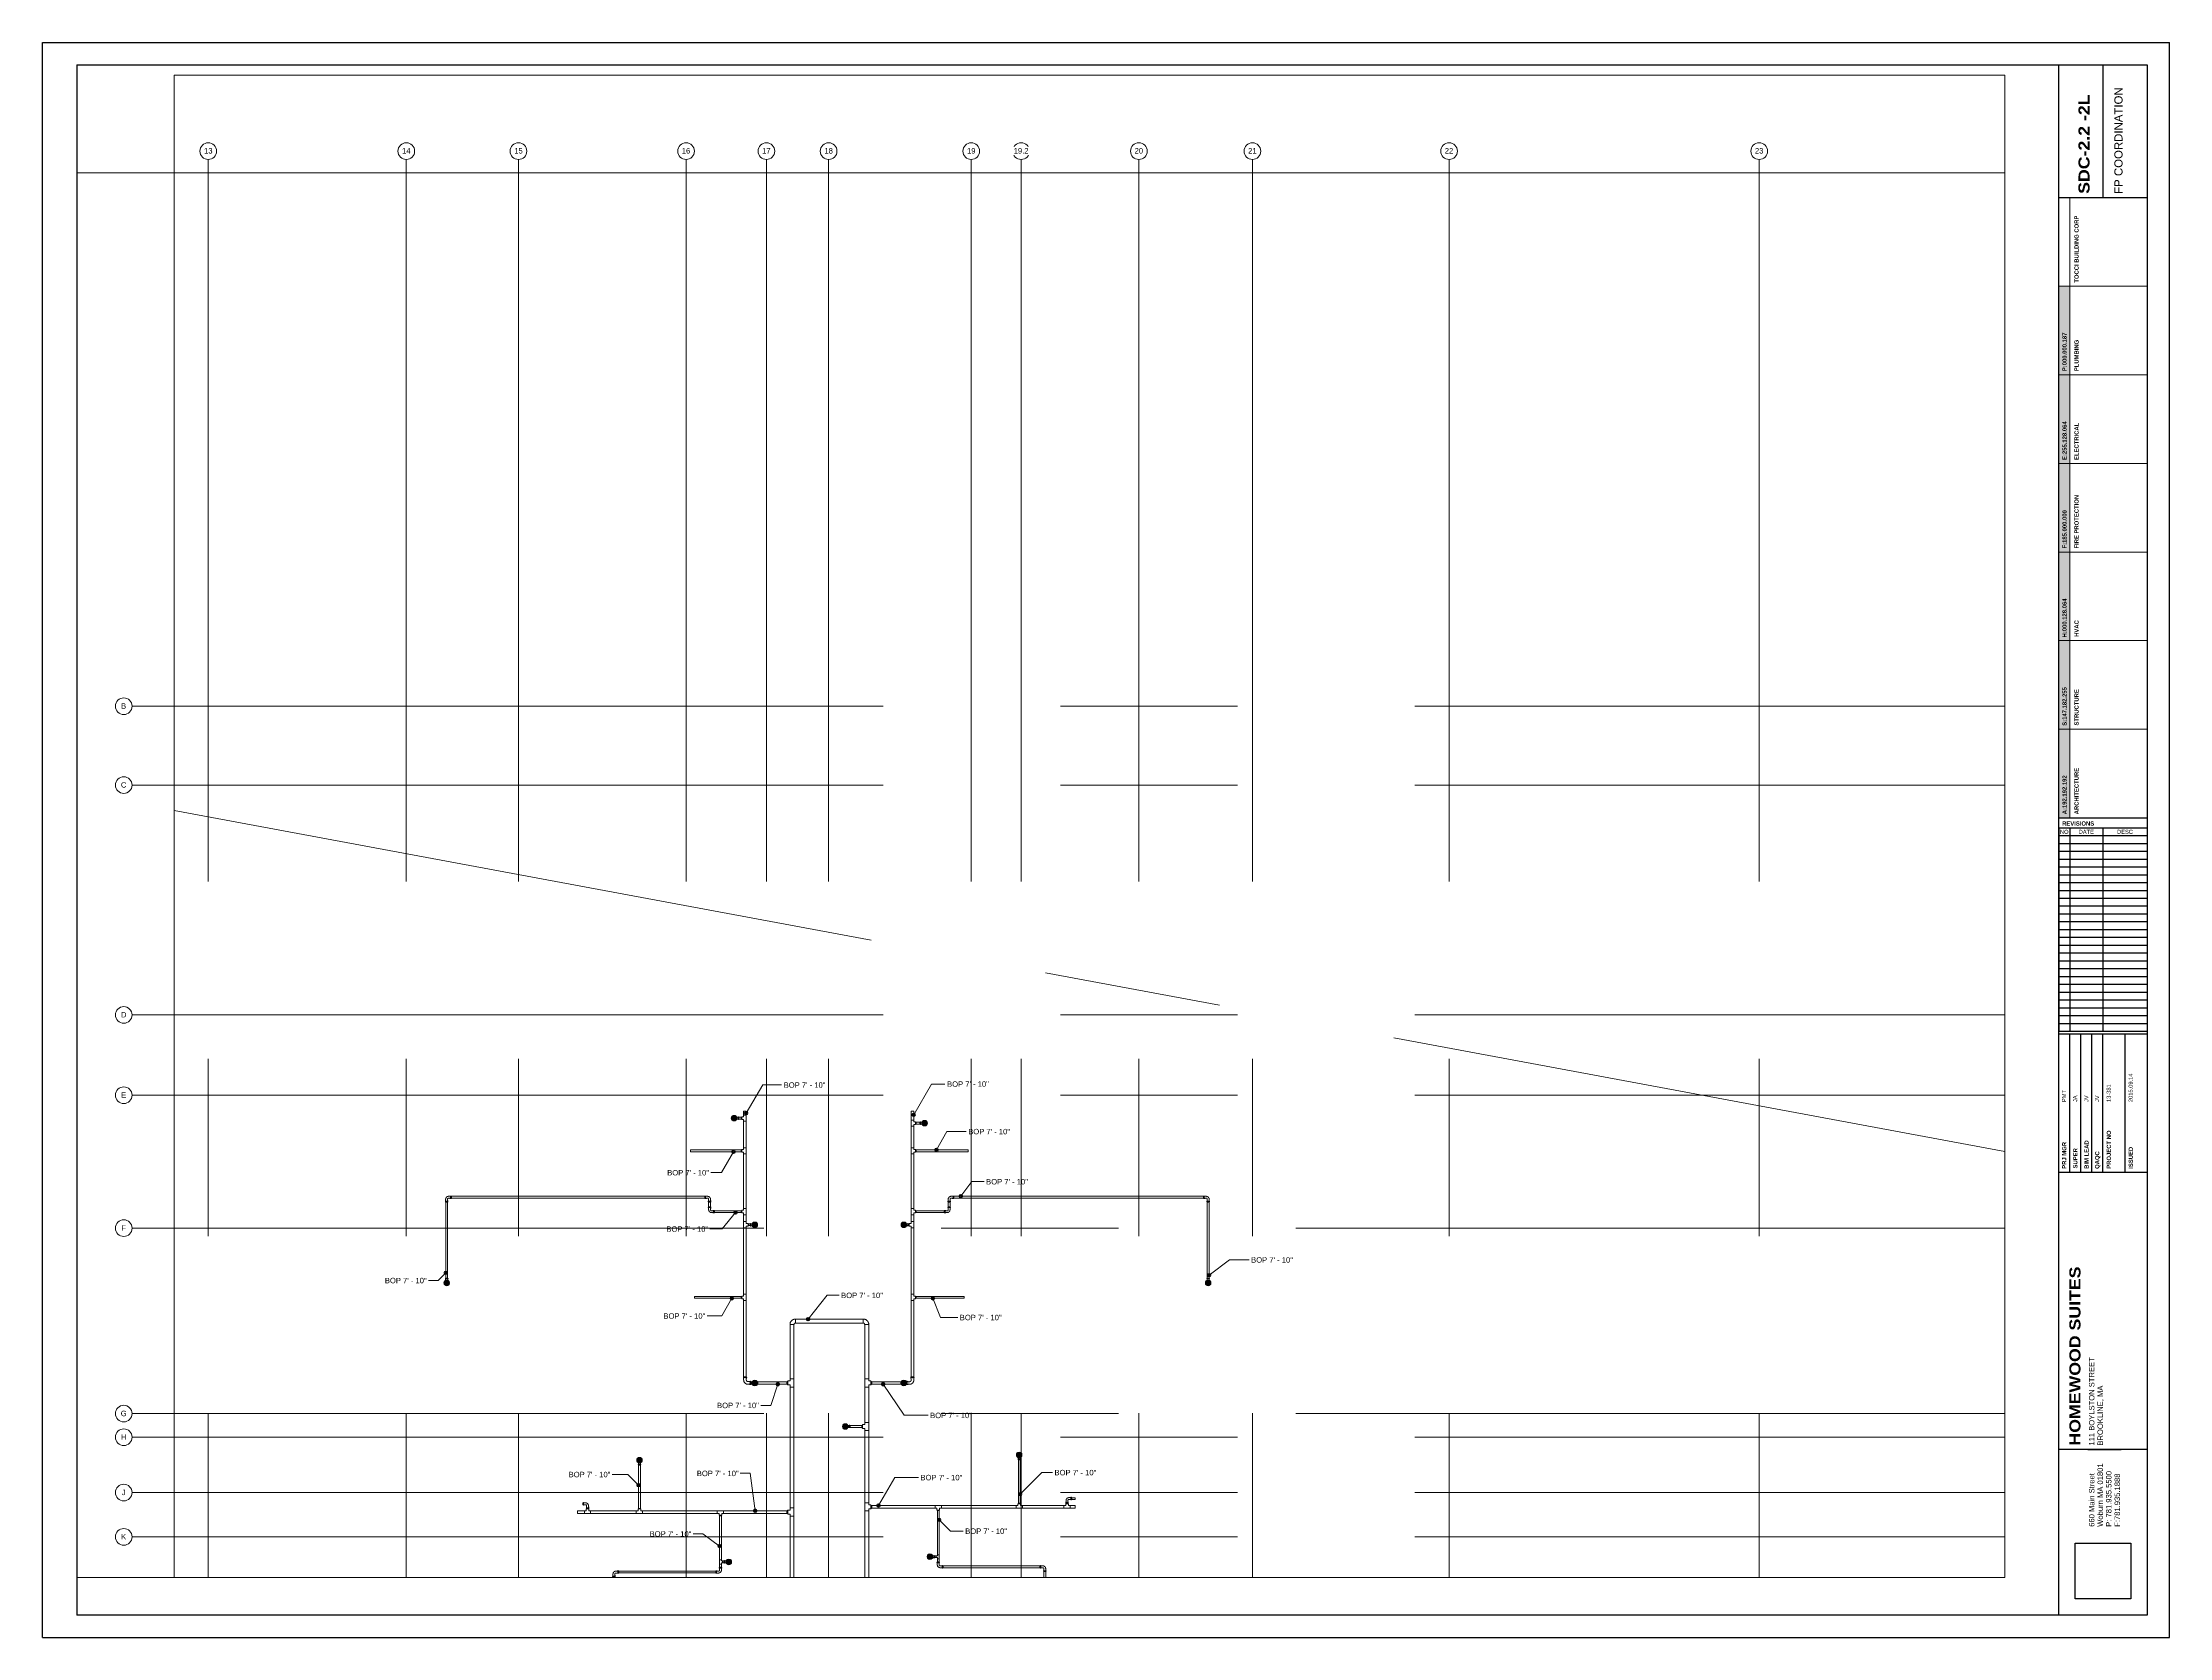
# Paper-space layout 'SDC - 0.0 - LL_A2' of a CAD drawing. Header units: inches. Extents: x -5.5 to 42.5, y -0.2 to 35.8.
# The model-space entities are those that its viewports show. They can reach past a viewport. Long polylines and large blocks are cut down to what shows.
import ezdxf

# ---------------------------------------------------------------- set-up
doc = ezdxf.new("R2010")
doc.units = ezdxf.units.IN
doc.header["$MEASUREMENT"] = 0
doc.linetypes.add('Grid Line', pattern=[0.875, 0.5, -0.125, 0.125, -0.125])
for name, color, linetype, lineweight in [('A-ANNO-NOTE', 250, 'Continuous', 9), ('G-ANNO-DIMS', 251, 'Continuous', 9), ('P-PIPE', 1, 'Continuous', 9), ('P-PIPE-CNTR', 1, 'Continuous', 9), ('S-GRID', 8, 'Continuous', 9), ('S-GRID-IDEN', 8, 'Continuous', 13)]:
    doc.layers.add(name, color=color, linetype=linetype, lineweight=lineweight)
doc.layers.add('VIEWPORT', color=7, linetype='Continuous', plot=False)
doc.layers.add('X - REF - ELEC', color=7, linetype='Continuous', true_color=0xff8040)
doc.styles.add('Arial', font='arial.ttf', dxfattribs={"height": 3.934132})
doc.styles.add('Arial Black', font='', dxfattribs={"height": 0.25})
doc.styles.add('Arial_1', font='arial.ttf', dxfattribs={"height": 5.901198})
doc.styles.add('Arial_2', font='arial.ttf', dxfattribs={"height": 0.092206})
doc.styles.add('Arial_B', font='arialbd.ttf', dxfattribs={"height": 0.095133})
doc.styles.get('Arial Black').set_extended_font_data('Arial Black')
picture_1 = doc.add_image_def('image1.jpg', size_in_pixel=(300, 300))

# ---------------------------------------------------------------- blocks, each defined once
blk = doc.blocks.new('Coordination Legend_36X48_2011 - Coordination Legend_36X48_2011-2112261-')
at = {"layer": 'A-ANNO-NOTE'}
for color, points in [(5, [(0, 10), (0, 12), (0.25, 12), (0.25, 10)]), (3, [(0, 4), (0, 6), (0.25, 6), (0.25, 4)]), (253, [(0, 2), (0.25, 2), (0.25, 0), (0, 0)])]:
    blk.add_hatch(color=color, dxfattribs=at).paths.add_polyline_path(points, flags=0)
at = {"layer": 'A-ANNO-NOTE', "true_color": 0xff8040, "transparency": 33554687}
blk.add_hatch(color=11, dxfattribs=at).paths.add_polyline_path([(0, 10), (0.25, 10), (0.25, 8), (0, 8)], flags=0)
at = {"layer": 'A-ANNO-NOTE', "true_color": 0xb90000}
blk.add_hatch(color=12, dxfattribs=at).paths.add_polyline_path([(0, 8), (0.25, 8), (0.25, 6), (0, 6)], flags=0)
at = {"layer": 'A-ANNO-NOTE', "true_color": 0x93b6ff}
blk.add_hatch(color=151, dxfattribs=at).paths.add_polyline_path([(0, 4), (0.25, 4), (0.25, 2), (0, 2)], flags=0)
at = {"layer": 'A-ANNO-NOTE'}
for p, q in [((0.25, 12), (0.25, 14)), ((0.25, 12), (0, 12)), ((0, 12), (0, 10)), ((0.25, 12), (2, 12)), ((0.25, 10), (0.25, 12)), ((0, 10), (0.25, 10)), ((0, 10), (0, 8)), ((0.25, 10), (0, 10)), ((0.25, 10), (2, 10)), ((0.25, 8), (0.25, 10)), ((0, 8), (0.25, 8)), ((0, 8), (0, 6)), ((0.25, 8), (0, 8)), ((0.25, 8), (2, 8)), ((0.25, 6), (0.25, 8)), ((0, 6), (0.25, 6)), ((0.25, 6), (0, 6)), ((0, 6), (0, 4)), ((0.25, 6), (2, 6)), ((0.25, 4), (0.25, 6)), ((0, 4), (0.25, 4)), ((0, 4), (0, 2)), ((0.25, 4), (0, 4)), ((0.25, 4), (2, 4)), ((0.25, 2), (0.25, 4)), ((0, 2), (0.25, 2)), ((0, 2), (0, 0)), ((0.25, 2), (0, 2)), ((0.25, 2), (2, 2)), ((0.25, 0), (0.25, 2)), ((0, 0), (0.25, 0))]:
    blk.add_line(p, q, dxfattribs=at)
at = {"layer": 'A-ANNO-NOTE', "char_height": 0.09513, "attachment_point": 1, "rotation": 90, "line_spacing_factor": 0.938532, "style": 'Arial_B'}
for s, insert, width in [('P:000.000.187', (0.085, 10.082), 1.008), ('E:255.128.064', (0.085, 8.078), 1.008), ('F:185.000.000', (0.085, 6.081), 1.00012), ('H:000.128.064', (0.085, 4.072), 1.017), ('S:147.182.255', (0.085, 2.079), 1.008), ('A:192.192.192', (0.085, 0.081), 1.01362)]:
    blk.add_mtext(s, dxfattribs=dict(at, insert=insert, width=width))
blk = doc.blocks.new('Elbow - Welded - Generic - Standard-1127339-SECOND LEVEL')
at = {"layer": 'P-PIPE'}
for p, q in [((-2.5, 1.2), (-2.5, 1.4)), ((-2.5, 1), (-2.5, 1.2)), ((-2.5, 0.7), (-2.5, 1)), ((-2.5, 0.4), (-2.5, 0.7)), ((-2.5, -0.4), (-2.5, 0.4)), ((-1.4, 2.5), (-1.2, 2.5)), ((-1.2, 2.5), (-1, 2.5)), ((-1, 2.5), (-0.7, 2.5)), ((-0.7, 2.5), (-0.4, 2.5)), ((-0.4, 2.5), (0.4, 2.5)), ((0.4, 2.5), (0.7, 2.5)), ((0.7, 2.5), (1, 2.5)), ((1, 2.5), (1.2, 2.5)), ((1.2, 2.5), (1.4, 2.5)), ((-2.5, -0.7), (-2.5, -0.4)), ((-2.5, -1), (-2.5, -0.7)), ((-2.5, -1.2), (-2.5, -1)), ((-2.5, -1.4), (-2.5, -1.2))]:
    blk.add_line(p, q, dxfattribs=at)
at = {"layer": 'P-PIPE', "flags": 128}
for points in [[(-2.5, -1.4), (-2.4, -1.4), (-2.2, -1.4), (-2, -1.4), (-1.9, -1.4), (-1.7, -1.4), (-1.6, -1.3), (-1.4, -1.3), (-1.3, -1.2), (-1.1, -1.2), (-1, -1.1), (-0.8, -1.1), (-0.7, -1), (-0.6, -0.9), (-0.4, -0.8), (-0.3, -0.7), (-0.2, -0.7), (0, -0.6), (0.1, -0.5), (0.2, -0.3), (0.3, -0.2), (0.4, -0.1), (0.5, 0), (0.6, 0.1), (0.7, 0.3), (0.8, 0.4), (0.9, 0.5), (1, 0.7), (1, 0.8), (1.1, 0.9), (1.2, 1.1), (1.2, 1.2), (1.3, 1.4), (1.3, 1.5), (1.3, 1.7), (1.4, 1.8), (1.4, 2), (1.4, 2.2), (1.4, 2.3), (1.4, 2.5), (1.4, 2.5)], [(-1.4, 2.5), (-1.4, 2.5), (-1.4, 2.4), (-1.4, 2.4), (-1.5, 2.3), (-1.5, 2.3), (-1.5, 2.3), (-1.5, 2.2), (-1.5, 2.2), (-1.5, 2.1), (-1.5, 2.1), (-1.5, 2.1), (-1.6, 2), (-1.6, 2), (-1.6, 1.9), (-1.6, 1.9), (-1.7, 1.9), (-1.7, 1.8), (-1.7, 1.8), (-1.7, 1.8), (-1.8, 1.7), (-1.8, 1.7), (-1.8, 1.7), (-1.9, 1.7), (-1.9, 1.6), (-1.9, 1.6), (-2, 1.6), (-2, 1.6), (-2, 1.5), (-2.1, 1.5), (-2.1, 1.5), (-2.2, 1.5), (-2.2, 1.5), (-2.3, 1.5), (-2.3, 1.5), (-2.3, 1.5), (-2.4, 1.4), (-2.4, 1.4), (-2.5, 1.4), (-2.5, 1.4), (-2.5, 1.4)]]:
    blk.add_lwpolyline(points, dxfattribs=at)
blk = doc.blocks.new('Victaulic-VicPress316-Elbow 90-45deg Style P568_P571 - Standard-V1-SECOND LEVEL')
at = {"layer": 'P-PIPE'}
for p, q in [((-3.2, 0.8), (-3.5, 0.8)), ((-3.5, 0.8), (-3.5, -0.8)), ((-3.2, -0.8), (-3.2, 0.8)), ((-2.4, 0.8), (-2.9, 0.8)), ((-2.9, -0.8), (-2.9, 0.8)), ((-1.4, 0.7), (-2.3, 0.7)), ((-0.8, 3.5), (-0.8, 3.2)), ((0.8, 3.5), (-0.8, 3.5)), ((-0.8, 3.2), (0.8, 3.2)), ((-0.8, 2.9), (-0.8, 2.4)), ((-0.8, 2.9), (0.8, 2.9)), ((-0.7, 2.3), (-0.7, 1.4)), ((0.7, 1.4), (0.7, 2.3)), ((0.8, 3.2), (0.8, 3.5)), ((0.8, 2.4), (0.8, 2.9)), ((-3.5, -0.8), (-3.2, -0.8)), ((-2.9, -0.8), (-2.4, -0.8)), ((-2.3, -0.7), (-1.4, -0.7))]:
    blk.add_line(p, q, dxfattribs=at)
at = {"layer": 'P-PIPE', "flags": 128}
for points in [[(-3.2, 0.8), (-3.2, 0.8), (-3.2, 0.8), (-3.2, 0.8), (-3.2, 0.8), (-3.2, 0.8), (-3.2, 0.8), (-3.2, 0.8), (-3.2, 0.8), (-3.2, 0.8), (-3.2, 0.8), (-3.2, 0.8), (-3.2, 0.8), (-3.2, 0.8), (-3.2, 0.8), (-3.2, 0.8), (-3.2, 0.9), (-3.1, 0.9), (-3.1, 0.9), (-3.1, 0.9), (-3.1, 0.9), (-3.1, 0.9), (-3.1, 0.9), (-3.1, 0.9), (-3.1, 0.9), (-3.1, 0.9), (-3.1, 0.9), (-3.1, 0.9), (-3.1, 0.9), (-3.1, 0.9), (-3.1, 0.9), (-3.1, 0.9), (-3.1, 0.9), (-3.1, 0.9), (-3.1, 0.9), (-3.1, 0.9), (-3.1, 0.9), (-3, 0.9), (-3, 0.9), (-3, 0.9), (-3, 0.9), (-3, 0.9), (-3, 0.9), (-3, 0.9), (-3, 0.9), (-3, 0.9), (-3, 0.9), (-3, 0.9), (-3, 0.9), (-3, 0.9), (-3, 0.9), (-3, 0.9), (-3, 0.9), (-3, 0.9), (-3, 0.9), (-3, 0.9), (-2.9, 0.9), (-2.9, 0.9), (-2.9, 0.9), (-2.9, 0.9), (-2.9, 0.9), (-2.9, 0.9), (-2.9, 0.9), (-2.9, 0.9), (-2.9, 0.8), (-2.9, 0.8), (-2.9, 0.8), (-2.9, 0.8), (-2.9, 0.8), (-2.9, 0.8), (-2.9, 0.8), (-2.9, 0.8), (-2.9, 0.8), (-2.9, 0.8), (-2.9, 0.8), (-2.9, 0.8), (-2.9, 0.8), (-2.9, 0.8), (-2.9, 0.8), (-2.9, 0.8)], [(-3.2, 0.8), (-3.2, 0.8), (-3.2, 0.8), (-3.2, 0.8), (-3.2, 0.8), (-3.2, 0.8), (-3.2, 0.7), (-3.2, 0.7), (-3.2, 0.7), (-3.2, 0.7), (-3.2, 0.7), (-3.2, 0.7), (-3.2, 0.7), (-3.2, 0.7), (-3.2, 0.6), (-3.2, 0.6), (-3.2, 0.6), (-3.2, 0.6), (-3.2, 0.6), (-3.2, 0.6), (-3.2, 0.5), (-3.2, 0.5), (-3.2, 0.5), (-3.2, 0.5), (-3.2, 0.4), (-3.2, 0.4), (-3.2, 0.4), (-3.2, 0.4), (-3.2, 0.3), (-3.2, 0.3), (-3.2, 0.3), (-3.2, 0.2), (-3.2, 0.2), (-3.2, 0.2), (-3.2, 0.2), (-3.2, 0.1), (-3.2, 0.1), (-3.2, 0.1), (-3.2, 0), (-3.2, 0), (-3.2, 0), (-3.2, -0.1), (-3.2, -0.1), (-3.2, -0.1), (-3.2, -0.1), (-3.2, -0.2), (-3.2, -0.2), (-3.2, -0.2), (-3.2, -0.3), (-3.2, -0.3), (-3.2, -0.3), (-3.2, -0.3), (-3.2, -0.4), (-3.2, -0.4), (-3.2, -0.4), (-3.2, -0.5), (-3.2, -0.5), (-3.2, -0.5), (-3.2, -0.5), (-3.2, -0.5), (-3.2, -0.6), (-3.2, -0.6), (-3.2, -0.6), (-3.2, -0.6), (-3.2, -0.6), (-3.2, -0.7), (-3.2, -0.7), (-3.2, -0.7), (-3.2, -0.7), (-3.2, -0.7), (-3.2, -0.7), (-3.2, -0.7), (-3.2, -0.7), (-3.2, -0.7), (-3.2, -0.8), (-3.2, -0.8), (-3.2, -0.8), (-3.2, -0.8), (-3.2, -0.8), (-3.2, -0.8)], [(-3.2, 0.7), (-3.2, 0.7), (-3.2, 0.7), (-3.2, 0.7), (-3.2, 0.8), (-3.2, 0.8), (-3.2, 0.8), (-3.2, 0.8), (-3.2, 0.8), (-3.2, 0.8)], [(-2.9, -0.8), (-2.9, -0.8), (-2.9, -0.8), (-2.9, -0.8), (-2.9, -0.8), (-2.9, -0.8), (-2.9, -0.7), (-2.9, -0.7), (-2.9, -0.7), (-2.9, -0.7), (-2.9, -0.7), (-2.9, -0.7), (-2.9, -0.7), (-2.9, -0.7), (-2.9, -0.6), (-2.9, -0.6), (-2.9, -0.6), (-2.9, -0.6), (-2.9, -0.6), (-2.9, -0.6), (-2.9, -0.5), (-2.9, -0.5), (-2.9, -0.5), (-2.9, -0.5), (-2.9, -0.4), (-2.9, -0.4), (-2.9, -0.4), (-2.9, -0.4), (-2.9, -0.3), (-2.9, -0.3), (-2.9, -0.3), (-2.9, -0.2), (-2.9, -0.2), (-2.9, -0.2), (-2.9, -0.2), (-2.9, -0.1), (-2.9, -0.1), (-2.9, -0.1), (-2.9, 0), (-2.9, 0), (-2.9, 0), (-2.9, 0.1), (-2.9, 0.1), (-2.9, 0.1), (-2.9, 0.1), (-2.9, 0.2), (-2.9, 0.2), (-2.9, 0.2), (-2.9, 0.3), (-2.9, 0.3), (-2.9, 0.3), (-2.9, 0.3), (-2.9, 0.4), (-2.9, 0.4), (-2.9, 0.4), (-2.9, 0.5), (-2.9, 0.5), (-2.9, 0.5), (-2.9, 0.5), (-2.9, 0.5), (-2.9, 0.6), (-2.9, 0.6), (-2.9, 0.6), (-2.9, 0.6), (-2.9, 0.6), (-2.9, 0.7), (-2.9, 0.7), (-2.9, 0.7), (-2.9, 0.7), (-2.9, 0.7), (-2.9, 0.7), (-2.9, 0.7), (-2.9, 0.7), (-2.9, 0.7), (-2.9, 0.8), (-2.9, 0.8), (-2.9, 0.8), (-2.9, 0.8), (-2.9, 0.8), (-2.9, 0.8)], [(-2.9, 0.8), (-2.9, 0.8), (-2.9, 0.8), (-2.9, 0.8), (-2.9, 0.8), (-2.9, 0.8), (-2.9, 0.7), (-2.9, 0.7), (-2.9, 0.7)], [(-2.4, 0.8), (-2.4, 0.8), (-2.4, 0.8), (-2.4, 0.8), (-2.4, 0.8), (-2.4, 0.8), (-2.4, 0.8), (-2.4, 0.8), (-2.4, 0.8), (-2.3, 0.7), (-2.3, 0.7), (-2.3, 0.7), (-2.3, 0.7), (-2.3, 0.7), (-2.3, 0.7), (-2.3, 0.7), (-2.3, 0.7), (-2.3, 0.7), (-2.3, 0.7), (-2.3, 0.7), (-2.2, 0.7), (-2.2, 0.7), (-2.2, 0.7), (-2.2, 0.7), (-2.2, 0.7)], [(-0.7, 1.4), (-0.7, 1.4), (-0.7, 1.3), (-0.7, 1.3), (-0.7, 1.3), (-0.7, 1.2), (-0.7, 1.2), (-0.7, 1.2), (-0.7, 1.2), (-0.7, 1.1), (-0.7, 1.1), (-0.7, 1.1), (-0.7, 1.1), (-0.8, 1), (-0.8, 1), (-0.8, 1), (-0.8, 1), (-0.8, 0.9), (-0.8, 0.9), (-0.9, 0.9), (-0.9, 0.9), (-0.9, 0.8), (-0.9, 0.8), (-0.9, 0.8), (-1, 0.8), (-1, 0.8), (-1, 0.8), (-1, 0.7), (-1.1, 0.7), (-1.1, 0.7), (-1.1, 0.7), (-1.2, 0.7), (-1.2, 0.7), (-1.2, 0.7), (-1.2, 0.7), (-1.3, 0.7), (-1.3, 0.7), (-1.3, 0.7), (-1.4, 0.7), (-1.4, 0.7), (-1.4, 0.7)], [(-1.4, -0.7), (-1.3, -0.7), (-1.2, -0.7), (-1.1, -0.6), (-1.1, -0.6), (-1, -0.6), (-0.9, -0.6), (-0.8, -0.6), (-0.7, -0.6), (-0.7, -0.5), (-0.6, -0.5), (-0.5, -0.5), (-0.4, -0.4), (-0.4, -0.4), (-0.3, -0.3), (-0.2, -0.3), (-0.2, -0.3), (-0.1, -0.2), (0, -0.1), (0, -0.1), (0.1, 0), (0.1, 0), (0.2, 0.1), (0.2, 0.2), (0.3, 0.2), (0.3, 0.3), (0.4, 0.4), (0.4, 0.4), (0.5, 0.5), (0.5, 0.6), (0.5, 0.6), (0.5, 0.7), (0.6, 0.8), (0.6, 0.9), (0.6, 1), (0.6, 1), (0.6, 1.1), (0.6, 1.2), (0.7, 1.3), (0.7, 1.4), (0.7, 1.4)], [(-0.8, 2.9), (-0.8, 2.9), (-0.8, 2.9), (-0.8, 2.9), (-0.8, 2.9), (-0.8, 2.9), (-0.8, 2.9), (-0.8, 2.9), (-0.8, 2.9), (-0.8, 2.9), (-0.8, 2.9), (-0.8, 2.9), (-0.8, 2.9), (-0.8, 2.9), (-0.8, 2.9), (-0.8, 2.9), (-0.9, 2.9), (-0.9, 2.9), (-0.9, 2.9), (-0.9, 2.9), (-0.9, 2.9), (-0.9, 2.9), (-0.9, 2.9), (-0.9, 2.9), (-0.9, 3), (-0.9, 3), (-0.9, 3), (-0.9, 3), (-0.9, 3), (-0.9, 3), (-0.9, 3), (-0.9, 3), (-0.9, 3), (-0.9, 3), (-0.9, 3), (-0.9, 3), (-0.9, 3), (-0.9, 3), (-0.9, 3), (-0.9, 3), (-0.9, 3), (-0.9, 3), (-0.9, 3.1), (-0.9, 3.1), (-0.9, 3.1), (-0.9, 3.1), (-0.9, 3.1), (-0.9, 3.1), (-0.9, 3.1), (-0.9, 3.1), (-0.9, 3.1), (-0.9, 3.1), (-0.9, 3.1), (-0.9, 3.1), (-0.9, 3.1), (-0.9, 3.1), (-0.9, 3.1), (-0.9, 3.1), (-0.9, 3.1), (-0.9, 3.1), (-0.9, 3.1), (-0.9, 3.1), (-0.9, 3.2), (-0.9, 3.2), (-0.8, 3.2), (-0.8, 3.2), (-0.8, 3.2), (-0.8, 3.2), (-0.8, 3.2), (-0.8, 3.2), (-0.8, 3.2), (-0.8, 3.2), (-0.8, 3.2), (-0.8, 3.2), (-0.8, 3.2), (-0.8, 3.2), (-0.8, 3.2), (-0.8, 3.2), (-0.8, 3.2), (-0.8, 3.2)], [(0.8, 3.2), (0.8, 3.2), (0.8, 3.2), (0.8, 3.2), (0.8, 3.2), (0.8, 3.2), (0.7, 3.2), (0.7, 3.2), (0.7, 3.2), (0.7, 3.2), (0.7, 3.2), (0.7, 3.2), (0.7, 3.2), (0.7, 3.2), (0.6, 3.2), (0.6, 3.2), (0.6, 3.2), (0.6, 3.2), (0.6, 3.2), (0.6, 3.2), (0.5, 3.2), (0.5, 3.2), (0.5, 3.2), (0.5, 3.2), (0.4, 3.2), (0.4, 3.2), (0.4, 3.2), (0.4, 3.2), (0.3, 3.2), (0.3, 3.2), (0.3, 3.2), (0.2, 3.2), (0.2, 3.2), (0.2, 3.2), (0.2, 3.2), (0.1, 3.2), (0.1, 3.2), (0.1, 3.2), (0, 3.2), (0, 3.2), (0, 3.2), (-0.1, 3.2), (-0.1, 3.2), (-0.1, 3.2), (-0.1, 3.2), (-0.2, 3.2), (-0.2, 3.2), (-0.2, 3.2), (-0.3, 3.2), (-0.3, 3.2), (-0.3, 3.2), (-0.3, 3.2), (-0.4, 3.2), (-0.4, 3.2), (-0.4, 3.2), (-0.5, 3.2), (-0.5, 3.2), (-0.5, 3.2), (-0.5, 3.2), (-0.5, 3.2), (-0.6, 3.2), (-0.6, 3.2), (-0.6, 3.2), (-0.6, 3.2), (-0.6, 3.2), (-0.7, 3.2), (-0.7, 3.2), (-0.7, 3.2), (-0.7, 3.2), (-0.7, 3.2), (-0.7, 3.2), (-0.7, 3.2), (-0.7, 3.2), (-0.7, 3.2), (-0.8, 3.2), (-0.8, 3.2), (-0.8, 3.2), (-0.8, 3.2), (-0.8, 3.2), (-0.8, 3.2)], [(-0.8, 3.2), (-0.8, 3.2), (-0.8, 3.2), (-0.8, 3.2), (-0.8, 3.2), (-0.8, 3.2), (-0.7, 3.2), (-0.7, 3.2), (-0.7, 3.2)], [(-0.8, 2.9), (-0.8, 2.9), (-0.8, 2.9), (-0.8, 2.9), (-0.8, 2.9), (-0.8, 2.9), (-0.7, 2.9), (-0.7, 2.9), (-0.7, 2.9), (-0.7, 2.9), (-0.7, 2.9), (-0.7, 2.9), (-0.7, 2.9), (-0.7, 2.9), (-0.6, 2.9), (-0.6, 2.9), (-0.6, 2.9), (-0.6, 2.9), (-0.6, 2.9), (-0.6, 2.9), (-0.5, 2.9), (-0.5, 2.9), (-0.5, 2.9), (-0.5, 2.9), (-0.4, 2.9), (-0.4, 2.9), (-0.4, 2.9), (-0.4, 2.9), (-0.3, 2.9), (-0.3, 2.9), (-0.3, 2.9), (-0.2, 2.9), (-0.2, 2.9), (-0.2, 2.9), (-0.2, 2.9), (-0.1, 2.9), (-0.1, 2.9), (-0.1, 2.9), (0, 2.9), (0, 2.9), (0, 2.9), (0.1, 2.9), (0.1, 2.9), (0.1, 2.9), (0.1, 2.9), (0.2, 2.9), (0.2, 2.9), (0.2, 2.9), (0.3, 2.9), (0.3, 2.9), (0.3, 2.9), (0.3, 2.9), (0.4, 2.9), (0.4, 2.9), (0.4, 2.9), (0.5, 2.9), (0.5, 2.9), (0.5, 2.9), (0.5, 2.9), (0.5, 2.9), (0.6, 2.9), (0.6, 2.9), (0.6, 2.9), (0.6, 2.9), (0.6, 2.9), (0.7, 2.9), (0.7, 2.9), (0.7, 2.9), (0.7, 2.9), (0.7, 2.9), (0.7, 2.9), (0.7, 2.9), (0.7, 2.9), (0.7, 2.9), (0.8, 2.9), (0.8, 2.9), (0.8, 2.9), (0.8, 2.9), (0.8, 2.9), (0.8, 2.9)], [(-0.7, 2.9), (-0.7, 2.9), (-0.7, 2.9), (-0.7, 2.9), (-0.8, 2.9), (-0.8, 2.9), (-0.8, 2.9), (-0.8, 2.9), (-0.8, 2.9), (-0.8, 2.9)], [(-0.7, 2.2), (-0.7, 2.2), (-0.7, 2.2), (-0.7, 2.2), (-0.7, 2.2), (-0.7, 2.3), (-0.7, 2.3), (-0.7, 2.3), (-0.7, 2.3), (-0.7, 2.3), (-0.7, 2.3), (-0.7, 2.3), (-0.7, 2.3), (-0.7, 2.3), (-0.7, 2.3), (-0.8, 2.4), (-0.8, 2.4), (-0.8, 2.4), (-0.8, 2.4), (-0.8, 2.4), (-0.8, 2.4), (-0.8, 2.4), (-0.8, 2.4), (-0.8, 2.4), (-0.8, 2.4)], [(0.7, 3.2), (0.7, 3.2), (0.7, 3.2), (0.7, 3.2), (0.8, 3.2), (0.8, 3.2), (0.8, 3.2), (0.8, 3.2), (0.8, 3.2), (0.8, 3.2)], [(0.8, 2.9), (0.8, 2.9), (0.8, 2.9), (0.8, 2.9), (0.8, 2.9), (0.8, 2.9), (0.7, 2.9), (0.7, 2.9), (0.7, 2.9)], [(0.8, 2.4), (0.8, 2.4), (0.8, 2.4), (0.8, 2.4), (0.8, 2.4), (0.8, 2.4), (0.8, 2.4), (0.8, 2.4), (0.8, 2.4), (0.7, 2.3), (0.7, 2.3), (0.7, 2.3), (0.7, 2.3), (0.7, 2.3), (0.7, 2.3), (0.7, 2.3), (0.7, 2.3), (0.7, 2.3), (0.7, 2.3), (0.7, 2.3), (0.7, 2.2), (0.7, 2.2), (0.7, 2.2), (0.7, 2.2), (0.7, 2.2)], [(0.8, 3.2), (0.8, 3.2), (0.8, 3.2), (0.8, 3.2), (0.8, 3.2), (0.8, 3.2), (0.8, 3.2), (0.8, 3.2), (0.8, 3.2), (0.8, 3.2), (0.8, 3.2), (0.8, 3.2), (0.8, 3.2), (0.8, 3.2), (0.8, 3.2), (0.8, 3.2), (0.9, 3.2), (0.9, 3.1), (0.9, 3.1), (0.9, 3.1), (0.9, 3.1), (0.9, 3.1), (0.9, 3.1), (0.9, 3.1), (0.9, 3.1), (0.9, 3.1), (0.9, 3.1), (0.9, 3.1), (0.9, 3.1), (0.9, 3.1), (0.9, 3.1), (0.9, 3.1), (0.9, 3.1), (0.9, 3.1), (0.9, 3.1), (0.9, 3.1), (0.9, 3.1), (0.9, 3), (0.9, 3), (0.9, 3), (0.9, 3), (0.9, 3), (0.9, 3), (0.9, 3), (0.9, 3), (0.9, 3), (0.9, 3), (0.9, 3), (0.9, 3), (0.9, 3), (0.9, 3), (0.9, 3), (0.9, 3), (0.9, 3), (0.9, 3), (0.9, 3), (0.9, 2.9), (0.9, 2.9), (0.9, 2.9), (0.9, 2.9), (0.9, 2.9), (0.9, 2.9), (0.9, 2.9), (0.9, 2.9), (0.8, 2.9), (0.8, 2.9), (0.8, 2.9), (0.8, 2.9), (0.8, 2.9), (0.8, 2.9), (0.8, 2.9), (0.8, 2.9), (0.8, 2.9), (0.8, 2.9), (0.8, 2.9), (0.8, 2.9), (0.8, 2.9), (0.8, 2.9), (0.8, 2.9), (0.8, 2.9)], [(-3.2, -0.8), (-3.2, -0.8), (-3.2, -0.8), (-3.2, -0.8), (-3.2, -0.8), (-3.2, -0.8), (-3.2, -0.7), (-3.2, -0.7), (-3.2, -0.7)], [(-2.9, -0.8), (-2.9, -0.8), (-2.9, -0.8), (-2.9, -0.8), (-2.9, -0.8), (-2.9, -0.8), (-2.9, -0.8), (-2.9, -0.8), (-2.9, -0.8), (-2.9, -0.8), (-2.9, -0.8), (-2.9, -0.8), (-2.9, -0.8), (-2.9, -0.8), (-2.9, -0.8), (-2.9, -0.8), (-2.9, -0.9), (-2.9, -0.9), (-2.9, -0.9), (-2.9, -0.9), (-2.9, -0.9), (-2.9, -0.9), (-2.9, -0.9), (-2.9, -0.9), (-3, -0.9), (-3, -0.9), (-3, -0.9), (-3, -0.9), (-3, -0.9), (-3, -0.9), (-3, -0.9), (-3, -0.9), (-3, -0.9), (-3, -0.9), (-3, -0.9), (-3, -0.9), (-3, -0.9), (-3, -0.9), (-3, -0.9), (-3, -0.9), (-3, -0.9), (-3, -0.9), (-3.1, -0.9), (-3.1, -0.9), (-3.1, -0.9), (-3.1, -0.9), (-3.1, -0.9), (-3.1, -0.9), (-3.1, -0.9), (-3.1, -0.9), (-3.1, -0.9), (-3.1, -0.9), (-3.1, -0.9), (-3.1, -0.9), (-3.1, -0.9), (-3.1, -0.9), (-3.1, -0.9), (-3.1, -0.9), (-3.1, -0.9), (-3.1, -0.9), (-3.1, -0.9), (-3.1, -0.9), (-3.2, -0.9), (-3.2, -0.9), (-3.2, -0.8), (-3.2, -0.8), (-3.2, -0.8), (-3.2, -0.8), (-3.2, -0.8), (-3.2, -0.8), (-3.2, -0.8), (-3.2, -0.8), (-3.2, -0.8), (-3.2, -0.8), (-3.2, -0.8), (-3.2, -0.8), (-3.2, -0.8), (-3.2, -0.8), (-3.2, -0.8), (-3.2, -0.8)], [(-2.9, -0.7), (-2.9, -0.7), (-2.9, -0.7), (-2.9, -0.7), (-2.9, -0.8), (-2.9, -0.8), (-2.9, -0.8), (-2.9, -0.8), (-2.9, -0.8), (-2.9, -0.8)], [(-2.2, -0.7), (-2.2, -0.7), (-2.2, -0.7), (-2.2, -0.7), (-2.2, -0.7), (-2.3, -0.7), (-2.3, -0.7), (-2.3, -0.7), (-2.3, -0.7), (-2.3, -0.7), (-2.3, -0.7), (-2.3, -0.7), (-2.3, -0.7), (-2.3, -0.7), (-2.3, -0.7), (-2.4, -0.8), (-2.4, -0.8), (-2.4, -0.8), (-2.4, -0.8), (-2.4, -0.8), (-2.4, -0.8), (-2.4, -0.8), (-2.4, -0.8), (-2.4, -0.8), (-2.4, -0.8)]]:
    blk.add_lwpolyline(points, dxfattribs=at)
blk = doc.blocks.new('Victaulic-VicPress316-Elbow 90-45deg Style P568_P571 - Standard-V2-SECOND LEVEL')
at = {"layer": 'P-PIPE'}
for p, q in [((-3203.8, 730.1), (-3203.8, 729.6)), ((-3203, 729.6), (-3203.8, 729.6)), ((-3203.8, 729.3), (-3203.8, 729)), ((-3203, 729.3), (-3203.8, 729.3)), ((-3203.8, 729), (-3203, 729)), ((-3203.7, 731.1), (-3203.7, 730.2)), ((-3202.3, 729.6), (-3203, 729.6)), ((-3202.3, 729.3), (-3203, 729.3)), ((-3203, 729), (-3202.3, 729)), ((-3202.4, 730.2), (-3202.4, 731.1)), ((-3202.3, 729.6), (-3202.3, 730.1)), ((-3202.3, 729), (-3202.3, 729.3))]:
    blk.add_line(p, q, dxfattribs=at)
at = {"layer": 'P-PIPE', "flags": 128}
for points in [[(-3203, 733.4), (-3203.1, 733.4), (-3203.1, 733.4), (-3203.2, 733.4), (-3203.2, 733.4), (-3203.2, 733.4), (-3203.3, 733.4), (-3203.3, 733.4), (-3203.3, 733.4), (-3203.4, 733.3), (-3203.4, 733.3), (-3203.4, 733.3), (-3203.5, 733.3), (-3203.5, 733.3), (-3203.5, 733.3), (-3203.6, 733.2), (-3203.6, 733.2), (-3203.6, 733.2), (-3203.6, 733.2), (-3203.7, 733.2), (-3203.7, 733.1), (-3203.7, 733.1), (-3203.7, 733.1), (-3203.8, 733), (-3203.8, 733), (-3203.8, 733), (-3203.8, 733), (-3203.9, 732.9), (-3203.9, 732.9), (-3203.9, 732.9), (-3203.9, 732.8), (-3203.9, 732.8), (-3203.9, 732.8), (-3203.9, 732.7), (-3203.9, 732.7), (-3203.9, 732.6), (-3204, 732.6), (-3204, 732.6), (-3204, 732.5), (-3204, 732.5), (-3204, 732.5), (-3204, 732.4), (-3204, 732.4), (-3203.9, 732.4), (-3203.9, 732.3), (-3203.9, 732.3), (-3203.9, 732.2), (-3203.9, 732.2), (-3203.9, 732.2), (-3203.9, 732.1), (-3203.9, 732.1), (-3203.9, 732.1), (-3203.8, 732), (-3203.8, 732), (-3203.8, 732), (-3203.8, 732), (-3203.8, 731.9), (-3203.7, 731.9), (-3203.7, 731.9)], [(-3203.8, 729.3), (-3203.8, 729.3), (-3203.8, 729.3), (-3203.8, 729.3), (-3203.8, 729.3), (-3203.8, 729.3), (-3203.8, 729.3), (-3203.9, 729.3), (-3203.9, 729.3), (-3203.9, 729.3), (-3203.9, 729.3), (-3203.9, 729.3), (-3203.9, 729.3), (-3203.9, 729.3), (-3203.9, 729.3), (-3203.9, 729.3), (-3203.9, 729.3), (-3203.9, 729.3), (-3203.9, 729.3), (-3203.9, 729.3), (-3203.9, 729.4), (-3203.9, 729.4), (-3203.9, 729.4), (-3203.9, 729.4), (-3203.9, 729.4), (-3203.9, 729.4), (-3203.9, 729.4), (-3203.9, 729.4), (-3203.9, 729.4), (-3203.9, 729.4), (-3203.9, 729.4), (-3204, 729.4), (-3204, 729.4), (-3204, 729.4), (-3204, 729.4), (-3204, 729.4), (-3204, 729.4), (-3204, 729.4), (-3204, 729.4), (-3204, 729.5), (-3204, 729.5), (-3204, 729.5), (-3204, 729.5), (-3204, 729.5), (-3204, 729.5), (-3204, 729.5), (-3204, 729.5), (-3204, 729.5), (-3204, 729.5), (-3203.9, 729.5), (-3203.9, 729.5), (-3203.9, 729.5), (-3203.9, 729.5), (-3203.9, 729.5), (-3203.9, 729.5), (-3203.9, 729.5), (-3203.9, 729.5), (-3203.9, 729.5), (-3203.9, 729.6), (-3203.9, 729.6), (-3203.9, 729.6), (-3203.9, 729.6), (-3203.9, 729.6), (-3203.9, 729.6), (-3203.9, 729.6), (-3203.9, 729.6), (-3203.9, 729.6), (-3203.9, 729.6), (-3203.9, 729.6), (-3203.9, 729.6), (-3203.9, 729.6), (-3203.9, 729.6), (-3203.9, 729.6), (-3203.8, 729.6), (-3203.8, 729.6), (-3203.8, 729.6), (-3203.8, 729.6), (-3203.8, 729.6), (-3203.8, 729.6), (-3203.8, 729.6)], [(-3203, 733.3), (-3203.1, 733.3), (-3203.1, 733.3), (-3203.1, 733.3), (-3203.2, 733.2), (-3203.2, 733.2), (-3203.2, 733.2), (-3203.3, 733.2), (-3203.3, 733.2), (-3203.3, 733.2), (-3203.3, 733.2), (-3203.4, 733.2), (-3203.4, 733.2), (-3203.4, 733.2), (-3203.5, 733.1), (-3203.5, 733.1), (-3203.5, 733.1), (-3203.5, 733.1), (-3203.6, 733.1), (-3203.6, 733), (-3203.6, 733), (-3203.6, 733), (-3203.6, 733), (-3203.7, 733), (-3203.7, 732.9), (-3203.7, 732.9), (-3203.7, 732.9), (-3203.7, 732.9), (-3203.7, 732.8), (-3203.7, 732.8), (-3203.8, 732.8), (-3203.8, 732.7), (-3203.8, 732.7), (-3203.8, 732.7), (-3203.8, 732.7), (-3203.8, 732.6), (-3203.8, 732.6), (-3203.8, 732.6), (-3203.8, 732.5), (-3203.8, 732.5), (-3203.8, 732.5), (-3203.8, 732.4), (-3203.8, 732.4), (-3203.8, 732.4), (-3203.8, 732.3), (-3203.8, 732.3), (-3203.8, 732.3), (-3203.8, 732.3), (-3203.8, 732.2), (-3203.8, 732.2), (-3203.7, 732.2), (-3203.7, 732.1), (-3203.7, 732.1), (-3203.7, 732.1)], [(-3203.8, 730.1), (-3203.8, 730.1), (-3203.8, 730.1), (-3203.8, 730.1), (-3203.8, 730.1), (-3203.8, 730.1), (-3203.8, 730.1), (-3203.8, 730.1), (-3203.8, 730.1), (-3203.8, 730.1), (-3203.8, 730.2), (-3203.8, 730.2), (-3203.8, 730.2), (-3203.8, 730.2), (-3203.8, 730.2), (-3203.8, 730.2), (-3203.8, 730.2), (-3203.8, 730.2), (-3203.7, 730.2), (-3203.7, 730.2), (-3203.7, 730.2), (-3203.7, 730.3), (-3203.7, 730.3), (-3203.7, 730.3), (-3203.7, 730.3)], [(-3203, 729.6), (-3203.1, 729.6), (-3203.1, 729.6), (-3203.1, 729.6), (-3203.2, 729.6), (-3203.2, 729.6), (-3203.2, 729.6), (-3203.3, 729.6), (-3203.3, 729.6), (-3203.3, 729.6), (-3203.3, 729.6), (-3203.4, 729.6), (-3203.4, 729.6), (-3203.4, 729.6), (-3203.5, 729.6), (-3203.5, 729.6), (-3203.5, 729.6), (-3203.5, 729.6), (-3203.6, 729.6), (-3203.6, 729.6), (-3203.6, 729.6), (-3203.6, 729.6), (-3203.6, 729.6), (-3203.7, 729.6), (-3203.7, 729.6), (-3203.7, 729.6), (-3203.7, 729.6), (-3203.7, 729.6), (-3203.7, 729.6), (-3203.7, 729.6), (-3203.8, 729.6), (-3203.8, 729.6), (-3203.8, 729.6), (-3203.8, 729.6), (-3203.8, 729.6), (-3203.8, 729.6), (-3203.8, 729.6), (-3203.8, 729.6), (-3203.8, 729.6), (-3203.8, 729.6), (-3203.8, 729.6)], [(-3203.8, 729.6), (-3203.8, 729.6), (-3203.8, 729.6), (-3203.8, 729.6), (-3203.8, 729.6), (-3203.8, 729.6), (-3203.8, 729.6), (-3203.8, 729.6), (-3203.8, 729.6)], [(-3203.8, 729.3), (-3203.8, 729.3), (-3203.8, 729.3), (-3203.8, 729.3), (-3203.8, 729.3), (-3203.8, 729.3), (-3203.8, 729.3), (-3203.8, 729.3), (-3203.8, 729.3), (-3203.8, 729.3)], [(-3203.8, 729.3), (-3203.8, 729.3), (-3203.8, 729.3), (-3203.8, 729.3), (-3203.8, 729.3), (-3203.8, 729.3), (-3203.8, 729.3), (-3203.8, 729.3), (-3203.8, 729.3), (-3203.8, 729.3), (-3203.8, 729.3), (-3203.7, 729.3), (-3203.7, 729.3), (-3203.7, 729.3), (-3203.7, 729.3), (-3203.7, 729.3), (-3203.7, 729.3), (-3203.6, 729.3), (-3203.6, 729.3), (-3203.6, 729.3), (-3203.6, 729.3), (-3203.6, 729.3), (-3203.5, 729.3), (-3203.5, 729.3), (-3203.5, 729.3), (-3203.5, 729.3), (-3203.4, 729.3), (-3203.4, 729.3), (-3203.4, 729.3), (-3203.4, 729.3), (-3203.3, 729.3), (-3203.3, 729.3), (-3203.3, 729.3), (-3203.2, 729.3), (-3203.2, 729.3), (-3203.2, 729.3), (-3203.1, 729.3), (-3203.1, 729.3), (-3203.1, 729.3), (-3203.1, 729.3), (-3203, 729.3)], [(-3203.7, 732.5), (-3203.7, 732.5), (-3203.7, 732.5), (-3203.7, 732.5), (-3203.7, 732.5), (-3203.7, 732.5), (-3203.7, 732.5), (-3203.7, 732.4), (-3203.7, 732.4), (-3203.7, 732.4), (-3203.7, 732.4), (-3203.7, 732.4), (-3203.7, 732.3), (-3203.7, 732.3), (-3203.7, 732.3), (-3203.7, 732.2), (-3203.7, 732.2), (-3203.7, 732.2), (-3203.7, 732.1), (-3203.7, 732.1), (-3203.7, 732.1), (-3203.7, 732), (-3203.7, 732), (-3203.7, 731.9), (-3203.7, 731.9), (-3203.7, 731.8), (-3203.7, 731.8), (-3203.7, 731.8), (-3203.7, 731.7), (-3203.7, 731.7), (-3203.7, 731.6), (-3203.7, 731.5), (-3203.7, 731.5), (-3203.7, 731.4), (-3203.7, 731.4), (-3203.7, 731.3), (-3203.7, 731.3), (-3203.7, 731.2), (-3203.7, 731.2), (-3203.7, 731.1), (-3203.7, 731.1)], [(-3202.4, 731.9), (-3202.4, 731.9), (-3202.3, 731.9), (-3202.3, 731.9), (-3202.3, 732), (-3202.3, 732), (-3202.3, 732), (-3202.2, 732.1), (-3202.2, 732.1), (-3202.2, 732.1), (-3202.2, 732.2), (-3202.2, 732.2), (-3202.2, 732.2), (-3202.2, 732.3), (-3202.2, 732.3), (-3202.1, 732.3), (-3202.1, 732.4), (-3202.1, 732.4), (-3202.1, 732.4), (-3202.1, 732.5), (-3202.1, 732.5), (-3202.1, 732.6), (-3202.1, 732.6), (-3202.1, 732.6), (-3202.2, 732.7), (-3202.2, 732.7), (-3202.2, 732.7), (-3202.2, 732.8), (-3202.2, 732.8), (-3202.2, 732.8), (-3202.2, 732.9), (-3202.2, 732.9), (-3202.3, 732.9), (-3202.3, 733), (-3202.3, 733), (-3202.3, 733), (-3202.3, 733.1), (-3202.4, 733.1), (-3202.4, 733.1), (-3202.4, 733.1), (-3202.4, 733.2), (-3202.5, 733.2), (-3202.5, 733.2), (-3202.5, 733.2), (-3202.5, 733.3), (-3202.6, 733.3), (-3202.6, 733.3), (-3202.6, 733.3), (-3202.7, 733.3), (-3202.7, 733.3), (-3202.7, 733.3), (-3202.8, 733.4), (-3202.8, 733.4), (-3202.8, 733.4), (-3202.9, 733.4), (-3202.9, 733.4), (-3203, 733.4), (-3203, 733.4), (-3203, 733.4), (-3203, 733.4)], [(-3202.4, 732.1), (-3202.4, 732.1), (-3202.4, 732.2), (-3202.3, 732.2), (-3202.3, 732.2), (-3202.3, 732.2), (-3202.3, 732.3), (-3202.3, 732.3), (-3202.3, 732.3), (-3202.3, 732.4), (-3202.3, 732.4), (-3202.3, 732.4), (-3202.3, 732.5), (-3202.3, 732.5), (-3202.3, 732.5), (-3202.3, 732.5), (-3202.3, 732.6), (-3202.3, 732.6), (-3202.3, 732.6), (-3202.3, 732.7), (-3202.3, 732.7), (-3202.3, 732.7), (-3202.3, 732.8), (-3202.3, 732.8), (-3202.3, 732.8), (-3202.4, 732.8), (-3202.4, 732.9), (-3202.4, 732.9), (-3202.4, 732.9), (-3202.4, 732.9), (-3202.4, 733), (-3202.5, 733), (-3202.5, 733), (-3202.5, 733), (-3202.5, 733.1), (-3202.6, 733.1), (-3202.6, 733.1), (-3202.6, 733.1), (-3202.6, 733.1), (-3202.7, 733.1), (-3202.7, 733.2), (-3202.7, 733.2), (-3202.7, 733.2), (-3202.8, 733.2), (-3202.8, 733.2), (-3202.8, 733.2), (-3202.8, 733.2), (-3202.9, 733.2), (-3202.9, 733.2), (-3202.9, 733.2), (-3203, 733.3), (-3203, 733.3), (-3203, 733.3), (-3203, 733.3)], [(-3202.3, 729.6), (-3202.3, 729.6), (-3202.3, 729.6), (-3202.3, 729.6), (-3202.3, 729.6), (-3202.3, 729.6), (-3202.3, 729.6), (-3202.3, 729.6), (-3202.3, 729.6), (-3202.3, 729.6), (-3202.3, 729.6), (-3202.4, 729.6), (-3202.4, 729.6), (-3202.4, 729.6), (-3202.4, 729.6), (-3202.4, 729.6), (-3202.4, 729.6), (-3202.5, 729.6), (-3202.5, 729.6), (-3202.5, 729.6), (-3202.5, 729.6), (-3202.5, 729.6), (-3202.6, 729.6), (-3202.6, 729.6), (-3202.6, 729.6), (-3202.6, 729.6), (-3202.7, 729.6), (-3202.7, 729.6), (-3202.7, 729.6), (-3202.7, 729.6), (-3202.8, 729.6), (-3202.8, 729.6), (-3202.8, 729.6), (-3202.9, 729.6), (-3202.9, 729.6), (-3202.9, 729.6), (-3202.9, 729.6), (-3203, 729.6), (-3203, 729.6), (-3203, 729.6), (-3203, 729.6)], [(-3203, 729.3), (-3203, 729.3), (-3203, 729.3), (-3203, 729.3), (-3202.9, 729.3), (-3202.9, 729.3), (-3202.9, 729.3), (-3202.8, 729.3), (-3202.8, 729.3), (-3202.8, 729.3), (-3202.7, 729.3), (-3202.7, 729.3), (-3202.7, 729.3), (-3202.7, 729.3), (-3202.6, 729.3), (-3202.6, 729.3), (-3202.6, 729.3), (-3202.6, 729.3), (-3202.5, 729.3), (-3202.5, 729.3), (-3202.5, 729.3), (-3202.5, 729.3), (-3202.5, 729.3), (-3202.4, 729.3), (-3202.4, 729.3), (-3202.4, 729.3), (-3202.4, 729.3), (-3202.4, 729.3), (-3202.4, 729.3), (-3202.3, 729.3), (-3202.3, 729.3), (-3202.3, 729.3), (-3202.3, 729.3), (-3202.3, 729.3), (-3202.3, 729.3), (-3202.3, 729.3), (-3202.3, 729.3), (-3202.3, 729.3), (-3202.3, 729.3), (-3202.3, 729.3), (-3202.3, 729.3)], [(-3202.4, 731.1), (-3202.4, 731.2), (-3202.4, 731.2), (-3202.4, 731.3), (-3202.4, 731.3), (-3202.4, 731.4), (-3202.4, 731.4), (-3202.4, 731.5), (-3202.4, 731.5), (-3202.4, 731.6), (-3202.4, 731.6), (-3202.4, 731.7), (-3202.4, 731.7), (-3202.4, 731.8), (-3202.4, 731.8), (-3202.4, 731.9), (-3202.4, 731.9), (-3202.4, 732), (-3202.4, 732), (-3202.4, 732.1), (-3202.4, 732.1), (-3202.4, 732.1), (-3202.4, 732.2), (-3202.4, 732.2), (-3202.4, 732.2), (-3202.4, 732.3), (-3202.4, 732.3), (-3202.4, 732.3), (-3202.4, 732.4), (-3202.4, 732.4), (-3202.4, 732.4), (-3202.4, 732.4), (-3202.4, 732.4), (-3202.4, 732.4), (-3202.4, 732.5), (-3202.4, 732.5), (-3202.4, 732.5), (-3202.4, 732.5), (-3202.4, 732.5), (-3202.4, 732.5), (-3202.4, 732.5)], [(-3202.4, 730.3), (-3202.4, 730.3), (-3202.4, 730.3), (-3202.4, 730.2), (-3202.4, 730.2), (-3202.3, 730.2), (-3202.3, 730.2), (-3202.3, 730.2), (-3202.3, 730.2), (-3202.3, 730.2), (-3202.3, 730.2), (-3202.3, 730.2), (-3202.3, 730.2), (-3202.3, 730.2), (-3202.3, 730.1), (-3202.3, 730.1), (-3202.3, 730.1), (-3202.3, 730.1), (-3202.3, 730.1), (-3202.3, 730.1), (-3202.3, 730.1), (-3202.3, 730.1), (-3202.3, 730.1), (-3202.3, 730.1), (-3202.3, 730.1)], [(-3202.3, 729.6), (-3202.3, 729.6), (-3202.3, 729.6), (-3202.3, 729.6), (-3202.3, 729.6), (-3202.3, 729.6), (-3202.2, 729.6), (-3202.2, 729.6), (-3202.2, 729.6), (-3202.2, 729.6), (-3202.2, 729.6), (-3202.2, 729.6), (-3202.2, 729.6), (-3202.2, 729.6), (-3202.2, 729.6), (-3202.2, 729.6), (-3202.2, 729.6), (-3202.2, 729.6), (-3202.2, 729.6), (-3202.2, 729.6), (-3202.2, 729.6), (-3202.2, 729.6), (-3202.2, 729.5), (-3202.2, 729.5), (-3202.2, 729.5), (-3202.2, 729.5), (-3202.2, 729.5), (-3202.2, 729.5), (-3202.1, 729.5), (-3202.1, 729.5), (-3202.1, 729.5), (-3202.1, 729.5), (-3202.1, 729.5), (-3202.1, 729.5), (-3202.1, 729.5), (-3202.1, 729.5), (-3202.1, 729.5), (-3202.1, 729.5), (-3202.1, 729.5), (-3202.1, 729.5), (-3202.1, 729.4), (-3202.1, 729.4), (-3202.1, 729.4), (-3202.1, 729.4), (-3202.1, 729.4), (-3202.1, 729.4), (-3202.1, 729.4), (-3202.1, 729.4), (-3202.1, 729.4), (-3202.1, 729.4), (-3202.1, 729.4), (-3202.2, 729.4), (-3202.2, 729.4), (-3202.2, 729.4), (-3202.2, 729.4), (-3202.2, 729.4), (-3202.2, 729.4), (-3202.2, 729.4), (-3202.2, 729.4), (-3202.2, 729.4), (-3202.2, 729.3), (-3202.2, 729.3), (-3202.2, 729.3), (-3202.2, 729.3), (-3202.2, 729.3), (-3202.2, 729.3), (-3202.2, 729.3), (-3202.2, 729.3), (-3202.2, 729.3), (-3202.2, 729.3), (-3202.2, 729.3), (-3202.2, 729.3), (-3202.2, 729.3), (-3202.2, 729.3), (-3202.3, 729.3), (-3202.3, 729.3), (-3202.3, 729.3), (-3202.3, 729.3), (-3202.3, 729.3), (-3202.3, 729.3)], [(-3202.3, 729.6), (-3202.3, 729.6), (-3202.3, 729.6), (-3202.3, 729.6), (-3202.3, 729.6), (-3202.3, 729.6), (-3202.3, 729.6), (-3202.3, 729.6), (-3202.3, 729.6), (-3202.3, 729.6)], [(-3202.3, 729.3), (-3202.3, 729.3), (-3202.3, 729.3), (-3202.3, 729.3), (-3202.3, 729.3), (-3202.3, 729.3), (-3202.3, 729.3), (-3202.3, 729.3), (-3202.3, 729.3)]]:
    blk.add_lwpolyline(points, dxfattribs=at)
blk = doc.blocks.new('Victaulic-VicPress316-Elbow 90-45deg Style P568_P571 - Standard-V3-SECOND LEVEL')
at = {"layer": 'P-PIPE'}
for p, q in [((-4.2, 1.1), (-4.5, 1.1)), ((-4.5, 1.1), (-4.5, -1.1)), ((-4.2, -1.1), (-4.2, 1.1)), ((-3.3, 1.1), (-3.8, 1.1)), ((-3.8, -1.1), (-3.8, 1.1)), ((-2, 0.9), (-3.1, 0.9)), ((-3.1, 0.8), (-3.1, 0.8)), ((-3.1, 0.3), (-3.1, 0.3)), ((-1.1, 4.5), (-1.1, 4.2)), ((1.1, 4.5), (-1.1, 4.5)), ((-1.1, 4.2), (1.1, 4.2)), ((-1.1, 3.8), (-1.1, 3.3)), ((-1.1, 3.8), (1.1, 3.8)), ((-1, 3.1), (-1, 2)), ((-0.8, 3.1), (-0.8, 3.1)), ((-0.3, 3.1), (-0.3, 3.1)), ((0.3, 3.1), (0.3, 3.1)), ((0.8, 3.1), (0.8, 3.1)), ((0.9, 2), (0.9, 3.1)), ((1.1, 4.2), (1.1, 4.5)), ((1.1, 3.3), (1.1, 3.8)), ((-4.5, -1.1), (-4.2, -1.1)), ((-3.8, -1.1), (-3.3, -1.1)), ((-3.1, -0.3), (-3.1, -0.3)), ((-3.1, -0.8), (-3.1, -0.8)), ((-3.1, -1), (-2, -1))]:
    blk.add_line(p, q, dxfattribs=at)
at = {"layer": 'P-PIPE', "flags": 128}
for points in [[(-4.2, 1.1), (-4.2, 1.1), (-4.2, 1.1), (-4.2, 1.1), (-4.2, 1.1), (-4.2, 1.1), (-4.2, 1.1), (-4.2, 1.1), (-4.2, 1.1), (-4.2, 1.1), (-4.2, 1.1), (-4.2, 1.1), (-4.2, 1.1), (-4.2, 1.1), (-4.1, 1.1), (-4.1, 1.2), (-4.1, 1.2), (-4.1, 1.2), (-4.1, 1.2), (-4.1, 1.2), (-4.1, 1.2), (-4.1, 1.2), (-4.1, 1.2), (-4.1, 1.2), (-4.1, 1.2), (-4.1, 1.2), (-4.1, 1.2), (-4.1, 1.2), (-4.1, 1.2), (-4.1, 1.2), (-4.1, 1.2), (-4.1, 1.2), (-4.1, 1.2), (-4.1, 1.2), (-4, 1.2), (-4, 1.2), (-4, 1.2), (-4, 1.2), (-4, 1.2), (-4, 1.2), (-4, 1.2), (-4, 1.2), (-4, 1.2), (-4, 1.2), (-4, 1.2), (-4, 1.2), (-4, 1.2), (-4, 1.2), (-4, 1.2), (-3.9, 1.2), (-3.9, 1.2), (-3.9, 1.2), (-3.9, 1.2), (-3.9, 1.2), (-3.9, 1.2), (-3.9, 1.2), (-3.9, 1.2), (-3.9, 1.2), (-3.9, 1.2), (-3.9, 1.2), (-3.9, 1.2), (-3.9, 1.2), (-3.9, 1.2), (-3.9, 1.2), (-3.9, 1.1), (-3.9, 1.1), (-3.9, 1.1), (-3.9, 1.1), (-3.9, 1.1), (-3.9, 1.1), (-3.9, 1.1), (-3.9, 1.1), (-3.9, 1.1), (-3.9, 1.1), (-3.9, 1.1), (-3.9, 1.1), (-3.8, 1.1), (-3.8, 1.1), (-3.8, 1.1), (-3.8, 1.1)], [(-4.2, 1.1), (-4.2, 1.1), (-4.2, 1.1), (-4.2, 1.1), (-4.2, 1), (-4.2, 1), (-4.2, 1), (-4.2, 1), (-4.2, 1), (-4.2, 1), (-4.2, 1), (-4.2, 1), (-4.2, 0.9), (-4.2, 0.9), (-4.2, 0.9), (-4.2, 0.9), (-4.2, 0.8), (-4.2, 0.8), (-4.2, 0.8), (-4.2, 0.8), (-4.2, 0.7), (-4.2, 0.7), (-4.2, 0.7), (-4.2, 0.6), (-4.2, 0.6), (-4.2, 0.6), (-4.2, 0.5), (-4.2, 0.5), (-4.2, 0.5), (-4.2, 0.4), (-4.2, 0.4), (-4.2, 0.3), (-4.2, 0.3), (-4.2, 0.3), (-4.2, 0.2), (-4.2, 0.2), (-4.2, 0.1), (-4.2, 0.1), (-4.2, 0.1), (-4.2, 0), (-4.2, 0), (-4.2, -0.1), (-4.2, -0.1), (-4.2, -0.2), (-4.2, -0.2), (-4.2, -0.2), (-4.2, -0.3), (-4.2, -0.3), (-4.2, -0.4), (-4.2, -0.4), (-4.2, -0.4), (-4.2, -0.5), (-4.2, -0.5), (-4.2, -0.6), (-4.2, -0.6), (-4.2, -0.6), (-4.2, -0.7), (-4.2, -0.7), (-4.2, -0.7), (-4.2, -0.8), (-4.2, -0.8), (-4.2, -0.8), (-4.2, -0.8), (-4.2, -0.9), (-4.2, -0.9), (-4.2, -0.9), (-4.2, -0.9), (-4.2, -0.9), (-4.2, -1), (-4.2, -1), (-4.2, -1), (-4.2, -1), (-4.2, -1), (-4.2, -1), (-4.2, -1), (-4.2, -1), (-4.2, -1.1), (-4.2, -1.1), (-4.2, -1.1), (-4.2, -1.1)], [(-4.2, 1), (-4.2, 1), (-4.2, 1), (-4.2, 1), (-4.2, 1.1), (-4.2, 1.1), (-4.2, 1.1), (-4.2, 1.1)], [(-3.8, -1.1), (-3.8, -1.1), (-3.8, -1.1), (-3.8, -1.1), (-3.8, -1), (-3.8, -1), (-3.8, -1), (-3.8, -1), (-3.8, -1), (-3.8, -1), (-3.8, -1), (-3.8, -1), (-3.8, -0.9), (-3.8, -0.9), (-3.8, -0.9), (-3.8, -0.9), (-3.8, -0.8), (-3.8, -0.8), (-3.8, -0.8), (-3.8, -0.8), (-3.8, -0.7), (-3.8, -0.7), (-3.8, -0.7), (-3.8, -0.6), (-3.8, -0.6), (-3.8, -0.6), (-3.8, -0.5), (-3.8, -0.5), (-3.8, -0.5), (-3.8, -0.4), (-3.8, -0.4), (-3.8, -0.3), (-3.8, -0.3), (-3.8, -0.3), (-3.8, -0.2), (-3.8, -0.2), (-3.8, -0.1), (-3.8, -0.1), (-3.8, -0.1), (-3.8, 0), (-3.8, 0), (-3.8, 0.1), (-3.8, 0.1), (-3.8, 0.2), (-3.8, 0.2), (-3.8, 0.2), (-3.8, 0.3), (-3.8, 0.3), (-3.8, 0.4), (-3.8, 0.4), (-3.8, 0.4), (-3.8, 0.5), (-3.8, 0.5), (-3.8, 0.6), (-3.8, 0.6), (-3.8, 0.6), (-3.8, 0.7), (-3.8, 0.7), (-3.8, 0.7), (-3.8, 0.8), (-3.8, 0.8), (-3.8, 0.8), (-3.8, 0.8), (-3.8, 0.9), (-3.8, 0.9), (-3.8, 0.9), (-3.8, 0.9), (-3.8, 0.9), (-3.8, 1), (-3.8, 1), (-3.8, 1), (-3.8, 1), (-3.8, 1), (-3.8, 1), (-3.8, 1), (-3.8, 1), (-3.8, 1.1), (-3.8, 1.1), (-3.8, 1.1), (-3.8, 1.1)], [(-3.8, 1.1), (-3.8, 1.1), (-3.8, 1.1), (-3.8, 1.1), (-3.8, 1), (-3.8, 1), (-3.8, 1), (-3.8, 1)], [(-3.3, 1.1), (-3.3, 1.1), (-3.3, 1.1), (-3.3, 1.1), (-3.2, 1.1), (-3.2, 1.1), (-3.2, 1.1), (-3.2, 1), (-3.2, 1), (-3.2, 1), (-3.2, 1), (-3.2, 1), (-3.2, 1), (-3.2, 1), (-3.1, 1), (-3.1, 1), (-3.1, 1), (-3.1, 1), (-3.1, 1), (-3.1, 1), (-3.1, 1), (-3.1, 1), (-3.1, 1), (-3.1, 1), (-3.1, 0.9)], [(-1, 2), (-1, 2), (-1, 1.9), (-1, 1.9), (-1, 1.8), (-1, 1.8), (-1, 1.8), (-1, 1.7), (-1, 1.7), (-1, 1.6), (-1, 1.6), (-1.1, 1.6), (-1.1, 1.5), (-1.1, 1.5), (-1.1, 1.4), (-1.1, 1.4), (-1.2, 1.4), (-1.2, 1.3), (-1.2, 1.3), (-1.2, 1.3), (-1.3, 1.3), (-1.3, 1.2), (-1.3, 1.2), (-1.4, 1.2), (-1.4, 1.1), (-1.4, 1.1), (-1.5, 1.1), (-1.5, 1.1), (-1.6, 1.1), (-1.6, 1), (-1.6, 1), (-1.7, 1), (-1.7, 1), (-1.8, 1), (-1.8, 1), (-1.8, 1), (-1.9, 1), (-1.9, 1), (-2, 1), (-2, 0.9), (-2, 0.9)], [(-2, -1), (-1.9, -0.9), (-1.8, -0.9), (-1.7, -0.9), (-1.5, -0.9), (-1.4, -0.9), (-1.3, -0.9), (-1.2, -0.8), (-1.1, -0.8), (-1, -0.8), (-0.9, -0.7), (-0.8, -0.7), (-0.6, -0.6), (-0.5, -0.6), (-0.4, -0.5), (-0.3, -0.4), (-0.2, -0.4), (-0.2, -0.3), (-0.1, -0.2), (0, -0.1), (0.1, -0.1), (0.2, 0), (0.3, 0.1), (0.3, 0.2), (0.4, 0.3), (0.5, 0.4), (0.5, 0.5), (0.6, 0.6), (0.7, 0.7), (0.7, 0.8), (0.7, 0.9), (0.8, 1.1), (0.8, 1.2), (0.9, 1.3), (0.9, 1.4), (0.9, 1.5), (0.9, 1.6), (0.9, 1.7), (0.9, 1.9), (0.9, 2), (0.9, 2)], [(-1.1, 3.8), (-1.1, 3.8), (-1.1, 3.8), (-1.1, 3.8), (-1.1, 3.8), (-1.1, 3.8), (-1.1, 3.8), (-1.1, 3.9), (-1.1, 3.9), (-1.1, 3.9), (-1.1, 3.9), (-1.1, 3.9), (-1.1, 3.9), (-1.1, 3.9), (-1.1, 3.9), (-1.2, 3.9), (-1.2, 3.9), (-1.2, 3.9), (-1.2, 3.9), (-1.2, 3.9), (-1.2, 3.9), (-1.2, 3.9), (-1.2, 3.9), (-1.2, 3.9), (-1.2, 3.9), (-1.2, 3.9), (-1.2, 3.9), (-1.2, 3.9), (-1.2, 3.9), (-1.2, 3.9), (-1.2, 4), (-1.2, 4), (-1.2, 4), (-1.2, 4), (-1.2, 4), (-1.2, 4), (-1.2, 4), (-1.2, 4), (-1.2, 4), (-1.2, 4), (-1.2, 4), (-1.2, 4), (-1.2, 4), (-1.2, 4), (-1.2, 4), (-1.2, 4), (-1.2, 4.1), (-1.2, 4.1), (-1.2, 4.1), (-1.2, 4.1), (-1.2, 4.1), (-1.2, 4.1), (-1.2, 4.1), (-1.2, 4.1), (-1.2, 4.1), (-1.2, 4.1), (-1.2, 4.1), (-1.2, 4.1), (-1.2, 4.1), (-1.2, 4.1), (-1.2, 4.1), (-1.2, 4.1), (-1.2, 4.1), (-1.2, 4.1), (-1.1, 4.1), (-1.1, 4.2), (-1.1, 4.2), (-1.1, 4.2), (-1.1, 4.2), (-1.1, 4.2), (-1.1, 4.2), (-1.1, 4.2), (-1.1, 4.2), (-1.1, 4.2), (-1.1, 4.2), (-1.1, 4.2), (-1.1, 4.2), (-1.1, 4.2), (-1.1, 4.2), (-1.1, 4.2)], [(1.1, 4.2), (1.1, 4.2), (1.1, 4.2), (1.1, 4.2), (1, 4.2), (1, 4.2), (1, 4.2), (1, 4.2), (1, 4.2), (1, 4.2), (1, 4.2), (1, 4.2), (0.9, 4.2), (0.9, 4.2), (0.9, 4.2), (0.9, 4.2), (0.8, 4.2), (0.8, 4.2), (0.8, 4.2), (0.8, 4.2), (0.7, 4.2), (0.7, 4.2), (0.7, 4.2), (0.6, 4.2), (0.6, 4.2), (0.6, 4.2), (0.5, 4.2), (0.5, 4.2), (0.5, 4.2), (0.4, 4.2), (0.4, 4.2), (0.3, 4.2), (0.3, 4.2), (0.3, 4.2), (0.2, 4.2), (0.2, 4.2), (0.1, 4.2), (0.1, 4.2), (0.1, 4.2), (0, 4.2), (0, 4.2), (-0.1, 4.2), (-0.1, 4.2), (-0.2, 4.2), (-0.2, 4.2), (-0.2, 4.2), (-0.3, 4.2), (-0.3, 4.2), (-0.4, 4.2), (-0.4, 4.2), (-0.4, 4.2), (-0.5, 4.2), (-0.5, 4.2), (-0.6, 4.2), (-0.6, 4.2), (-0.6, 4.2), (-0.7, 4.2), (-0.7, 4.2), (-0.7, 4.2), (-0.8, 4.2), (-0.8, 4.2), (-0.8, 4.2), (-0.8, 4.2), (-0.9, 4.2), (-0.9, 4.2), (-0.9, 4.2), (-0.9, 4.2), (-0.9, 4.2), (-1, 4.2), (-1, 4.2), (-1, 4.2), (-1, 4.2), (-1, 4.2), (-1, 4.2), (-1, 4.2), (-1, 4.2), (-1.1, 4.2), (-1.1, 4.2), (-1.1, 4.2), (-1.1, 4.2)], [(-1.1, 4.2), (-1.1, 4.2), (-1.1, 4.2), (-1.1, 4.2), (-1, 4.2), (-1, 4.2), (-1, 4.2), (-1, 4.2)], [(-1.1, 3.8), (-1.1, 3.8), (-1.1, 3.8), (-1.1, 3.8), (-1, 3.8), (-1, 3.8), (-1, 3.8), (-1, 3.8), (-1, 3.8), (-1, 3.8), (-1, 3.8), (-1, 3.8), (-0.9, 3.8), (-0.9, 3.8), (-0.9, 3.8), (-0.9, 3.8), (-0.8, 3.8), (-0.8, 3.8), (-0.8, 3.8), (-0.8, 3.8), (-0.7, 3.8), (-0.7, 3.8), (-0.7, 3.8), (-0.6, 3.8), (-0.6, 3.8), (-0.6, 3.8), (-0.5, 3.8), (-0.5, 3.8), (-0.5, 3.8), (-0.4, 3.8), (-0.4, 3.8), (-0.3, 3.8), (-0.3, 3.8), (-0.3, 3.8), (-0.2, 3.8), (-0.2, 3.8), (-0.1, 3.8), (-0.1, 3.8), (-0.1, 3.8), (0, 3.8), (0, 3.8), (0.1, 3.8), (0.1, 3.8), (0.2, 3.8), (0.2, 3.8), (0.2, 3.8), (0.3, 3.8), (0.3, 3.8), (0.4, 3.8), (0.4, 3.8), (0.4, 3.8), (0.5, 3.8), (0.5, 3.8), (0.6, 3.8), (0.6, 3.8), (0.6, 3.8), (0.7, 3.8), (0.7, 3.8), (0.7, 3.8), (0.8, 3.8), (0.8, 3.8), (0.8, 3.8), (0.8, 3.8), (0.9, 3.8), (0.9, 3.8), (0.9, 3.8), (0.9, 3.8), (0.9, 3.8), (1, 3.8), (1, 3.8), (1, 3.8), (1, 3.8), (1, 3.8), (1, 3.8), (1, 3.8), (1, 3.8), (1.1, 3.8), (1.1, 3.8), (1.1, 3.8), (1.1, 3.8)], [(-1, 3.8), (-1, 3.8), (-1, 3.8), (-1, 3.8), (-1.1, 3.8), (-1.1, 3.8), (-1.1, 3.8), (-1.1, 3.8)], [(-1, 3.1), (-1, 3.1), (-1, 3.1), (-1, 3.1), (-1, 3.1), (-1, 3.1), (-1, 3.1), (-1, 3.1), (-1, 3.1), (-1, 3.1), (-1, 3.2), (-1, 3.2), (-1, 3.2), (-1, 3.2), (-1, 3.2), (-1, 3.2), (-1, 3.2), (-1.1, 3.2), (-1.1, 3.2), (-1.1, 3.2), (-1.1, 3.3), (-1.1, 3.3), (-1.1, 3.3), (-1.1, 3.3), (-1.1, 3.3)], [(1, 4.2), (1, 4.2), (1, 4.2), (1, 4.2), (1.1, 4.2), (1.1, 4.2), (1.1, 4.2), (1.1, 4.2)], [(1.1, 3.8), (1.1, 3.8), (1.1, 3.8), (1.1, 3.8), (1, 3.8), (1, 3.8), (1, 3.8), (1, 3.8)], [(1.1, 3.3), (1.1, 3.3), (1.1, 3.3), (1.1, 3.3), (1.1, 3.2), (1.1, 3.2), (1.1, 3.2), (1, 3.2), (1, 3.2), (1, 3.2), (1, 3.2), (1, 3.2), (1, 3.2), (1, 3.2), (1, 3.1), (1, 3.1), (1, 3.1), (1, 3.1), (1, 3.1), (1, 3.1), (1, 3.1), (1, 3.1), (1, 3.1), (1, 3.1), (0.9, 3.1)], [(1.1, 4.2), (1.1, 4.2), (1.1, 4.2), (1.1, 4.2), (1.1, 4.2), (1.1, 4.2), (1.1, 4.2), (1.1, 4.2), (1.1, 4.2), (1.1, 4.2), (1.1, 4.2), (1.1, 4.2), (1.1, 4.2), (1.1, 4.2), (1.1, 4.1), (1.2, 4.1), (1.2, 4.1), (1.2, 4.1), (1.2, 4.1), (1.2, 4.1), (1.2, 4.1), (1.2, 4.1), (1.2, 4.1), (1.2, 4.1), (1.2, 4.1), (1.2, 4.1), (1.2, 4.1), (1.2, 4.1), (1.2, 4.1), (1.2, 4.1), (1.2, 4.1), (1.2, 4.1), (1.2, 4.1), (1.2, 4.1), (1.2, 4), (1.2, 4), (1.2, 4), (1.2, 4), (1.2, 4), (1.2, 4), (1.2, 4), (1.2, 4), (1.2, 4), (1.2, 4), (1.2, 4), (1.2, 4), (1.2, 4), (1.2, 4), (1.2, 4), (1.2, 3.9), (1.2, 3.9), (1.2, 3.9), (1.2, 3.9), (1.2, 3.9), (1.2, 3.9), (1.2, 3.9), (1.2, 3.9), (1.2, 3.9), (1.2, 3.9), (1.2, 3.9), (1.2, 3.9), (1.2, 3.9), (1.2, 3.9), (1.2, 3.9), (1.1, 3.9), (1.1, 3.9), (1.1, 3.9), (1.1, 3.9), (1.1, 3.9), (1.1, 3.9), (1.1, 3.9), (1.1, 3.9), (1.1, 3.9), (1.1, 3.8), (1.1, 3.8), (1.1, 3.8), (1.1, 3.8), (1.1, 3.8), (1.1, 3.8), (1.1, 3.8)], [(-4.2, -1.1), (-4.2, -1.1), (-4.2, -1.1), (-4.2, -1.1), (-4.2, -1), (-4.2, -1), (-4.2, -1), (-4.2, -1)], [(-3.8, -1.1), (-3.8, -1.1), (-3.8, -1.1), (-3.8, -1.1), (-3.9, -1.1), (-3.9, -1.1), (-3.9, -1.1), (-3.9, -1.1), (-3.9, -1.1), (-3.9, -1.1), (-3.9, -1.1), (-3.9, -1.1), (-3.9, -1.1), (-3.9, -1.1), (-3.9, -1.1), (-3.9, -1.2), (-3.9, -1.2), (-3.9, -1.2), (-3.9, -1.2), (-3.9, -1.2), (-3.9, -1.2), (-3.9, -1.2), (-3.9, -1.2), (-3.9, -1.2), (-3.9, -1.2), (-3.9, -1.2), (-3.9, -1.2), (-3.9, -1.2), (-3.9, -1.2), (-3.9, -1.2), (-4, -1.2), (-4, -1.2), (-4, -1.2), (-4, -1.2), (-4, -1.2), (-4, -1.2), (-4, -1.2), (-4, -1.2), (-4, -1.2), (-4, -1.2), (-4, -1.2), (-4, -1.2), (-4, -1.2), (-4, -1.2), (-4, -1.2), (-4, -1.2), (-4.1, -1.2), (-4.1, -1.2), (-4.1, -1.2), (-4.1, -1.2), (-4.1, -1.2), (-4.1, -1.2), (-4.1, -1.2), (-4.1, -1.2), (-4.1, -1.2), (-4.1, -1.2), (-4.1, -1.2), (-4.1, -1.2), (-4.1, -1.2), (-4.1, -1.2), (-4.1, -1.2), (-4.1, -1.2), (-4.1, -1.2), (-4.1, -1.2), (-4.1, -1.1), (-4.2, -1.1), (-4.2, -1.1), (-4.2, -1.1), (-4.2, -1.1), (-4.2, -1.1), (-4.2, -1.1), (-4.2, -1.1), (-4.2, -1.1), (-4.2, -1.1), (-4.2, -1.1), (-4.2, -1.1), (-4.2, -1.1), (-4.2, -1.1), (-4.2, -1.1), (-4.2, -1.1)], [(-3.8, -1), (-3.8, -1), (-3.8, -1), (-3.8, -1), (-3.8, -1.1), (-3.8, -1.1), (-3.8, -1.1), (-3.8, -1.1)], [(-3.1, -1), (-3.1, -1), (-3.1, -1), (-3.1, -1), (-3.1, -1), (-3.1, -1), (-3.1, -1), (-3.1, -1), (-3.1, -1), (-3.1, -1), (-3.2, -1), (-3.2, -1), (-3.2, -1), (-3.2, -1), (-3.2, -1), (-3.2, -1), (-3.2, -1), (-3.2, -1.1), (-3.2, -1.1), (-3.2, -1.1), (-3.3, -1.1), (-3.3, -1.1), (-3.3, -1.1), (-3.3, -1.1), (-3.3, -1.1)]]:
    blk.add_lwpolyline(points, dxfattribs=at)
blk = doc.blocks.new('Victaulic-VicPress316-Elbow 90-45deg Style P568_P571 - Standard-V9-SECOND LEVEL')
at = {"layer": 'P-PIPE'}
for p, q in [((-4.2, 1.1), (-4.5, 1.1)), ((-4.5, 1.1), (-4.5, -1.1)), ((-4.2, -1.1), (-4.2, 1.1)), ((-3.3, 1.1), (-3.8, 1.1)), ((-3.8, -1.1), (-3.8, 1.1)), ((-2, 0.9), (-3.1, 0.9)), ((-3.1, 0.8), (-3.1, 0.8)), ((-3.1, 0.3), (-3.1, 0.3)), ((-1.1, 4.5), (-1.1, 4.2)), ((1.1, 4.5), (-1.1, 4.5)), ((-1.1, 4.2), (1.1, 4.2)), ((-1.1, 3.8), (-1.1, 3.3)), ((-1.1, 3.8), (1.1, 3.8)), ((-1, 3.1), (-1, 2)), ((-0.8, 3.1), (-0.8, 3.1)), ((-0.3, 3.1), (-0.3, 3.1)), ((0.3, 3.1), (0.3, 3.1)), ((0.8, 3.1), (0.8, 3.1)), ((0.9, 2), (0.9, 3.1)), ((1.1, 4.2), (1.1, 4.5)), ((1.1, 3.3), (1.1, 3.8)), ((-4.5, -1.1), (-4.2, -1.1)), ((-3.8, -1.1), (-3.3, -1.1)), ((-3.1, -0.3), (-3.1, -0.3)), ((-3.1, -0.8), (-3.1, -0.8)), ((-3.1, -1), (-2, -1))]:
    blk.add_line(p, q, dxfattribs=at)
at = {"layer": 'P-PIPE', "flags": 128}
for points in [[(-4.2, 1.1), (-4.2, 1.1), (-4.2, 1.1), (-4.2, 1.1), (-4.2, 1.1), (-4.2, 1.1), (-4.2, 1.1), (-4.2, 1.1), (-4.2, 1.1), (-4.2, 1.1), (-4.2, 1.1), (-4.2, 1.1), (-4.2, 1.1), (-4.2, 1.1), (-4.1, 1.1), (-4.1, 1.2), (-4.1, 1.2), (-4.1, 1.2), (-4.1, 1.2), (-4.1, 1.2), (-4.1, 1.2), (-4.1, 1.2), (-4.1, 1.2), (-4.1, 1.2), (-4.1, 1.2), (-4.1, 1.2), (-4.1, 1.2), (-4.1, 1.2), (-4.1, 1.2), (-4.1, 1.2), (-4.1, 1.2), (-4.1, 1.2), (-4.1, 1.2), (-4.1, 1.2), (-4, 1.2), (-4, 1.2), (-4, 1.2), (-4, 1.2), (-4, 1.2), (-4, 1.2), (-4, 1.2), (-4, 1.2), (-4, 1.2), (-4, 1.2), (-4, 1.2), (-4, 1.2), (-4, 1.2), (-4, 1.2), (-4, 1.2), (-3.9, 1.2), (-3.9, 1.2), (-3.9, 1.2), (-3.9, 1.2), (-3.9, 1.2), (-3.9, 1.2), (-3.9, 1.2), (-3.9, 1.2), (-3.9, 1.2), (-3.9, 1.2), (-3.9, 1.2), (-3.9, 1.2), (-3.9, 1.2), (-3.9, 1.2), (-3.9, 1.2), (-3.9, 1.1), (-3.9, 1.1), (-3.9, 1.1), (-3.9, 1.1), (-3.9, 1.1), (-3.9, 1.1), (-3.9, 1.1), (-3.9, 1.1), (-3.9, 1.1), (-3.9, 1.1), (-3.9, 1.1), (-3.9, 1.1), (-3.8, 1.1), (-3.8, 1.1), (-3.8, 1.1), (-3.8, 1.1)], [(-4.2, 1.1), (-4.2, 1.1), (-4.2, 1.1), (-4.2, 1.1), (-4.2, 1), (-4.2, 1), (-4.2, 1), (-4.2, 1), (-4.2, 1), (-4.2, 1), (-4.2, 1), (-4.2, 1), (-4.2, 0.9), (-4.2, 0.9), (-4.2, 0.9), (-4.2, 0.9), (-4.2, 0.8), (-4.2, 0.8), (-4.2, 0.8), (-4.2, 0.8), (-4.2, 0.7), (-4.2, 0.7), (-4.2, 0.7), (-4.2, 0.6), (-4.2, 0.6), (-4.2, 0.6), (-4.2, 0.5), (-4.2, 0.5), (-4.2, 0.5), (-4.2, 0.4), (-4.2, 0.4), (-4.2, 0.3), (-4.2, 0.3), (-4.2, 0.3), (-4.2, 0.2), (-4.2, 0.2), (-4.2, 0.1), (-4.2, 0.1), (-4.2, 0.1), (-4.2, 0), (-4.2, 0), (-4.2, -0.1), (-4.2, -0.1), (-4.2, -0.2), (-4.2, -0.2), (-4.2, -0.2), (-4.2, -0.3), (-4.2, -0.3), (-4.2, -0.4), (-4.2, -0.4), (-4.2, -0.4), (-4.2, -0.5), (-4.2, -0.5), (-4.2, -0.6), (-4.2, -0.6), (-4.2, -0.6), (-4.2, -0.7), (-4.2, -0.7), (-4.2, -0.7), (-4.2, -0.8), (-4.2, -0.8), (-4.2, -0.8), (-4.2, -0.8), (-4.2, -0.9), (-4.2, -0.9), (-4.2, -0.9), (-4.2, -0.9), (-4.2, -0.9), (-4.2, -1), (-4.2, -1), (-4.2, -1), (-4.2, -1), (-4.2, -1), (-4.2, -1), (-4.2, -1), (-4.2, -1), (-4.2, -1.1), (-4.2, -1.1), (-4.2, -1.1), (-4.2, -1.1)], [(-4.2, 1), (-4.2, 1), (-4.2, 1), (-4.2, 1), (-4.2, 1.1), (-4.2, 1.1), (-4.2, 1.1), (-4.2, 1.1)], [(-3.8, -1.1), (-3.8, -1.1), (-3.8, -1.1), (-3.8, -1.1), (-3.8, -1), (-3.8, -1), (-3.8, -1), (-3.8, -1), (-3.8, -1), (-3.8, -1), (-3.8, -1), (-3.8, -1), (-3.8, -0.9), (-3.8, -0.9), (-3.8, -0.9), (-3.8, -0.9), (-3.8, -0.8), (-3.8, -0.8), (-3.8, -0.8), (-3.8, -0.8), (-3.8, -0.7), (-3.8, -0.7), (-3.8, -0.7), (-3.8, -0.6), (-3.8, -0.6), (-3.8, -0.6), (-3.8, -0.5), (-3.8, -0.5), (-3.8, -0.5), (-3.8, -0.4), (-3.8, -0.4), (-3.8, -0.3), (-3.8, -0.3), (-3.8, -0.3), (-3.8, -0.2), (-3.8, -0.2), (-3.8, -0.1), (-3.8, -0.1), (-3.8, -0.1), (-3.8, 0), (-3.8, 0), (-3.8, 0.1), (-3.8, 0.1), (-3.8, 0.2), (-3.8, 0.2), (-3.8, 0.2), (-3.8, 0.3), (-3.8, 0.3), (-3.8, 0.4), (-3.8, 0.4), (-3.8, 0.4), (-3.8, 0.5), (-3.8, 0.5), (-3.8, 0.6), (-3.8, 0.6), (-3.8, 0.6), (-3.8, 0.7), (-3.8, 0.7), (-3.8, 0.7), (-3.8, 0.8), (-3.8, 0.8), (-3.8, 0.8), (-3.8, 0.8), (-3.8, 0.9), (-3.8, 0.9), (-3.8, 0.9), (-3.8, 0.9), (-3.8, 0.9), (-3.8, 1), (-3.8, 1), (-3.8, 1), (-3.8, 1), (-3.8, 1), (-3.8, 1), (-3.8, 1), (-3.8, 1), (-3.8, 1.1), (-3.8, 1.1), (-3.8, 1.1), (-3.8, 1.1)], [(-3.8, 1.1), (-3.8, 1.1), (-3.8, 1.1), (-3.8, 1.1), (-3.8, 1), (-3.8, 1), (-3.8, 1), (-3.8, 1)], [(-3.3, 1.1), (-3.3, 1.1), (-3.3, 1.1), (-3.3, 1.1), (-3.2, 1.1), (-3.2, 1.1), (-3.2, 1.1), (-3.2, 1), (-3.2, 1), (-3.2, 1), (-3.2, 1), (-3.2, 1), (-3.2, 1), (-3.2, 1), (-3.1, 1), (-3.1, 1), (-3.1, 1), (-3.1, 1), (-3.1, 1), (-3.1, 1), (-3.1, 1), (-3.1, 1), (-3.1, 1), (-3.1, 1), (-3.1, 0.9)], [(-1, 2), (-1, 2), (-1, 1.9), (-1, 1.9), (-1, 1.8), (-1, 1.8), (-1, 1.8), (-1, 1.7), (-1, 1.7), (-1, 1.6), (-1, 1.6), (-1.1, 1.6), (-1.1, 1.5), (-1.1, 1.5), (-1.1, 1.4), (-1.1, 1.4), (-1.2, 1.4), (-1.2, 1.3), (-1.2, 1.3), (-1.2, 1.3), (-1.3, 1.3), (-1.3, 1.2), (-1.3, 1.2), (-1.4, 1.2), (-1.4, 1.1), (-1.4, 1.1), (-1.5, 1.1), (-1.5, 1.1), (-1.6, 1.1), (-1.6, 1), (-1.6, 1), (-1.7, 1), (-1.7, 1), (-1.8, 1), (-1.8, 1), (-1.8, 1), (-1.9, 1), (-1.9, 1), (-2, 1), (-2, 0.9), (-2, 0.9)], [(-2, -1), (-1.9, -0.9), (-1.8, -0.9), (-1.7, -0.9), (-1.5, -0.9), (-1.4, -0.9), (-1.3, -0.9), (-1.2, -0.8), (-1.1, -0.8), (-1, -0.8), (-0.9, -0.7), (-0.8, -0.7), (-0.6, -0.6), (-0.5, -0.6), (-0.4, -0.5), (-0.3, -0.4), (-0.2, -0.4), (-0.2, -0.3), (-0.1, -0.2), (0, -0.1), (0.1, -0.1), (0.2, 0), (0.3, 0.1), (0.3, 0.2), (0.4, 0.3), (0.5, 0.4), (0.5, 0.5), (0.6, 0.6), (0.7, 0.7), (0.7, 0.8), (0.7, 0.9), (0.8, 1.1), (0.8, 1.2), (0.9, 1.3), (0.9, 1.4), (0.9, 1.5), (0.9, 1.6), (0.9, 1.7), (0.9, 1.9), (0.9, 2), (0.9, 2)], [(-1.1, 3.8), (-1.1, 3.8), (-1.1, 3.8), (-1.1, 3.8), (-1.1, 3.8), (-1.1, 3.8), (-1.1, 3.8), (-1.1, 3.9), (-1.1, 3.9), (-1.1, 3.9), (-1.1, 3.9), (-1.1, 3.9), (-1.1, 3.9), (-1.1, 3.9), (-1.1, 3.9), (-1.2, 3.9), (-1.2, 3.9), (-1.2, 3.9), (-1.2, 3.9), (-1.2, 3.9), (-1.2, 3.9), (-1.2, 3.9), (-1.2, 3.9), (-1.2, 3.9), (-1.2, 3.9), (-1.2, 3.9), (-1.2, 3.9), (-1.2, 3.9), (-1.2, 3.9), (-1.2, 3.9), (-1.2, 4), (-1.2, 4), (-1.2, 4), (-1.2, 4), (-1.2, 4), (-1.2, 4), (-1.2, 4), (-1.2, 4), (-1.2, 4), (-1.2, 4), (-1.2, 4), (-1.2, 4), (-1.2, 4), (-1.2, 4), (-1.2, 4), (-1.2, 4), (-1.2, 4.1), (-1.2, 4.1), (-1.2, 4.1), (-1.2, 4.1), (-1.2, 4.1), (-1.2, 4.1), (-1.2, 4.1), (-1.2, 4.1), (-1.2, 4.1), (-1.2, 4.1), (-1.2, 4.1), (-1.2, 4.1), (-1.2, 4.1), (-1.2, 4.1), (-1.2, 4.1), (-1.2, 4.1), (-1.2, 4.1), (-1.2, 4.1), (-1.1, 4.1), (-1.1, 4.2), (-1.1, 4.2), (-1.1, 4.2), (-1.1, 4.2), (-1.1, 4.2), (-1.1, 4.2), (-1.1, 4.2), (-1.1, 4.2), (-1.1, 4.2), (-1.1, 4.2), (-1.1, 4.2), (-1.1, 4.2), (-1.1, 4.2), (-1.1, 4.2), (-1.1, 4.2)], [(1.1, 4.2), (1.1, 4.2), (1.1, 4.2), (1.1, 4.2), (1, 4.2), (1, 4.2), (1, 4.2), (1, 4.2), (1, 4.2), (1, 4.2), (1, 4.2), (1, 4.2), (0.9, 4.2), (0.9, 4.2), (0.9, 4.2), (0.9, 4.2), (0.8, 4.2), (0.8, 4.2), (0.8, 4.2), (0.8, 4.2), (0.7, 4.2), (0.7, 4.2), (0.7, 4.2), (0.6, 4.2), (0.6, 4.2), (0.6, 4.2), (0.5, 4.2), (0.5, 4.2), (0.5, 4.2), (0.4, 4.2), (0.4, 4.2), (0.3, 4.2), (0.3, 4.2), (0.3, 4.2), (0.2, 4.2), (0.2, 4.2), (0.1, 4.2), (0.1, 4.2), (0.1, 4.2), (0, 4.2), (0, 4.2), (-0.1, 4.2), (-0.1, 4.2), (-0.2, 4.2), (-0.2, 4.2), (-0.2, 4.2), (-0.3, 4.2), (-0.3, 4.2), (-0.4, 4.2), (-0.4, 4.2), (-0.4, 4.2), (-0.5, 4.2), (-0.5, 4.2), (-0.6, 4.2), (-0.6, 4.2), (-0.6, 4.2), (-0.7, 4.2), (-0.7, 4.2), (-0.7, 4.2), (-0.8, 4.2), (-0.8, 4.2), (-0.8, 4.2), (-0.8, 4.2), (-0.9, 4.2), (-0.9, 4.2), (-0.9, 4.2), (-0.9, 4.2), (-0.9, 4.2), (-1, 4.2), (-1, 4.2), (-1, 4.2), (-1, 4.2), (-1, 4.2), (-1, 4.2), (-1, 4.2), (-1, 4.2), (-1.1, 4.2), (-1.1, 4.2), (-1.1, 4.2), (-1.1, 4.2)], [(-1.1, 4.2), (-1.1, 4.2), (-1.1, 4.2), (-1.1, 4.2), (-1, 4.2), (-1, 4.2), (-1, 4.2), (-1, 4.2)], [(-1.1, 3.8), (-1.1, 3.8), (-1.1, 3.8), (-1.1, 3.8), (-1, 3.8), (-1, 3.8), (-1, 3.8), (-1, 3.8), (-1, 3.8), (-1, 3.8), (-1, 3.8), (-1, 3.8), (-0.9, 3.8), (-0.9, 3.8), (-0.9, 3.8), (-0.9, 3.8), (-0.8, 3.8), (-0.8, 3.8), (-0.8, 3.8), (-0.8, 3.8), (-0.7, 3.8), (-0.7, 3.8), (-0.7, 3.8), (-0.6, 3.8), (-0.6, 3.8), (-0.6, 3.8), (-0.5, 3.8), (-0.5, 3.8), (-0.5, 3.8), (-0.4, 3.8), (-0.4, 3.8), (-0.3, 3.8), (-0.3, 3.8), (-0.3, 3.8), (-0.2, 3.8), (-0.2, 3.8), (-0.1, 3.8), (-0.1, 3.8), (-0.1, 3.8), (0, 3.8), (0, 3.8), (0.1, 3.8), (0.1, 3.8), (0.2, 3.8), (0.2, 3.8), (0.2, 3.8), (0.3, 3.8), (0.3, 3.8), (0.4, 3.8), (0.4, 3.8), (0.4, 3.8), (0.5, 3.8), (0.5, 3.8), (0.6, 3.8), (0.6, 3.8), (0.6, 3.8), (0.7, 3.8), (0.7, 3.8), (0.7, 3.8), (0.8, 3.8), (0.8, 3.8), (0.8, 3.8), (0.8, 3.8), (0.9, 3.8), (0.9, 3.8), (0.9, 3.8), (0.9, 3.8), (0.9, 3.8), (1, 3.8), (1, 3.8), (1, 3.8), (1, 3.8), (1, 3.8), (1, 3.8), (1, 3.8), (1, 3.8), (1.1, 3.8), (1.1, 3.8), (1.1, 3.8), (1.1, 3.8)], [(-1, 3.8), (-1, 3.8), (-1, 3.8), (-1, 3.8), (-1.1, 3.8), (-1.1, 3.8), (-1.1, 3.8), (-1.1, 3.8)], [(-1, 3.1), (-1, 3.1), (-1, 3.1), (-1, 3.1), (-1, 3.1), (-1, 3.1), (-1, 3.1), (-1, 3.1), (-1, 3.1), (-1, 3.1), (-1, 3.2), (-1, 3.2), (-1, 3.2), (-1, 3.2), (-1, 3.2), (-1, 3.2), (-1, 3.2), (-1.1, 3.2), (-1.1, 3.2), (-1.1, 3.2), (-1.1, 3.3), (-1.1, 3.3), (-1.1, 3.3), (-1.1, 3.3), (-1.1, 3.3)], [(1, 4.2), (1, 4.2), (1, 4.2), (1, 4.2), (1.1, 4.2), (1.1, 4.2), (1.1, 4.2), (1.1, 4.2)], [(1.1, 3.8), (1.1, 3.8), (1.1, 3.8), (1.1, 3.8), (1, 3.8), (1, 3.8), (1, 3.8), (1, 3.8)], [(1.1, 3.3), (1.1, 3.3), (1.1, 3.3), (1.1, 3.3), (1.1, 3.2), (1.1, 3.2), (1.1, 3.2), (1, 3.2), (1, 3.2), (1, 3.2), (1, 3.2), (1, 3.2), (1, 3.2), (1, 3.2), (1, 3.1), (1, 3.1), (1, 3.1), (1, 3.1), (1, 3.1), (1, 3.1), (1, 3.1), (1, 3.1), (1, 3.1), (1, 3.1), (0.9, 3.1)], [(1.1, 4.2), (1.1, 4.2), (1.1, 4.2), (1.1, 4.2), (1.1, 4.2), (1.1, 4.2), (1.1, 4.2), (1.1, 4.2), (1.1, 4.2), (1.1, 4.2), (1.1, 4.2), (1.1, 4.2), (1.1, 4.2), (1.1, 4.2), (1.1, 4.1), (1.2, 4.1), (1.2, 4.1), (1.2, 4.1), (1.2, 4.1), (1.2, 4.1), (1.2, 4.1), (1.2, 4.1), (1.2, 4.1), (1.2, 4.1), (1.2, 4.1), (1.2, 4.1), (1.2, 4.1), (1.2, 4.1), (1.2, 4.1), (1.2, 4.1), (1.2, 4.1), (1.2, 4.1), (1.2, 4.1), (1.2, 4.1), (1.2, 4), (1.2, 4), (1.2, 4), (1.2, 4), (1.2, 4), (1.2, 4), (1.2, 4), (1.2, 4), (1.2, 4), (1.2, 4), (1.2, 4), (1.2, 4), (1.2, 4), (1.2, 4), (1.2, 4), (1.2, 3.9), (1.2, 3.9), (1.2, 3.9), (1.2, 3.9), (1.2, 3.9), (1.2, 3.9), (1.2, 3.9), (1.2, 3.9), (1.2, 3.9), (1.2, 3.9), (1.2, 3.9), (1.2, 3.9), (1.2, 3.9), (1.2, 3.9), (1.2, 3.9), (1.1, 3.9), (1.1, 3.9), (1.1, 3.9), (1.1, 3.9), (1.1, 3.9), (1.1, 3.9), (1.1, 3.9), (1.1, 3.9), (1.1, 3.9), (1.1, 3.8), (1.1, 3.8), (1.1, 3.8), (1.1, 3.8), (1.1, 3.8), (1.1, 3.8), (1.1, 3.8)], [(-4.2, -1.1), (-4.2, -1.1), (-4.2, -1.1), (-4.2, -1.1), (-4.2, -1), (-4.2, -1), (-4.2, -1), (-4.2, -1)], [(-3.8, -1.1), (-3.8, -1.1), (-3.8, -1.1), (-3.8, -1.1), (-3.9, -1.1), (-3.9, -1.1), (-3.9, -1.1), (-3.9, -1.1), (-3.9, -1.1), (-3.9, -1.1), (-3.9, -1.1), (-3.9, -1.1), (-3.9, -1.1), (-3.9, -1.1), (-3.9, -1.1), (-3.9, -1.2), (-3.9, -1.2), (-3.9, -1.2), (-3.9, -1.2), (-3.9, -1.2), (-3.9, -1.2), (-3.9, -1.2), (-3.9, -1.2), (-3.9, -1.2), (-3.9, -1.2), (-3.9, -1.2), (-3.9, -1.2), (-3.9, -1.2), (-3.9, -1.2), (-3.9, -1.2), (-4, -1.2), (-4, -1.2), (-4, -1.2), (-4, -1.2), (-4, -1.2), (-4, -1.2), (-4, -1.2), (-4, -1.2), (-4, -1.2), (-4, -1.2), (-4, -1.2), (-4, -1.2), (-4, -1.2), (-4, -1.2), (-4, -1.2), (-4, -1.2), (-4.1, -1.2), (-4.1, -1.2), (-4.1, -1.2), (-4.1, -1.2), (-4.1, -1.2), (-4.1, -1.2), (-4.1, -1.2), (-4.1, -1.2), (-4.1, -1.2), (-4.1, -1.2), (-4.1, -1.2), (-4.1, -1.2), (-4.1, -1.2), (-4.1, -1.2), (-4.1, -1.2), (-4.1, -1.2), (-4.1, -1.2), (-4.1, -1.2), (-4.1, -1.1), (-4.2, -1.1), (-4.2, -1.1), (-4.2, -1.1), (-4.2, -1.1), (-4.2, -1.1), (-4.2, -1.1), (-4.2, -1.1), (-4.2, -1.1), (-4.2, -1.1), (-4.2, -1.1), (-4.2, -1.1), (-4.2, -1.1), (-4.2, -1.1), (-4.2, -1.1), (-4.2, -1.1)], [(-3.8, -1), (-3.8, -1), (-3.8, -1), (-3.8, -1), (-3.8, -1.1), (-3.8, -1.1), (-3.8, -1.1), (-3.8, -1.1)], [(-3.1, -1), (-3.1, -1), (-3.1, -1), (-3.1, -1), (-3.1, -1), (-3.1, -1), (-3.1, -1), (-3.1, -1), (-3.1, -1), (-3.1, -1), (-3.2, -1), (-3.2, -1), (-3.2, -1), (-3.2, -1), (-3.2, -1), (-3.2, -1), (-3.2, -1), (-3.2, -1.1), (-3.2, -1.1), (-3.2, -1.1), (-3.3, -1.1), (-3.3, -1.1), (-3.3, -1.1), (-3.3, -1.1), (-3.3, -1.1)]]:
    blk.add_lwpolyline(points, dxfattribs=at)
blk = doc.blocks.new('Victaulic-VicPress316-Elbow 90-45deg Style P568_P571 - Standard-V42-SECOND LEVEL')
at = {"layer": 'P-PIPE'}
for p, q in [((-3.2, 0.8), (-3.5, 0.8)), ((-3.5, 0.8), (-3.5, -0.8)), ((-3.2, -0.8), (-3.2, 0.8)), ((-2.4, 0.8), (-2.9, 0.8)), ((-2.9, -0.8), (-2.9, 0.8)), ((-1.4, 0.7), (-2.3, 0.7)), ((-3.5, -0.8), (-3.2, -0.8)), ((-2.9, -0.8), (-2.4, -0.8)), ((-2.3, -0.7), (-1.4, -0.7)), ((-0.8, -2.4), (-0.8, -2.9)), ((0.8, -2.9), (-0.8, -2.9)), ((-0.8, -3.2), (-0.8, -3.5)), ((0.8, -3.2), (-0.8, -3.2)), ((-0.8, -3.5), (0.8, -3.5)), ((-0.7, -1.4), (-0.7, -2.3)), ((0.7, -2.3), (0.7, -1.4)), ((0.8, -2.9), (0.8, -2.4)), ((0.8, -3.5), (0.8, -3.2))]:
    blk.add_line(p, q, dxfattribs=at)
at = {"layer": 'P-PIPE', "flags": 128}
for points in [[(-3.2, 0.8), (-3.2, 0.8), (-3.2, 0.8), (-3.2, 0.8), (-3.2, 0.8), (-3.2, 0.8), (-3.2, 0.8), (-3.2, 0.8), (-3.2, 0.8), (-3.2, 0.8), (-3.2, 0.8), (-3.2, 0.8), (-3.2, 0.8), (-3.2, 0.8), (-3.2, 0.8), (-3.2, 0.8), (-3.2, 0.9), (-3.1, 0.9), (-3.1, 0.9), (-3.1, 0.9), (-3.1, 0.9), (-3.1, 0.9), (-3.1, 0.9), (-3.1, 0.9), (-3.1, 0.9), (-3.1, 0.9), (-3.1, 0.9), (-3.1, 0.9), (-3.1, 0.9), (-3.1, 0.9), (-3.1, 0.9), (-3.1, 0.9), (-3.1, 0.9), (-3.1, 0.9), (-3.1, 0.9), (-3.1, 0.9), (-3.1, 0.9), (-3, 0.9), (-3, 0.9), (-3, 0.9), (-3, 0.9), (-3, 0.9), (-3, 0.9), (-3, 0.9), (-3, 0.9), (-3, 0.9), (-3, 0.9), (-3, 0.9), (-3, 0.9), (-3, 0.9), (-3, 0.9), (-3, 0.9), (-3, 0.9), (-3, 0.9), (-3, 0.9), (-3, 0.9), (-2.9, 0.9), (-2.9, 0.9), (-2.9, 0.9), (-2.9, 0.9), (-2.9, 0.9), (-2.9, 0.9), (-2.9, 0.9), (-2.9, 0.9), (-2.9, 0.8), (-2.9, 0.8), (-2.9, 0.8), (-2.9, 0.8), (-2.9, 0.8), (-2.9, 0.8), (-2.9, 0.8), (-2.9, 0.8), (-2.9, 0.8), (-2.9, 0.8), (-2.9, 0.8), (-2.9, 0.8), (-2.9, 0.8), (-2.9, 0.8), (-2.9, 0.8), (-2.9, 0.8)], [(-3.2, 0.8), (-3.2, 0.8), (-3.2, 0.8), (-3.2, 0.8), (-3.2, 0.8), (-3.2, 0.8), (-3.2, 0.7), (-3.2, 0.7), (-3.2, 0.7), (-3.2, 0.7), (-3.2, 0.7), (-3.2, 0.7), (-3.2, 0.7), (-3.2, 0.7), (-3.2, 0.6), (-3.2, 0.6), (-3.2, 0.6), (-3.2, 0.6), (-3.2, 0.6), (-3.2, 0.6), (-3.2, 0.5), (-3.2, 0.5), (-3.2, 0.5), (-3.2, 0.5), (-3.2, 0.4), (-3.2, 0.4), (-3.2, 0.4), (-3.2, 0.4), (-3.2, 0.3), (-3.2, 0.3), (-3.2, 0.3), (-3.2, 0.2), (-3.2, 0.2), (-3.2, 0.2), (-3.2, 0.2), (-3.2, 0.1), (-3.2, 0.1), (-3.2, 0.1), (-3.2, 0), (-3.2, 0), (-3.2, 0), (-3.2, -0.1), (-3.2, -0.1), (-3.2, -0.1), (-3.2, -0.1), (-3.2, -0.2), (-3.2, -0.2), (-3.2, -0.2), (-3.2, -0.3), (-3.2, -0.3), (-3.2, -0.3), (-3.2, -0.3), (-3.2, -0.4), (-3.2, -0.4), (-3.2, -0.4), (-3.2, -0.5), (-3.2, -0.5), (-3.2, -0.5), (-3.2, -0.5), (-3.2, -0.5), (-3.2, -0.6), (-3.2, -0.6), (-3.2, -0.6), (-3.2, -0.6), (-3.2, -0.6), (-3.2, -0.7), (-3.2, -0.7), (-3.2, -0.7), (-3.2, -0.7), (-3.2, -0.7), (-3.2, -0.7), (-3.2, -0.7), (-3.2, -0.7), (-3.2, -0.7), (-3.2, -0.8), (-3.2, -0.8), (-3.2, -0.8), (-3.2, -0.8), (-3.2, -0.8), (-3.2, -0.8)], [(-3.2, 0.7), (-3.2, 0.7), (-3.2, 0.7), (-3.2, 0.7), (-3.2, 0.8), (-3.2, 0.8), (-3.2, 0.8), (-3.2, 0.8), (-3.2, 0.8), (-3.2, 0.8)], [(-2.9, -0.8), (-2.9, -0.8), (-2.9, -0.8), (-2.9, -0.8), (-2.9, -0.8), (-2.9, -0.8), (-2.9, -0.7), (-2.9, -0.7), (-2.9, -0.7), (-2.9, -0.7), (-2.9, -0.7), (-2.9, -0.7), (-2.9, -0.7), (-2.9, -0.7), (-2.9, -0.6), (-2.9, -0.6), (-2.9, -0.6), (-2.9, -0.6), (-2.9, -0.6), (-2.9, -0.6), (-2.9, -0.5), (-2.9, -0.5), (-2.9, -0.5), (-2.9, -0.5), (-2.9, -0.4), (-2.9, -0.4), (-2.9, -0.4), (-2.9, -0.4), (-2.9, -0.3), (-2.9, -0.3), (-2.9, -0.3), (-2.9, -0.2), (-2.9, -0.2), (-2.9, -0.2), (-2.9, -0.2), (-2.9, -0.1), (-2.9, -0.1), (-2.9, -0.1), (-2.9, 0), (-2.9, 0), (-2.9, 0), (-2.9, 0.1), (-2.9, 0.1), (-2.9, 0.1), (-2.9, 0.1), (-2.9, 0.2), (-2.9, 0.2), (-2.9, 0.2), (-2.9, 0.3), (-2.9, 0.3), (-2.9, 0.3), (-2.9, 0.3), (-2.9, 0.4), (-2.9, 0.4), (-2.9, 0.4), (-2.9, 0.5), (-2.9, 0.5), (-2.9, 0.5), (-2.9, 0.5), (-2.9, 0.5), (-2.9, 0.6), (-2.9, 0.6), (-2.9, 0.6), (-2.9, 0.6), (-2.9, 0.6), (-2.9, 0.7), (-2.9, 0.7), (-2.9, 0.7), (-2.9, 0.7), (-2.9, 0.7), (-2.9, 0.7), (-2.9, 0.7), (-2.9, 0.7), (-2.9, 0.7), (-2.9, 0.8), (-2.9, 0.8), (-2.9, 0.8), (-2.9, 0.8), (-2.9, 0.8), (-2.9, 0.8)], [(-2.9, 0.8), (-2.9, 0.8), (-2.9, 0.8), (-2.9, 0.8), (-2.9, 0.8), (-2.9, 0.8), (-2.9, 0.7), (-2.9, 0.7), (-2.9, 0.7)], [(-2.4, 0.8), (-2.4, 0.8), (-2.4, 0.8), (-2.4, 0.8), (-2.4, 0.8), (-2.4, 0.8), (-2.4, 0.8), (-2.4, 0.8), (-2.4, 0.8), (-2.3, 0.7), (-2.3, 0.7), (-2.3, 0.7), (-2.3, 0.7), (-2.3, 0.7), (-2.3, 0.7), (-2.3, 0.7), (-2.3, 0.7), (-2.3, 0.7), (-2.3, 0.7), (-2.3, 0.7), (-2.2, 0.7), (-2.2, 0.7), (-2.2, 0.7), (-2.2, 0.7), (-2.2, 0.7)], [(0.7, -1.4), (0.7, -1.3), (0.7, -1.2), (0.6, -1.1), (0.6, -1.1), (0.6, -1), (0.6, -0.9), (0.6, -0.8), (0.6, -0.7), (0.5, -0.7), (0.5, -0.6), (0.5, -0.5), (0.4, -0.4), (0.4, -0.4), (0.3, -0.3), (0.3, -0.2), (0.3, -0.2), (0.2, -0.1), (0.1, 0), (0.1, 0), (0, 0.1), (0, 0.1), (-0.1, 0.2), (-0.2, 0.2), (-0.2, 0.3), (-0.3, 0.3), (-0.4, 0.4), (-0.4, 0.4), (-0.5, 0.5), (-0.6, 0.5), (-0.6, 0.5), (-0.7, 0.5), (-0.8, 0.6), (-0.9, 0.6), (-1, 0.6), (-1, 0.6), (-1.1, 0.6), (-1.2, 0.6), (-1.3, 0.7), (-1.4, 0.7), (-1.4, 0.7)], [(-3.2, -0.8), (-3.2, -0.8), (-3.2, -0.8), (-3.2, -0.8), (-3.2, -0.8), (-3.2, -0.8), (-3.2, -0.7), (-3.2, -0.7), (-3.2, -0.7)], [(-2.9, -0.8), (-2.9, -0.8), (-2.9, -0.8), (-2.9, -0.8), (-2.9, -0.8), (-2.9, -0.8), (-2.9, -0.8), (-2.9, -0.8), (-2.9, -0.8), (-2.9, -0.8), (-2.9, -0.8), (-2.9, -0.8), (-2.9, -0.8), (-2.9, -0.8), (-2.9, -0.8), (-2.9, -0.8), (-2.9, -0.9), (-2.9, -0.9), (-2.9, -0.9), (-2.9, -0.9), (-2.9, -0.9), (-2.9, -0.9), (-2.9, -0.9), (-2.9, -0.9), (-3, -0.9), (-3, -0.9), (-3, -0.9), (-3, -0.9), (-3, -0.9), (-3, -0.9), (-3, -0.9), (-3, -0.9), (-3, -0.9), (-3, -0.9), (-3, -0.9), (-3, -0.9), (-3, -0.9), (-3, -0.9), (-3, -0.9), (-3, -0.9), (-3, -0.9), (-3, -0.9), (-3.1, -0.9), (-3.1, -0.9), (-3.1, -0.9), (-3.1, -0.9), (-3.1, -0.9), (-3.1, -0.9), (-3.1, -0.9), (-3.1, -0.9), (-3.1, -0.9), (-3.1, -0.9), (-3.1, -0.9), (-3.1, -0.9), (-3.1, -0.9), (-3.1, -0.9), (-3.1, -0.9), (-3.1, -0.9), (-3.1, -0.9), (-3.1, -0.9), (-3.1, -0.9), (-3.1, -0.9), (-3.2, -0.9), (-3.2, -0.9), (-3.2, -0.8), (-3.2, -0.8), (-3.2, -0.8), (-3.2, -0.8), (-3.2, -0.8), (-3.2, -0.8), (-3.2, -0.8), (-3.2, -0.8), (-3.2, -0.8), (-3.2, -0.8), (-3.2, -0.8), (-3.2, -0.8), (-3.2, -0.8), (-3.2, -0.8), (-3.2, -0.8), (-3.2, -0.8)], [(-2.9, -0.7), (-2.9, -0.7), (-2.9, -0.7), (-2.9, -0.7), (-2.9, -0.8), (-2.9, -0.8), (-2.9, -0.8), (-2.9, -0.8), (-2.9, -0.8), (-2.9, -0.8)], [(-2.2, -0.7), (-2.2, -0.7), (-2.2, -0.7), (-2.2, -0.7), (-2.2, -0.7), (-2.3, -0.7), (-2.3, -0.7), (-2.3, -0.7), (-2.3, -0.7), (-2.3, -0.7), (-2.3, -0.7), (-2.3, -0.7), (-2.3, -0.7), (-2.3, -0.7), (-2.3, -0.7), (-2.4, -0.8), (-2.4, -0.8), (-2.4, -0.8), (-2.4, -0.8), (-2.4, -0.8), (-2.4, -0.8), (-2.4, -0.8), (-2.4, -0.8), (-2.4, -0.8), (-2.4, -0.8)], [(-1.4, -0.7), (-1.4, -0.7), (-1.3, -0.7), (-1.3, -0.7), (-1.3, -0.7), (-1.2, -0.7), (-1.2, -0.7), (-1.2, -0.7), (-1.2, -0.7), (-1.1, -0.7), (-1.1, -0.7), (-1.1, -0.7), (-1.1, -0.7), (-1, -0.8), (-1, -0.8), (-1, -0.8), (-1, -0.8), (-0.9, -0.8), (-0.9, -0.8), (-0.9, -0.9), (-0.9, -0.9), (-0.8, -0.9), (-0.8, -0.9), (-0.8, -0.9), (-0.8, -1), (-0.8, -1), (-0.8, -1), (-0.7, -1), (-0.7, -1.1), (-0.7, -1.1), (-0.7, -1.1), (-0.7, -1.2), (-0.7, -1.2), (-0.7, -1.2), (-0.7, -1.2), (-0.7, -1.3), (-0.7, -1.3), (-0.7, -1.3), (-0.7, -1.4), (-0.7, -1.4), (-0.7, -1.4)], [(-0.8, -3.2), (-0.8, -3.2), (-0.8, -3.2), (-0.8, -3.2), (-0.8, -3.2), (-0.8, -3.2), (-0.8, -3.2), (-0.8, -3.2), (-0.8, -3.2), (-0.8, -3.2), (-0.8, -3.2), (-0.8, -3.2), (-0.8, -3.2), (-0.8, -3.2), (-0.8, -3.2), (-0.8, -3.2), (-0.9, -3.2), (-0.9, -3.1), (-0.9, -3.1), (-0.9, -3.1), (-0.9, -3.1), (-0.9, -3.1), (-0.9, -3.1), (-0.9, -3.1), (-0.9, -3.1), (-0.9, -3.1), (-0.9, -3.1), (-0.9, -3.1), (-0.9, -3.1), (-0.9, -3.1), (-0.9, -3.1), (-0.9, -3.1), (-0.9, -3.1), (-0.9, -3.1), (-0.9, -3.1), (-0.9, -3.1), (-0.9, -3.1), (-0.9, -3), (-0.9, -3), (-0.9, -3), (-0.9, -3), (-0.9, -3), (-0.9, -3), (-0.9, -3), (-0.9, -3), (-0.9, -3), (-0.9, -3), (-0.9, -3), (-0.9, -3), (-0.9, -3), (-0.9, -3), (-0.9, -3), (-0.9, -3), (-0.9, -3), (-0.9, -3), (-0.9, -3), (-0.9, -2.9), (-0.9, -2.9), (-0.9, -2.9), (-0.9, -2.9), (-0.9, -2.9), (-0.9, -2.9), (-0.9, -2.9), (-0.9, -2.9), (-0.8, -2.9), (-0.8, -2.9), (-0.8, -2.9), (-0.8, -2.9), (-0.8, -2.9), (-0.8, -2.9), (-0.8, -2.9), (-0.8, -2.9), (-0.8, -2.9), (-0.8, -2.9), (-0.8, -2.9), (-0.8, -2.9), (-0.8, -2.9), (-0.8, -2.9), (-0.8, -2.9), (-0.8, -2.9)], [(-0.8, -2.4), (-0.8, -2.4), (-0.8, -2.4), (-0.8, -2.4), (-0.8, -2.4), (-0.8, -2.4), (-0.8, -2.4), (-0.8, -2.4), (-0.8, -2.4), (-0.7, -2.3), (-0.7, -2.3), (-0.7, -2.3), (-0.7, -2.3), (-0.7, -2.3), (-0.7, -2.3), (-0.7, -2.3), (-0.7, -2.3), (-0.7, -2.3), (-0.7, -2.3), (-0.7, -2.3), (-0.7, -2.2), (-0.7, -2.2), (-0.7, -2.2), (-0.7, -2.2), (-0.7, -2.2)], [(0.8, -2.9), (0.8, -2.9), (0.8, -2.9), (0.8, -2.9), (0.8, -2.9), (0.8, -2.9), (0.7, -2.9), (0.7, -2.9), (0.7, -2.9), (0.7, -2.9), (0.7, -2.9), (0.7, -2.9), (0.7, -2.9), (0.7, -2.9), (0.6, -2.9), (0.6, -2.9), (0.6, -2.9), (0.6, -2.9), (0.6, -2.9), (0.6, -2.9), (0.5, -2.9), (0.5, -2.9), (0.5, -2.9), (0.5, -2.9), (0.4, -2.9), (0.4, -2.9), (0.4, -2.9), (0.4, -2.9), (0.3, -2.9), (0.3, -2.9), (0.3, -2.9), (0.2, -2.9), (0.2, -2.9), (0.2, -2.9), (0.2, -2.9), (0.1, -2.9), (0.1, -2.9), (0.1, -2.9), (0, -2.9), (0, -2.9), (0, -2.9), (-0.1, -2.9), (-0.1, -2.9), (-0.1, -2.9), (-0.1, -2.9), (-0.2, -2.9), (-0.2, -2.9), (-0.2, -2.9), (-0.3, -2.9), (-0.3, -2.9), (-0.3, -2.9), (-0.3, -2.9), (-0.4, -2.9), (-0.4, -2.9), (-0.4, -2.9), (-0.5, -2.9), (-0.5, -2.9), (-0.5, -2.9), (-0.5, -2.9), (-0.5, -2.9), (-0.6, -2.9), (-0.6, -2.9), (-0.6, -2.9), (-0.6, -2.9), (-0.6, -2.9), (-0.7, -2.9), (-0.7, -2.9), (-0.7, -2.9), (-0.7, -2.9), (-0.7, -2.9), (-0.7, -2.9), (-0.7, -2.9), (-0.7, -2.9), (-0.7, -2.9), (-0.8, -2.9), (-0.8, -2.9), (-0.8, -2.9), (-0.8, -2.9), (-0.8, -2.9), (-0.8, -2.9)], [(-0.8, -2.9), (-0.8, -2.9), (-0.8, -2.9), (-0.8, -2.9), (-0.8, -2.9), (-0.8, -2.9), (-0.7, -2.9), (-0.7, -2.9), (-0.7, -2.9)], [(-0.8, -3.2), (-0.8, -3.2), (-0.8, -3.2), (-0.8, -3.2), (-0.8, -3.2), (-0.8, -3.2), (-0.7, -3.2), (-0.7, -3.2), (-0.7, -3.2), (-0.7, -3.2), (-0.7, -3.2), (-0.7, -3.2), (-0.7, -3.2), (-0.7, -3.2), (-0.6, -3.2), (-0.6, -3.2), (-0.6, -3.2), (-0.6, -3.2), (-0.6, -3.2), (-0.6, -3.2), (-0.5, -3.2), (-0.5, -3.2), (-0.5, -3.2), (-0.5, -3.2), (-0.4, -3.2), (-0.4, -3.2), (-0.4, -3.2), (-0.4, -3.2), (-0.3, -3.2), (-0.3, -3.2), (-0.3, -3.2), (-0.2, -3.2), (-0.2, -3.2), (-0.2, -3.2), (-0.2, -3.2), (-0.1, -3.2), (-0.1, -3.2), (-0.1, -3.2), (0, -3.2), (0, -3.2), (0, -3.2), (0.1, -3.2), (0.1, -3.2), (0.1, -3.2), (0.1, -3.2), (0.2, -3.2), (0.2, -3.2), (0.2, -3.2), (0.3, -3.2), (0.3, -3.2), (0.3, -3.2), (0.3, -3.2), (0.4, -3.2), (0.4, -3.2), (0.4, -3.2), (0.5, -3.2), (0.5, -3.2), (0.5, -3.2), (0.5, -3.2), (0.5, -3.2), (0.6, -3.2), (0.6, -3.2), (0.6, -3.2), (0.6, -3.2), (0.6, -3.2), (0.7, -3.2), (0.7, -3.2), (0.7, -3.2), (0.7, -3.2), (0.7, -3.2), (0.7, -3.2), (0.7, -3.2), (0.7, -3.2), (0.7, -3.2), (0.8, -3.2), (0.8, -3.2), (0.8, -3.2), (0.8, -3.2), (0.8, -3.2), (0.8, -3.2)], [(-0.7, -3.2), (-0.7, -3.2), (-0.7, -3.2), (-0.7, -3.2), (-0.8, -3.2), (-0.8, -3.2), (-0.8, -3.2), (-0.8, -3.2), (-0.8, -3.2), (-0.8, -3.2)], [(0.7, -2.2), (0.7, -2.2), (0.7, -2.2), (0.7, -2.2), (0.7, -2.2), (0.7, -2.3), (0.7, -2.3), (0.7, -2.3), (0.7, -2.3), (0.7, -2.3), (0.7, -2.3), (0.7, -2.3), (0.7, -2.3), (0.7, -2.3), (0.7, -2.3), (0.8, -2.4), (0.8, -2.4), (0.8, -2.4), (0.8, -2.4), (0.8, -2.4), (0.8, -2.4), (0.8, -2.4), (0.8, -2.4), (0.8, -2.4), (0.8, -2.4)], [(0.7, -2.9), (0.7, -2.9), (0.7, -2.9), (0.7, -2.9), (0.8, -2.9), (0.8, -2.9), (0.8, -2.9), (0.8, -2.9), (0.8, -2.9), (0.8, -2.9)], [(0.8, -3.2), (0.8, -3.2), (0.8, -3.2), (0.8, -3.2), (0.8, -3.2), (0.8, -3.2), (0.7, -3.2), (0.7, -3.2), (0.7, -3.2)], [(0.8, -2.9), (0.8, -2.9), (0.8, -2.9), (0.8, -2.9), (0.8, -2.9), (0.8, -2.9), (0.8, -2.9), (0.8, -2.9), (0.8, -2.9), (0.8, -2.9), (0.8, -2.9), (0.8, -2.9), (0.8, -2.9), (0.8, -2.9), (0.8, -2.9), (0.8, -2.9), (0.9, -2.9), (0.9, -2.9), (0.9, -2.9), (0.9, -2.9), (0.9, -2.9), (0.9, -2.9), (0.9, -2.9), (0.9, -2.9), (0.9, -3), (0.9, -3), (0.9, -3), (0.9, -3), (0.9, -3), (0.9, -3), (0.9, -3), (0.9, -3), (0.9, -3), (0.9, -3), (0.9, -3), (0.9, -3), (0.9, -3), (0.9, -3), (0.9, -3), (0.9, -3), (0.9, -3), (0.9, -3), (0.9, -3.1), (0.9, -3.1), (0.9, -3.1), (0.9, -3.1), (0.9, -3.1), (0.9, -3.1), (0.9, -3.1), (0.9, -3.1), (0.9, -3.1), (0.9, -3.1), (0.9, -3.1), (0.9, -3.1), (0.9, -3.1), (0.9, -3.1), (0.9, -3.1), (0.9, -3.1), (0.9, -3.1), (0.9, -3.1), (0.9, -3.1), (0.9, -3.1), (0.9, -3.2), (0.9, -3.2), (0.8, -3.2), (0.8, -3.2), (0.8, -3.2), (0.8, -3.2), (0.8, -3.2), (0.8, -3.2), (0.8, -3.2), (0.8, -3.2), (0.8, -3.2), (0.8, -3.2), (0.8, -3.2), (0.8, -3.2), (0.8, -3.2), (0.8, -3.2), (0.8, -3.2), (0.8, -3.2)]]:
    blk.add_lwpolyline(points, dxfattribs=at)
blk = doc.blocks.new('Victaulic-VicPress316-Elbow 90-45deg Style P568_P571 - Standard-1244383-SECOND LEVEL')
at = {"layer": 'P-PIPE'}
for p, q in [((-2531.2, 456.3), (-2532.1, 456.3)), ((-2532.1, 455), (-2531.2, 455)), ((-2530.6, 456.4), (-2531.1, 456.4)), ((-2531.1, 454.9), (-2530.6, 454.9)), ((-2530.6, 456.4), (-2530.6, 455.6)), ((-2530.6, 455.6), (-2530.6, 454.9)), ((-2530, 456.4), (-2530.3, 456.4)), ((-2530.3, 456.4), (-2530.3, 455.6)), ((-2530.3, 455.6), (-2530.3, 454.9)), ((-2530.3, 454.9), (-2530, 454.9)), ((-2530, 455.6), (-2530, 456.4)), ((-2530, 454.9), (-2530, 455.6))]:
    blk.add_line(p, q, dxfattribs=at)
at = {"layer": 'P-PIPE', "flags": 128}
for points in [[(-2532.9, 456.3), (-2532.9, 456.3), (-2532.9, 456.3), (-2532.9, 456.4), (-2533, 456.4), (-2533, 456.4), (-2533, 456.4), (-2533.1, 456.4), (-2533.1, 456.5), (-2533.1, 456.5), (-2533.2, 456.5), (-2533.2, 456.5), (-2533.2, 456.5), (-2533.3, 456.5), (-2533.3, 456.5), (-2533.3, 456.5), (-2533.4, 456.5), (-2533.4, 456.5), (-2533.5, 456.5), (-2533.5, 456.5), (-2533.5, 456.5), (-2533.6, 456.5), (-2533.6, 456.5), (-2533.6, 456.5), (-2533.7, 456.5), (-2533.7, 456.5), (-2533.7, 456.5), (-2533.8, 456.5), (-2533.8, 456.5), (-2533.8, 456.5), (-2533.9, 456.5), (-2533.9, 456.4), (-2533.9, 456.4), (-2534, 456.4), (-2534, 456.4), (-2534, 456.4), (-2534.1, 456.3), (-2534.1, 456.3), (-2534.1, 456.3), (-2534.1, 456.3), (-2534.2, 456.3), (-2534.2, 456.2), (-2534.2, 456.2), (-2534.2, 456.2), (-2534.3, 456.1), (-2534.3, 456.1), (-2534.3, 456.1), (-2534.3, 456), (-2534.3, 456), (-2534.3, 456), (-2534.4, 455.9), (-2534.4, 455.9), (-2534.4, 455.9), (-2534.4, 455.8), (-2534.4, 455.8), (-2534.4, 455.8), (-2534.4, 455.7), (-2534.4, 455.7), (-2534.4, 455.7), (-2534.4, 455.6)], [(-2534.4, 455.6), (-2534.4, 455.6), (-2534.4, 455.6), (-2534.4, 455.5), (-2534.4, 455.5), (-2534.4, 455.5), (-2534.4, 455.4), (-2534.4, 455.4), (-2534.4, 455.3), (-2534.4, 455.3), (-2534.3, 455.3), (-2534.3, 455.2), (-2534.3, 455.2), (-2534.3, 455.2), (-2534.3, 455.2), (-2534.3, 455.1), (-2534.2, 455.1), (-2534.2, 455.1), (-2534.2, 455), (-2534.2, 455), (-2534.1, 455), (-2534.1, 455), (-2534.1, 454.9), (-2534.1, 454.9), (-2534, 454.9), (-2534, 454.9), (-2534, 454.8), (-2533.9, 454.8), (-2533.9, 454.8), (-2533.9, 454.8), (-2533.8, 454.8), (-2533.8, 454.8), (-2533.8, 454.8), (-2533.7, 454.8), (-2533.7, 454.7), (-2533.7, 454.7), (-2533.6, 454.7), (-2533.6, 454.7), (-2533.5, 454.7), (-2533.5, 454.7), (-2533.5, 454.7), (-2533.4, 454.7), (-2533.4, 454.7), (-2533.4, 454.7), (-2533.3, 454.7), (-2533.3, 454.7), (-2533.3, 454.8), (-2533.2, 454.8), (-2533.2, 454.8), (-2533.2, 454.8), (-2533.1, 454.8), (-2533.1, 454.8), (-2533.1, 454.8), (-2533, 454.9), (-2533, 454.9), (-2533, 454.9), (-2532.9, 454.9), (-2532.9, 454.9), (-2532.9, 455)], [(-2533.1, 456.3), (-2533.1, 456.3), (-2533.2, 456.3), (-2533.2, 456.3), (-2533.2, 456.3), (-2533.3, 456.4), (-2533.3, 456.4), (-2533.3, 456.4), (-2533.3, 456.4), (-2533.4, 456.4), (-2533.4, 456.4), (-2533.4, 456.4), (-2533.5, 456.4), (-2533.5, 456.4), (-2533.5, 456.4), (-2533.6, 456.4), (-2533.6, 456.4), (-2533.6, 456.4), (-2533.6, 456.4), (-2533.7, 456.4), (-2533.7, 456.4), (-2533.7, 456.4), (-2533.8, 456.4), (-2533.8, 456.3), (-2533.8, 456.3), (-2533.8, 456.3), (-2533.9, 456.3), (-2533.9, 456.3), (-2533.9, 456.3), (-2534, 456.3), (-2534, 456.2), (-2534, 456.2), (-2534, 456.2), (-2534, 456.2), (-2534.1, 456.2), (-2534.1, 456.1), (-2534.1, 456.1), (-2534.1, 456.1), (-2534.1, 456.1), (-2534.2, 456), (-2534.2, 456), (-2534.2, 456), (-2534.2, 455.9), (-2534.2, 455.9), (-2534.2, 455.9), (-2534.2, 455.9), (-2534.2, 455.8), (-2534.2, 455.8), (-2534.3, 455.8), (-2534.3, 455.7), (-2534.3, 455.7), (-2534.3, 455.7), (-2534.3, 455.7), (-2534.3, 455.6)], [(-2534.3, 455.6), (-2534.3, 455.6), (-2534.3, 455.6), (-2534.3, 455.5), (-2534.3, 455.5), (-2534.3, 455.5), (-2534.2, 455.5), (-2534.2, 455.4), (-2534.2, 455.4), (-2534.2, 455.4), (-2534.2, 455.3), (-2534.2, 455.3), (-2534.2, 455.3), (-2534.2, 455.3), (-2534.1, 455.2), (-2534.1, 455.2), (-2534.1, 455.2), (-2534.1, 455.2), (-2534.1, 455.1), (-2534.1, 455.1), (-2534, 455.1), (-2534, 455.1), (-2534, 455), (-2534, 455), (-2533.9, 455), (-2533.9, 455), (-2533.9, 455), (-2533.9, 455), (-2533.8, 454.9), (-2533.8, 454.9), (-2533.8, 454.9), (-2533.7, 454.9), (-2533.7, 454.9), (-2533.7, 454.9), (-2533.7, 454.9), (-2533.6, 454.9), (-2533.6, 454.9), (-2533.6, 454.9), (-2533.5, 454.9), (-2533.5, 454.9), (-2533.5, 454.9), (-2533.4, 454.9), (-2533.4, 454.9), (-2533.4, 454.9), (-2533.4, 454.9), (-2533.3, 454.9), (-2533.3, 454.9), (-2533.3, 454.9), (-2533.2, 454.9), (-2533.2, 454.9), (-2533.2, 454.9), (-2533.2, 455), (-2533.1, 455), (-2533.1, 455)], [(-2532.1, 456.3), (-2532.2, 456.3), (-2532.2, 456.3), (-2532.3, 456.3), (-2532.3, 456.3), (-2532.4, 456.3), (-2532.4, 456.3), (-2532.5, 456.3), (-2532.5, 456.3), (-2532.6, 456.3), (-2532.6, 456.3), (-2532.7, 456.3), (-2532.8, 456.3), (-2532.8, 456.3), (-2532.8, 456.3), (-2532.9, 456.3), (-2532.9, 456.3), (-2533, 456.3), (-2533, 456.3), (-2533.1, 456.3), (-2533.1, 456.3), (-2533.1, 456.3), (-2533.2, 456.3), (-2533.2, 456.3), (-2533.2, 456.3), (-2533.3, 456.3), (-2533.3, 456.3), (-2533.3, 456.3), (-2533.4, 456.3), (-2533.4, 456.3), (-2533.4, 456.3), (-2533.4, 456.3), (-2533.4, 456.3), (-2533.5, 456.3), (-2533.5, 456.3), (-2533.5, 456.3), (-2533.5, 456.3), (-2533.5, 456.3), (-2533.5, 456.3), (-2533.5, 456.3), (-2533.5, 456.3)], [(-2533.5, 455), (-2533.5, 455), (-2533.5, 455), (-2533.5, 455), (-2533.5, 455), (-2533.5, 455), (-2533.5, 455), (-2533.4, 455), (-2533.4, 455), (-2533.4, 455), (-2533.4, 455), (-2533.4, 455), (-2533.3, 455), (-2533.3, 455), (-2533.3, 455), (-2533.3, 455), (-2533.2, 455), (-2533.2, 455), (-2533.2, 455), (-2533.1, 455), (-2533.1, 455), (-2533, 455), (-2533, 455), (-2533, 455), (-2532.9, 455), (-2532.9, 455), (-2532.8, 455), (-2532.8, 455), (-2532.7, 455), (-2532.7, 455), (-2532.6, 455), (-2532.6, 455), (-2532.5, 455), (-2532.5, 455), (-2532.4, 455), (-2532.3, 455), (-2532.3, 455), (-2532.2, 455), (-2532.2, 455), (-2532.1, 455), (-2532.1, 455)], [(-2531.3, 456.3), (-2531.3, 456.3), (-2531.3, 456.3), (-2531.3, 456.3), (-2531.3, 456.3), (-2531.2, 456.3), (-2531.2, 456.3), (-2531.2, 456.3), (-2531.2, 456.4), (-2531.2, 456.4), (-2531.2, 456.4), (-2531.2, 456.4), (-2531.2, 456.4), (-2531.2, 456.4), (-2531.2, 456.4), (-2531.1, 456.4), (-2531.1, 456.4), (-2531.1, 456.4), (-2531.1, 456.4), (-2531.1, 456.4), (-2531.1, 456.4), (-2531.1, 456.4), (-2531.1, 456.4), (-2531.1, 456.4), (-2531.1, 456.4)], [(-2531.1, 454.9), (-2531.1, 454.9), (-2531.1, 454.9), (-2531.1, 454.9), (-2531.1, 454.9), (-2531.1, 454.9), (-2531.1, 454.9), (-2531.1, 454.9), (-2531.1, 454.9), (-2531.2, 454.9), (-2531.2, 454.9), (-2531.2, 454.9), (-2531.2, 454.9), (-2531.2, 454.9), (-2531.2, 454.9), (-2531.2, 454.9), (-2531.2, 454.9), (-2531.2, 454.9), (-2531.2, 454.9), (-2531.2, 454.9), (-2531.3, 455), (-2531.3, 455), (-2531.3, 455), (-2531.3, 455), (-2531.3, 455)], [(-2530.6, 456.4), (-2530.6, 456.4), (-2530.6, 456.4), (-2530.6, 456.4), (-2530.6, 456.4), (-2530.6, 456.4), (-2530.6, 456.4), (-2530.6, 456.4), (-2530.6, 456.4), (-2530.6, 456.5), (-2530.6, 456.5), (-2530.6, 456.5), (-2530.6, 456.5), (-2530.6, 456.5), (-2530.6, 456.5), (-2530.6, 456.5), (-2530.6, 456.5), (-2530.6, 456.5), (-2530.6, 456.5), (-2530.6, 456.5), (-2530.6, 456.5), (-2530.6, 456.5), (-2530.6, 456.5), (-2530.6, 456.5), (-2530.5, 456.5), (-2530.5, 456.5), (-2530.5, 456.5), (-2530.5, 456.5), (-2530.5, 456.5), (-2530.5, 456.5), (-2530.5, 456.5), (-2530.5, 456.5), (-2530.5, 456.5), (-2530.5, 456.5), (-2530.5, 456.5), (-2530.5, 456.5), (-2530.5, 456.5), (-2530.5, 456.5), (-2530.5, 456.5), (-2530.5, 456.5), (-2530.5, 456.5), (-2530.5, 456.5), (-2530.4, 456.5), (-2530.4, 456.5), (-2530.4, 456.5), (-2530.4, 456.5), (-2530.4, 456.5), (-2530.4, 456.5), (-2530.4, 456.5), (-2530.4, 456.5), (-2530.4, 456.5), (-2530.4, 456.5), (-2530.4, 456.5), (-2530.4, 456.5), (-2530.4, 456.5), (-2530.4, 456.5), (-2530.4, 456.5), (-2530.4, 456.5), (-2530.4, 456.5), (-2530.4, 456.5), (-2530.4, 456.5), (-2530.4, 456.5), (-2530.3, 456.5), (-2530.3, 456.5), (-2530.3, 456.5), (-2530.3, 456.5), (-2530.3, 456.5), (-2530.3, 456.5), (-2530.3, 456.5), (-2530.3, 456.5), (-2530.3, 456.5), (-2530.3, 456.4), (-2530.3, 456.4), (-2530.3, 456.4), (-2530.3, 456.4), (-2530.3, 456.4), (-2530.3, 456.4), (-2530.3, 456.4), (-2530.3, 456.4), (-2530.3, 456.4)], [(-2530.6, 456.4), (-2530.6, 456.4), (-2530.6, 456.4), (-2530.6, 456.4), (-2530.6, 456.4), (-2530.6, 456.4), (-2530.6, 456.4), (-2530.6, 456.4), (-2530.6, 456.4), (-2530.6, 456.4)], [(-2530.6, 456.4), (-2530.6, 456.4), (-2530.6, 456.4), (-2530.6, 456.4), (-2530.6, 456.4), (-2530.6, 456.4), (-2530.6, 456.4), (-2530.6, 456.4), (-2530.6, 456.4), (-2530.6, 456.4), (-2530.6, 456.3), (-2530.6, 456.3), (-2530.6, 456.3), (-2530.6, 456.3), (-2530.6, 456.3), (-2530.6, 456.3), (-2530.6, 456.2), (-2530.6, 456.2), (-2530.6, 456.2), (-2530.6, 456.2), (-2530.6, 456.2), (-2530.6, 456.1), (-2530.6, 456.1), (-2530.6, 456.1), (-2530.6, 456.1), (-2530.6, 456), (-2530.6, 456), (-2530.6, 456), (-2530.6, 456), (-2530.6, 455.9), (-2530.6, 455.9), (-2530.6, 455.9), (-2530.6, 455.9), (-2530.6, 455.8), (-2530.6, 455.8), (-2530.6, 455.8), (-2530.6, 455.7), (-2530.6, 455.7), (-2530.6, 455.7), (-2530.6, 455.6), (-2530.6, 455.6)], [(-2530.6, 455.6), (-2530.6, 455.6), (-2530.6, 455.6), (-2530.6, 455.5), (-2530.6, 455.5), (-2530.6, 455.5), (-2530.6, 455.5), (-2530.6, 455.4), (-2530.6, 455.4), (-2530.6, 455.4), (-2530.6, 455.3), (-2530.6, 455.3), (-2530.6, 455.3), (-2530.6, 455.3), (-2530.6, 455.2), (-2530.6, 455.2), (-2530.6, 455.2), (-2530.6, 455.2), (-2530.6, 455.1), (-2530.6, 455.1), (-2530.6, 455.1), (-2530.6, 455.1), (-2530.6, 455), (-2530.6, 455), (-2530.6, 455), (-2530.6, 455), (-2530.6, 455), (-2530.6, 455), (-2530.6, 454.9), (-2530.6, 454.9), (-2530.6, 454.9), (-2530.6, 454.9), (-2530.6, 454.9), (-2530.6, 454.9), (-2530.6, 454.9), (-2530.6, 454.9), (-2530.6, 454.9), (-2530.6, 454.9), (-2530.6, 454.9), (-2530.6, 454.9), (-2530.6, 454.9)], [(-2530.3, 454.9), (-2530.3, 454.9), (-2530.3, 454.9), (-2530.3, 454.9), (-2530.3, 454.8), (-2530.3, 454.8), (-2530.3, 454.8), (-2530.3, 454.8), (-2530.3, 454.8), (-2530.3, 454.8), (-2530.3, 454.8), (-2530.3, 454.8), (-2530.3, 454.8), (-2530.3, 454.8), (-2530.3, 454.8), (-2530.3, 454.8), (-2530.3, 454.8), (-2530.4, 454.8), (-2530.4, 454.8), (-2530.4, 454.8), (-2530.4, 454.8), (-2530.4, 454.8), (-2530.4, 454.8), (-2530.4, 454.8), (-2530.4, 454.7), (-2530.4, 454.7), (-2530.4, 454.7), (-2530.4, 454.7), (-2530.4, 454.7), (-2530.4, 454.7), (-2530.4, 454.7), (-2530.4, 454.7), (-2530.4, 454.7), (-2530.4, 454.7), (-2530.4, 454.7), (-2530.4, 454.7), (-2530.4, 454.7), (-2530.5, 454.7), (-2530.5, 454.7), (-2530.5, 454.7), (-2530.5, 454.7), (-2530.5, 454.7), (-2530.5, 454.7), (-2530.5, 454.7), (-2530.5, 454.7), (-2530.5, 454.7), (-2530.5, 454.7), (-2530.5, 454.7), (-2530.5, 454.7), (-2530.5, 454.7), (-2530.5, 454.7), (-2530.5, 454.7), (-2530.5, 454.7), (-2530.5, 454.7), (-2530.5, 454.7), (-2530.5, 454.8), (-2530.6, 454.8), (-2530.6, 454.8), (-2530.6, 454.8), (-2530.6, 454.8), (-2530.6, 454.8), (-2530.6, 454.8), (-2530.6, 454.8), (-2530.6, 454.8), (-2530.6, 454.8), (-2530.6, 454.8), (-2530.6, 454.8), (-2530.6, 454.8), (-2530.6, 454.8), (-2530.6, 454.8), (-2530.6, 454.8), (-2530.6, 454.8), (-2530.6, 454.8), (-2530.6, 454.8), (-2530.6, 454.8), (-2530.6, 454.8), (-2530.6, 454.9), (-2530.6, 454.9), (-2530.6, 454.9), (-2530.6, 454.9)], [(-2530.6, 454.9), (-2530.6, 454.9), (-2530.6, 454.9), (-2530.6, 454.9), (-2530.6, 454.9), (-2530.6, 454.9), (-2530.6, 454.9), (-2530.6, 454.9), (-2530.6, 454.9)], [(-2530.3, 455.6), (-2530.3, 455.7), (-2530.3, 455.7), (-2530.3, 455.7), (-2530.3, 455.8), (-2530.3, 455.8), (-2530.3, 455.8), (-2530.3, 455.8), (-2530.3, 455.9), (-2530.3, 455.9), (-2530.3, 455.9), (-2530.3, 456), (-2530.3, 456), (-2530.3, 456), (-2530.3, 456), (-2530.3, 456.1), (-2530.3, 456.1), (-2530.3, 456.1), (-2530.3, 456.1), (-2530.3, 456.2), (-2530.3, 456.2), (-2530.3, 456.2), (-2530.3, 456.2), (-2530.3, 456.2), (-2530.3, 456.3), (-2530.3, 456.3), (-2530.3, 456.3), (-2530.3, 456.3), (-2530.3, 456.3), (-2530.3, 456.3), (-2530.3, 456.3), (-2530.3, 456.4), (-2530.3, 456.4), (-2530.3, 456.4), (-2530.3, 456.4), (-2530.3, 456.4), (-2530.3, 456.4), (-2530.3, 456.4), (-2530.3, 456.4), (-2530.3, 456.4), (-2530.3, 456.4)], [(-2530.3, 456.4), (-2530.3, 456.4), (-2530.3, 456.4), (-2530.3, 456.4), (-2530.3, 456.4), (-2530.3, 456.4), (-2530.3, 456.4), (-2530.3, 456.4), (-2530.3, 456.4)], [(-2530.3, 454.9), (-2530.3, 454.9), (-2530.3, 454.9), (-2530.3, 454.9), (-2530.3, 454.9), (-2530.3, 454.9), (-2530.3, 454.9), (-2530.3, 454.9), (-2530.3, 454.9), (-2530.3, 454.9), (-2530.3, 454.9), (-2530.3, 454.9), (-2530.3, 455), (-2530.3, 455), (-2530.3, 455), (-2530.3, 455), (-2530.3, 455), (-2530.3, 455), (-2530.3, 455.1), (-2530.3, 455.1), (-2530.3, 455.1), (-2530.3, 455.1), (-2530.3, 455.1), (-2530.3, 455.2), (-2530.3, 455.2), (-2530.3, 455.2), (-2530.3, 455.2), (-2530.3, 455.3), (-2530.3, 455.3), (-2530.3, 455.3), (-2530.3, 455.4), (-2530.3, 455.4), (-2530.3, 455.4), (-2530.3, 455.4), (-2530.3, 455.5), (-2530.3, 455.5), (-2530.3, 455.5), (-2530.3, 455.6), (-2530.3, 455.6), (-2530.3, 455.6), (-2530.3, 455.6)], [(-2530.3, 454.9), (-2530.3, 454.9), (-2530.3, 454.9), (-2530.3, 454.9), (-2530.3, 454.9), (-2530.3, 454.9), (-2530.3, 454.9), (-2530.3, 454.9), (-2530.3, 454.9), (-2530.3, 454.9)]]:
    blk.add_lwpolyline(points, dxfattribs=at)
blk = doc.blocks.new('Victaulic-VicPress316-Elbow 90-45deg Style P568_P571 - Standard-V47-SECOND LEVEL')
at = {"layer": 'P-PIPE'}
for p, q in [((-3.2, 0.8), (-3.5, 0.8)), ((-3.5, 0.8), (-3.5, -0.8)), ((-3.2, -0.8), (-3.2, 0.8)), ((-2.4, 0.8), (-2.9, 0.8)), ((-2.9, -0.8), (-2.9, 0.8)), ((-1.4, 0.7), (-2.3, 0.7)), ((-3.5, -0.8), (-3.2, -0.8)), ((-2.9, -0.8), (-2.4, -0.8)), ((-2.3, -0.7), (-1.4, -0.7)), ((-0.8, -2.4), (-0.8, -2.9)), ((0.8, -2.9), (-0.8, -2.9)), ((-0.8, -3.2), (-0.8, -3.5)), ((0.8, -3.2), (-0.8, -3.2)), ((-0.8, -3.5), (0.8, -3.5)), ((-0.7, -1.4), (-0.7, -2.3)), ((0.7, -2.3), (0.7, -1.4)), ((0.8, -2.9), (0.8, -2.4)), ((0.8, -3.5), (0.8, -3.2))]:
    blk.add_line(p, q, dxfattribs=at)
at = {"layer": 'P-PIPE', "flags": 128}
for points in [[(-3.2, 0.8), (-3.2, 0.8), (-3.2, 0.8), (-3.2, 0.8), (-3.2, 0.8), (-3.2, 0.8), (-3.2, 0.8), (-3.2, 0.8), (-3.2, 0.8), (-3.2, 0.8), (-3.2, 0.8), (-3.2, 0.8), (-3.2, 0.8), (-3.2, 0.8), (-3.2, 0.8), (-3.2, 0.8), (-3.2, 0.9), (-3.1, 0.9), (-3.1, 0.9), (-3.1, 0.9), (-3.1, 0.9), (-3.1, 0.9), (-3.1, 0.9), (-3.1, 0.9), (-3.1, 0.9), (-3.1, 0.9), (-3.1, 0.9), (-3.1, 0.9), (-3.1, 0.9), (-3.1, 0.9), (-3.1, 0.9), (-3.1, 0.9), (-3.1, 0.9), (-3.1, 0.9), (-3.1, 0.9), (-3.1, 0.9), (-3.1, 0.9), (-3, 0.9), (-3, 0.9), (-3, 0.9), (-3, 0.9), (-3, 0.9), (-3, 0.9), (-3, 0.9), (-3, 0.9), (-3, 0.9), (-3, 0.9), (-3, 0.9), (-3, 0.9), (-3, 0.9), (-3, 0.9), (-3, 0.9), (-3, 0.9), (-3, 0.9), (-3, 0.9), (-3, 0.9), (-2.9, 0.9), (-2.9, 0.9), (-2.9, 0.9), (-2.9, 0.9), (-2.9, 0.9), (-2.9, 0.9), (-2.9, 0.9), (-2.9, 0.9), (-2.9, 0.8), (-2.9, 0.8), (-2.9, 0.8), (-2.9, 0.8), (-2.9, 0.8), (-2.9, 0.8), (-2.9, 0.8), (-2.9, 0.8), (-2.9, 0.8), (-2.9, 0.8), (-2.9, 0.8), (-2.9, 0.8), (-2.9, 0.8), (-2.9, 0.8), (-2.9, 0.8), (-2.9, 0.8)], [(-3.2, 0.8), (-3.2, 0.8), (-3.2, 0.8), (-3.2, 0.8), (-3.2, 0.8), (-3.2, 0.8), (-3.2, 0.7), (-3.2, 0.7), (-3.2, 0.7), (-3.2, 0.7), (-3.2, 0.7), (-3.2, 0.7), (-3.2, 0.7), (-3.2, 0.7), (-3.2, 0.6), (-3.2, 0.6), (-3.2, 0.6), (-3.2, 0.6), (-3.2, 0.6), (-3.2, 0.6), (-3.2, 0.5), (-3.2, 0.5), (-3.2, 0.5), (-3.2, 0.5), (-3.2, 0.4), (-3.2, 0.4), (-3.2, 0.4), (-3.2, 0.4), (-3.2, 0.3), (-3.2, 0.3), (-3.2, 0.3), (-3.2, 0.2), (-3.2, 0.2), (-3.2, 0.2), (-3.2, 0.2), (-3.2, 0.1), (-3.2, 0.1), (-3.2, 0.1), (-3.2, 0), (-3.2, 0), (-3.2, 0), (-3.2, -0.1), (-3.2, -0.1), (-3.2, -0.1), (-3.2, -0.1), (-3.2, -0.2), (-3.2, -0.2), (-3.2, -0.2), (-3.2, -0.3), (-3.2, -0.3), (-3.2, -0.3), (-3.2, -0.3), (-3.2, -0.4), (-3.2, -0.4), (-3.2, -0.4), (-3.2, -0.5), (-3.2, -0.5), (-3.2, -0.5), (-3.2, -0.5), (-3.2, -0.5), (-3.2, -0.6), (-3.2, -0.6), (-3.2, -0.6), (-3.2, -0.6), (-3.2, -0.6), (-3.2, -0.7), (-3.2, -0.7), (-3.2, -0.7), (-3.2, -0.7), (-3.2, -0.7), (-3.2, -0.7), (-3.2, -0.7), (-3.2, -0.7), (-3.2, -0.7), (-3.2, -0.8), (-3.2, -0.8), (-3.2, -0.8), (-3.2, -0.8), (-3.2, -0.8), (-3.2, -0.8)], [(-3.2, 0.7), (-3.2, 0.7), (-3.2, 0.7), (-3.2, 0.7), (-3.2, 0.8), (-3.2, 0.8), (-3.2, 0.8), (-3.2, 0.8), (-3.2, 0.8), (-3.2, 0.8)], [(-2.9, -0.8), (-2.9, -0.8), (-2.9, -0.8), (-2.9, -0.8), (-2.9, -0.8), (-2.9, -0.8), (-2.9, -0.7), (-2.9, -0.7), (-2.9, -0.7), (-2.9, -0.7), (-2.9, -0.7), (-2.9, -0.7), (-2.9, -0.7), (-2.9, -0.7), (-2.9, -0.6), (-2.9, -0.6), (-2.9, -0.6), (-2.9, -0.6), (-2.9, -0.6), (-2.9, -0.6), (-2.9, -0.5), (-2.9, -0.5), (-2.9, -0.5), (-2.9, -0.5), (-2.9, -0.4), (-2.9, -0.4), (-2.9, -0.4), (-2.9, -0.4), (-2.9, -0.3), (-2.9, -0.3), (-2.9, -0.3), (-2.9, -0.2), (-2.9, -0.2), (-2.9, -0.2), (-2.9, -0.2), (-2.9, -0.1), (-2.9, -0.1), (-2.9, -0.1), (-2.9, 0), (-2.9, 0), (-2.9, 0), (-2.9, 0.1), (-2.9, 0.1), (-2.9, 0.1), (-2.9, 0.1), (-2.9, 0.2), (-2.9, 0.2), (-2.9, 0.2), (-2.9, 0.3), (-2.9, 0.3), (-2.9, 0.3), (-2.9, 0.3), (-2.9, 0.4), (-2.9, 0.4), (-2.9, 0.4), (-2.9, 0.5), (-2.9, 0.5), (-2.9, 0.5), (-2.9, 0.5), (-2.9, 0.5), (-2.9, 0.6), (-2.9, 0.6), (-2.9, 0.6), (-2.9, 0.6), (-2.9, 0.6), (-2.9, 0.7), (-2.9, 0.7), (-2.9, 0.7), (-2.9, 0.7), (-2.9, 0.7), (-2.9, 0.7), (-2.9, 0.7), (-2.9, 0.7), (-2.9, 0.7), (-2.9, 0.8), (-2.9, 0.8), (-2.9, 0.8), (-2.9, 0.8), (-2.9, 0.8), (-2.9, 0.8)], [(-2.9, 0.8), (-2.9, 0.8), (-2.9, 0.8), (-2.9, 0.8), (-2.9, 0.8), (-2.9, 0.8), (-2.9, 0.7), (-2.9, 0.7), (-2.9, 0.7)], [(-2.4, 0.8), (-2.4, 0.8), (-2.4, 0.8), (-2.4, 0.8), (-2.4, 0.8), (-2.4, 0.8), (-2.4, 0.8), (-2.4, 0.8), (-2.4, 0.8), (-2.3, 0.7), (-2.3, 0.7), (-2.3, 0.7), (-2.3, 0.7), (-2.3, 0.7), (-2.3, 0.7), (-2.3, 0.7), (-2.3, 0.7), (-2.3, 0.7), (-2.3, 0.7), (-2.3, 0.7), (-2.2, 0.7), (-2.2, 0.7), (-2.2, 0.7), (-2.2, 0.7), (-2.2, 0.7)], [(0.7, -1.4), (0.7, -1.3), (0.7, -1.2), (0.6, -1.1), (0.6, -1.1), (0.6, -1), (0.6, -0.9), (0.6, -0.8), (0.6, -0.7), (0.5, -0.7), (0.5, -0.6), (0.5, -0.5), (0.4, -0.4), (0.4, -0.4), (0.3, -0.3), (0.3, -0.2), (0.3, -0.2), (0.2, -0.1), (0.1, 0), (0.1, 0), (0, 0.1), (0, 0.1), (-0.1, 0.2), (-0.2, 0.2), (-0.2, 0.3), (-0.3, 0.3), (-0.4, 0.4), (-0.4, 0.4), (-0.5, 0.5), (-0.6, 0.5), (-0.6, 0.5), (-0.7, 0.5), (-0.8, 0.6), (-0.9, 0.6), (-1, 0.6), (-1, 0.6), (-1.1, 0.6), (-1.2, 0.6), (-1.3, 0.7), (-1.4, 0.7), (-1.4, 0.7)], [(-3.2, -0.8), (-3.2, -0.8), (-3.2, -0.8), (-3.2, -0.8), (-3.2, -0.8), (-3.2, -0.8), (-3.2, -0.7), (-3.2, -0.7), (-3.2, -0.7)], [(-2.9, -0.8), (-2.9, -0.8), (-2.9, -0.8), (-2.9, -0.8), (-2.9, -0.8), (-2.9, -0.8), (-2.9, -0.8), (-2.9, -0.8), (-2.9, -0.8), (-2.9, -0.8), (-2.9, -0.8), (-2.9, -0.8), (-2.9, -0.8), (-2.9, -0.8), (-2.9, -0.8), (-2.9, -0.8), (-2.9, -0.9), (-2.9, -0.9), (-2.9, -0.9), (-2.9, -0.9), (-2.9, -0.9), (-2.9, -0.9), (-2.9, -0.9), (-2.9, -0.9), (-3, -0.9), (-3, -0.9), (-3, -0.9), (-3, -0.9), (-3, -0.9), (-3, -0.9), (-3, -0.9), (-3, -0.9), (-3, -0.9), (-3, -0.9), (-3, -0.9), (-3, -0.9), (-3, -0.9), (-3, -0.9), (-3, -0.9), (-3, -0.9), (-3, -0.9), (-3, -0.9), (-3.1, -0.9), (-3.1, -0.9), (-3.1, -0.9), (-3.1, -0.9), (-3.1, -0.9), (-3.1, -0.9), (-3.1, -0.9), (-3.1, -0.9), (-3.1, -0.9), (-3.1, -0.9), (-3.1, -0.9), (-3.1, -0.9), (-3.1, -0.9), (-3.1, -0.9), (-3.1, -0.9), (-3.1, -0.9), (-3.1, -0.9), (-3.1, -0.9), (-3.1, -0.9), (-3.1, -0.9), (-3.2, -0.9), (-3.2, -0.9), (-3.2, -0.8), (-3.2, -0.8), (-3.2, -0.8), (-3.2, -0.8), (-3.2, -0.8), (-3.2, -0.8), (-3.2, -0.8), (-3.2, -0.8), (-3.2, -0.8), (-3.2, -0.8), (-3.2, -0.8), (-3.2, -0.8), (-3.2, -0.8), (-3.2, -0.8), (-3.2, -0.8), (-3.2, -0.8)], [(-2.9, -0.7), (-2.9, -0.7), (-2.9, -0.7), (-2.9, -0.7), (-2.9, -0.8), (-2.9, -0.8), (-2.9, -0.8), (-2.9, -0.8), (-2.9, -0.8), (-2.9, -0.8)], [(-2.2, -0.7), (-2.2, -0.7), (-2.2, -0.7), (-2.2, -0.7), (-2.2, -0.7), (-2.3, -0.7), (-2.3, -0.7), (-2.3, -0.7), (-2.3, -0.7), (-2.3, -0.7), (-2.3, -0.7), (-2.3, -0.7), (-2.3, -0.7), (-2.3, -0.7), (-2.3, -0.7), (-2.4, -0.8), (-2.4, -0.8), (-2.4, -0.8), (-2.4, -0.8), (-2.4, -0.8), (-2.4, -0.8), (-2.4, -0.8), (-2.4, -0.8), (-2.4, -0.8), (-2.4, -0.8)], [(-1.4, -0.7), (-1.4, -0.7), (-1.3, -0.7), (-1.3, -0.7), (-1.3, -0.7), (-1.2, -0.7), (-1.2, -0.7), (-1.2, -0.7), (-1.2, -0.7), (-1.1, -0.7), (-1.1, -0.7), (-1.1, -0.7), (-1.1, -0.7), (-1, -0.8), (-1, -0.8), (-1, -0.8), (-1, -0.8), (-0.9, -0.8), (-0.9, -0.8), (-0.9, -0.9), (-0.9, -0.9), (-0.8, -0.9), (-0.8, -0.9), (-0.8, -0.9), (-0.8, -1), (-0.8, -1), (-0.8, -1), (-0.7, -1), (-0.7, -1.1), (-0.7, -1.1), (-0.7, -1.1), (-0.7, -1.2), (-0.7, -1.2), (-0.7, -1.2), (-0.7, -1.2), (-0.7, -1.3), (-0.7, -1.3), (-0.7, -1.3), (-0.7, -1.4), (-0.7, -1.4), (-0.7, -1.4)], [(-0.8, -3.2), (-0.8, -3.2), (-0.8, -3.2), (-0.8, -3.2), (-0.8, -3.2), (-0.8, -3.2), (-0.8, -3.2), (-0.8, -3.2), (-0.8, -3.2), (-0.8, -3.2), (-0.8, -3.2), (-0.8, -3.2), (-0.8, -3.2), (-0.8, -3.2), (-0.8, -3.2), (-0.8, -3.2), (-0.9, -3.2), (-0.9, -3.1), (-0.9, -3.1), (-0.9, -3.1), (-0.9, -3.1), (-0.9, -3.1), (-0.9, -3.1), (-0.9, -3.1), (-0.9, -3.1), (-0.9, -3.1), (-0.9, -3.1), (-0.9, -3.1), (-0.9, -3.1), (-0.9, -3.1), (-0.9, -3.1), (-0.9, -3.1), (-0.9, -3.1), (-0.9, -3.1), (-0.9, -3.1), (-0.9, -3.1), (-0.9, -3.1), (-0.9, -3), (-0.9, -3), (-0.9, -3), (-0.9, -3), (-0.9, -3), (-0.9, -3), (-0.9, -3), (-0.9, -3), (-0.9, -3), (-0.9, -3), (-0.9, -3), (-0.9, -3), (-0.9, -3), (-0.9, -3), (-0.9, -3), (-0.9, -3), (-0.9, -3), (-0.9, -3), (-0.9, -3), (-0.9, -2.9), (-0.9, -2.9), (-0.9, -2.9), (-0.9, -2.9), (-0.9, -2.9), (-0.9, -2.9), (-0.9, -2.9), (-0.9, -2.9), (-0.8, -2.9), (-0.8, -2.9), (-0.8, -2.9), (-0.8, -2.9), (-0.8, -2.9), (-0.8, -2.9), (-0.8, -2.9), (-0.8, -2.9), (-0.8, -2.9), (-0.8, -2.9), (-0.8, -2.9), (-0.8, -2.9), (-0.8, -2.9), (-0.8, -2.9), (-0.8, -2.9), (-0.8, -2.9)], [(-0.8, -2.4), (-0.8, -2.4), (-0.8, -2.4), (-0.8, -2.4), (-0.8, -2.4), (-0.8, -2.4), (-0.8, -2.4), (-0.8, -2.4), (-0.8, -2.4), (-0.7, -2.3), (-0.7, -2.3), (-0.7, -2.3), (-0.7, -2.3), (-0.7, -2.3), (-0.7, -2.3), (-0.7, -2.3), (-0.7, -2.3), (-0.7, -2.3), (-0.7, -2.3), (-0.7, -2.3), (-0.7, -2.2), (-0.7, -2.2), (-0.7, -2.2), (-0.7, -2.2), (-0.7, -2.2)], [(-0.6, -2.9), (-0.6, -2.9), (-0.6, -2.9), (-0.6, -2.9), (-0.6, -2.9), (-0.7, -2.9), (-0.7, -2.9), (-0.7, -2.9), (-0.7, -2.9), (-0.7, -2.9), (-0.7, -2.9), (-0.7, -2.9), (-0.7, -2.9), (-0.7, -2.9), (-0.8, -2.9), (-0.8, -2.9), (-0.8, -2.9), (-0.8, -2.9), (-0.8, -2.9), (-0.8, -2.9)], [(-0.8, -2.9), (-0.8, -2.9), (-0.8, -2.9), (-0.8, -2.9), (-0.8, -2.9), (-0.8, -2.9), (-0.7, -2.9), (-0.7, -2.9), (-0.7, -2.9)], [(-0.8, -3.2), (-0.8, -3.2), (-0.8, -3.2), (-0.8, -3.2), (-0.8, -3.2), (-0.8, -3.2), (-0.7, -3.2), (-0.7, -3.2), (-0.7, -3.2), (-0.7, -3.2), (-0.7, -3.2), (-0.7, -3.2), (-0.7, -3.2), (-0.7, -3.2), (-0.6, -3.2), (-0.6, -3.2), (-0.6, -3.2), (-0.6, -3.2), (-0.6, -3.2), (-0.6, -3.2), (-0.5, -3.2), (-0.5, -3.2), (-0.5, -3.2), (-0.5, -3.2), (-0.4, -3.2), (-0.4, -3.2), (-0.4, -3.2), (-0.4, -3.2), (-0.3, -3.2), (-0.3, -3.2), (-0.3, -3.2), (-0.2, -3.2), (-0.2, -3.2), (-0.2, -3.2), (-0.2, -3.2), (-0.1, -3.2), (-0.1, -3.2), (-0.1, -3.2), (0, -3.2), (0, -3.2), (0, -3.2), (0.1, -3.2), (0.1, -3.2), (0.1, -3.2), (0.1, -3.2), (0.2, -3.2), (0.2, -3.2), (0.2, -3.2), (0.3, -3.2), (0.3, -3.2), (0.3, -3.2), (0.3, -3.2), (0.4, -3.2), (0.4, -3.2), (0.4, -3.2), (0.5, -3.2), (0.5, -3.2), (0.5, -3.2), (0.5, -3.2), (0.5, -3.2), (0.6, -3.2), (0.6, -3.2), (0.6, -3.2), (0.6, -3.2), (0.6, -3.2), (0.7, -3.2), (0.7, -3.2), (0.7, -3.2), (0.7, -3.2), (0.7, -3.2), (0.7, -3.2), (0.7, -3.2), (0.7, -3.2), (0.7, -3.2), (0.8, -3.2), (0.8, -3.2), (0.8, -3.2), (0.8, -3.2), (0.8, -3.2), (0.8, -3.2)], [(-0.7, -3.2), (-0.7, -3.2), (-0.7, -3.2), (-0.7, -3.2), (-0.8, -3.2), (-0.8, -3.2), (-0.8, -3.2), (-0.8, -3.2), (-0.8, -3.2), (-0.8, -3.2)], [(0.8, -2.9), (0.8, -2.9), (0.8, -2.9), (0.8, -2.9), (0.8, -2.9), (0.8, -2.9), (0.7, -2.9), (0.7, -2.9), (0.7, -2.9), (0.7, -2.9), (0.7, -2.9), (0.7, -2.9), (0.7, -2.9), (0.7, -2.9), (0.6, -2.9), (0.6, -2.9), (0.6, -2.9), (0.6, -2.9), (0.6, -2.9), (0.6, -2.9), (0.5, -2.9), (0.5, -2.9), (0.5, -2.9), (0.5, -2.9), (0.4, -2.9), (0.4, -2.9), (0.4, -2.9), (0.4, -2.9), (0.3, -2.9), (0.3, -2.9), (0.3, -2.9), (0.2, -2.9), (0.2, -2.9), (0.2, -2.9), (0.2, -2.9), (0.1, -2.9), (0.1, -2.9), (0.1, -2.9), (0, -2.9), (0, -2.9), (0, -2.9), (-0.1, -2.9), (-0.1, -2.9), (-0.1, -2.9), (-0.1, -2.9), (-0.2, -2.9), (-0.2, -2.9), (-0.2, -2.9), (-0.3, -2.9), (-0.3, -2.9), (-0.3, -2.9), (-0.3, -2.9), (-0.4, -2.9), (-0.4, -2.9), (-0.4, -2.9), (-0.5, -2.9), (-0.5, -2.9), (-0.5, -2.9), (-0.5, -2.9), (-0.5, -2.9), (-0.6, -2.9)], [(0.7, -2.2), (0.7, -2.2), (0.7, -2.2), (0.7, -2.2), (0.7, -2.2), (0.7, -2.3), (0.7, -2.3), (0.7, -2.3), (0.7, -2.3), (0.7, -2.3), (0.7, -2.3), (0.7, -2.3), (0.7, -2.3), (0.7, -2.3), (0.7, -2.3), (0.8, -2.4), (0.8, -2.4), (0.8, -2.4), (0.8, -2.4), (0.8, -2.4), (0.8, -2.4), (0.8, -2.4), (0.8, -2.4), (0.8, -2.4), (0.8, -2.4)], [(0.7, -2.9), (0.7, -2.9), (0.7, -2.9), (0.7, -2.9), (0.8, -2.9), (0.8, -2.9), (0.8, -2.9), (0.8, -2.9), (0.8, -2.9), (0.8, -2.9)], [(0.8, -3.2), (0.8, -3.2), (0.8, -3.2), (0.8, -3.2), (0.8, -3.2), (0.8, -3.2), (0.7, -3.2), (0.7, -3.2), (0.7, -3.2)], [(0.8, -2.9), (0.8, -2.9), (0.8, -2.9), (0.8, -2.9), (0.8, -2.9), (0.8, -2.9), (0.8, -2.9), (0.8, -2.9), (0.8, -2.9), (0.8, -2.9), (0.8, -2.9), (0.8, -2.9), (0.8, -2.9), (0.8, -2.9), (0.8, -2.9), (0.8, -2.9), (0.9, -2.9), (0.9, -2.9), (0.9, -2.9), (0.9, -2.9), (0.9, -2.9), (0.9, -2.9), (0.9, -2.9), (0.9, -2.9), (0.9, -3), (0.9, -3), (0.9, -3), (0.9, -3), (0.9, -3), (0.9, -3), (0.9, -3), (0.9, -3), (0.9, -3), (0.9, -3), (0.9, -3), (0.9, -3), (0.9, -3), (0.9, -3), (0.9, -3), (0.9, -3), (0.9, -3), (0.9, -3), (0.9, -3.1), (0.9, -3.1), (0.9, -3.1), (0.9, -3.1), (0.9, -3.1), (0.9, -3.1), (0.9, -3.1), (0.9, -3.1), (0.9, -3.1), (0.9, -3.1), (0.9, -3.1), (0.9, -3.1), (0.9, -3.1), (0.9, -3.1), (0.9, -3.1), (0.9, -3.1), (0.9, -3.1), (0.9, -3.1), (0.9, -3.1), (0.9, -3.1), (0.9, -3.2), (0.9, -3.2), (0.8, -3.2), (0.8, -3.2), (0.8, -3.2), (0.8, -3.2), (0.8, -3.2), (0.8, -3.2), (0.8, -3.2), (0.8, -3.2), (0.8, -3.2), (0.8, -3.2), (0.8, -3.2), (0.8, -3.2), (0.8, -3.2), (0.8, -3.2), (0.8, -3.2), (0.8, -3.2)]]:
    blk.add_lwpolyline(points, dxfattribs=at)
blk = doc.blocks.new('Grid - 3_16_-139788-SECOND LEVEL')
at = {"layer": 'S-GRID-IDEN'}
blk.add_circle((0, 0), 0.188, dxfattribs=at)

msp = doc.modelspace()

# ---------------------------------------------------------------- hatches: boundary and pattern name
at = {"layer": 'A-ANNO-NOTE'}
for points in [[(-1976.3, 1040.4), (-1975.3, 1040.7), (-1974.6, 1041.4), (-1974.3, 1042.4), (-1974.6, 1043.4), (-1975.3, 1044.2), (-1976.3, 1044.4), (-1977.3, 1044.2), (-1978, 1043.4), (-1978.3, 1042.4), (-1978, 1041.4), (-1977.3, 1040.7), (-1976.7, 1040.5)], [(-1838.7, 1036.8), (-1837.7, 1037.1), (-1837, 1037.8), (-1836.7, 1038.8), (-1837, 1039.8), (-1837.7, 1040.5), (-1838.7, 1040.8), (-1839.7, 1040.5), (-1840.4, 1039.8), (-1840.7, 1038.8), (-1840.4, 1037.8), (-1839.7, 1037.1)], [(-1961.3, 963.4), (-1960.3, 963.7), (-1959.6, 964.4), (-1959.3, 965.4), (-1959.6, 966.4), (-1960.3, 967.2), (-1961.3, 967.4), (-1962.3, 967.2), (-1963, 966.4), (-1963.3, 965.4), (-1963, 964.4), (-1962.3, 963.7), (-1962.2, 963.7)], [(-1853.7, 963.4), (-1852.7, 963.7), (-1852, 964.4), (-1851.7, 965.4), (-1852, 966.4), (-1852.7, 967.2), (-1853.7, 967.4), (-1854.7, 967.2), (-1855.4, 966.4), (-1855.7, 965.4), (-1855.4, 964.4), (-1854.7, 963.7), (-1854.6, 963.7)], [(-2183.8, 921.4), (-2182.8, 921.7), (-2182.1, 922.4), (-2181.8, 923.4), (-2182.1, 924.4), (-2182.8, 925.2), (-2183.8, 925.4), (-2184.8, 925.2), (-2185.5, 924.4), (-2185.8, 923.4), (-2185.5, 922.4), (-2184.8, 921.7)], [(-1633.9, 921.4), (-1632.9, 921.7), (-1632.2, 922.4), (-1631.9, 923.4), (-1632.2, 924.4), (-1632.9, 925.2), (-1633.9, 925.4), (-1634.9, 925.2), (-1635.7, 924.4), (-1635.9, 923.4), (-1635.7, 922.4), (-1634.9, 921.7), (-1634.5, 921.6)], [(-1961.3, 849.1), (-1960.3, 849.4), (-1959.6, 850.1), (-1959.3, 851.1), (-1959.6, 852.1), (-1960.3, 852.9), (-1961.3, 853.1), (-1962.3, 852.9), (-1963, 852.1), (-1963.3, 851.1), (-1963, 850.1), (-1962.3, 849.4)], [(-1853.7, 849.2), (-1852.7, 849.4), (-1852, 850.2), (-1851.7, 851.2), (-1852, 852.2), (-1852.7, 852.9), (-1853.7, 853.2), (-1854.7, 852.9), (-1855.4, 852.2), (-1855.7, 851.2), (-1855.4, 850.2), (-1854.7, 849.4)], [(-1896, 817.7), (-1895, 818), (-1894.3, 818.7), (-1894, 819.7), (-1894.3, 820.7), (-1895, 821.5), (-1896, 821.7), (-1897, 821.5), (-1897.7, 820.7), (-1898, 819.7), (-1897.7, 818.7), (-1897, 818)], [(-1770.4, 797.2), (-1769.4, 797.4), (-1768.6, 798.2), (-1768.4, 799.2), (-1768.6, 800.2), (-1769.4, 800.9), (-1770.4, 801.2), (-1771.4, 800.9), (-1772.1, 800.2), (-1772.4, 799.2), (-1772.1, 798.2), (-1771.4, 797.4)], [(-2044.6, 793.4), (-2043.6, 793.7), (-2042.9, 794.4), (-2042.6, 795.4), (-2042.9, 796.4), (-2043.6, 797.2), (-2044.6, 797.4), (-2045.6, 797.2), (-2046.4, 796.4), (-2046.6, 795.4), (-2046.4, 794.4), (-2045.6, 793.7)], [(-1980.1, 719.9), (-1979.1, 720.2), (-1978.4, 720.9), (-1978.1, 721.9), (-1978.4, 722.9), (-1979.1, 723.7), (-1980.1, 723.9), (-1981.1, 723.7), (-1981.9, 722.9), (-1982.1, 721.9), (-1981.9, 720.9), (-1981.1, 720.2)], [(-1834.9, 723.7), (-1835.9, 723.9), (-1836.6, 724.7), (-1836.9, 725.7), (-1836.6, 726.7), (-1835.9, 727.4), (-1834.9, 727.7), (-1833.9, 727.4), (-1833.1, 726.7), (-1832.9, 725.7), (-1833.1, 724.7), (-1833.9, 723.9)]]:
    msp.add_hatch(color=256, dxfattribs=at).paths.add_polyline_path(points, flags=0)
h = msp.add_hatch(color=256, dxfattribs=at)
edge = h.paths.add_edge_path(flags=0)
edge.add_arc((-1976.3, 1042.4), 2, 0, 360)
h = msp.add_hatch(color=256, dxfattribs=at)
edge = h.paths.add_edge_path(flags=0)
edge.add_arc((-1838.7, 1038.8), 2, 0, 360)
h = msp.add_hatch(color=256, dxfattribs=at)
edge = h.paths.add_edge_path(flags=0)
edge.add_arc((-1961.3, 965.4), 2, 0, 360)
h = msp.add_hatch(color=256, dxfattribs=at)
edge = h.paths.add_edge_path(flags=0)
edge.add_arc((-1853.7, 965.4), 2, 0, 360)
h = msp.add_hatch(color=256, dxfattribs=at)
edge = h.paths.add_edge_path(flags=0)
edge.add_arc((-2183.8, 923.4), 2, 0, 360)
h = msp.add_hatch(color=256, dxfattribs=at)
edge = h.paths.add_edge_path(flags=0)
edge.add_arc((-1633.9, 923.4), 2, 0, 360)
h = msp.add_hatch(color=256, dxfattribs=at)
edge = h.paths.add_edge_path(flags=0)
edge.add_arc((-1961.3, 851.1), 2, 0, 360)
h = msp.add_hatch(color=256, dxfattribs=at)
edge = h.paths.add_edge_path(flags=0)
edge.add_arc((-1853.7, 851.2), 2, 0, 360)
h = msp.add_hatch(color=256, dxfattribs=at)
edge = h.paths.add_edge_path(flags=0)
edge.add_arc((-1896, 819.7), 2, 0, 360)
h = msp.add_hatch(color=256, dxfattribs=at)
edge = h.paths.add_edge_path(flags=0)
edge.add_arc((-1770.4, 799.2), 2, 0, 360)
h = msp.add_hatch(color=256, dxfattribs=at)
edge = h.paths.add_edge_path(flags=0)
edge.add_arc((-2044.6, 795.4), 2, 0, 360)
h = msp.add_hatch(color=256, dxfattribs=at)
edge = h.paths.add_edge_path(flags=0)
edge.add_arc((-1980.1, 721.9), 2, 0, 360)
h = msp.add_hatch(color=256, dxfattribs=at)
edge = h.paths.add_edge_path(flags=0)
edge.add_arc((-1834.9, 725.7), 2, 0, 360)

# ---------------------------------------------------------------- linework, layer by layer
for p, q in [((-1978, 1043.4), (-1978.3, 1042.4)), ((-1978.3, 1042.4), (-1978, 1041.4)), ((-1977.3, 1044.2), (-1978, 1043.4)), ((-1978, 1041.4), (-1977.3, 1040.7)), ((-1976.3, 1044.4), (-1977.3, 1044.2)), ((-1977.3, 1040.7), (-1976.7, 1040.5)), ((-1976.7, 1040.5), (-1976.3, 1040.4)), ((-1975.3, 1044.2), (-1976.3, 1044.4)), ((-1976.3, 1040.4), (-1975.3, 1040.7)), ((-1974.6, 1043.4), (-1975.3, 1044.2)), ((-1975.3, 1040.7), (-1974.6, 1041.4)), ((-1974.3, 1042.4), (-1974.6, 1043.4)), ((-1974.6, 1041.4), (-1974.3, 1042.4)), ((-1840.4, 1039.8), (-1840.7, 1038.8)), ((-1840.7, 1038.8), (-1840.4, 1037.8)), ((-1839.7, 1040.5), (-1840.4, 1039.8)), ((-1840.4, 1037.8), (-1839.7, 1037.1)), ((-1838.7, 1040.8), (-1839.7, 1040.5)), ((-1839.7, 1037.1), (-1838.7, 1036.8)), ((-1837.7, 1040.5), (-1838.7, 1040.8)), ((-1838.7, 1036.8), (-1837.7, 1037.1)), ((-1837, 1039.8), (-1837.7, 1040.5)), ((-1837.7, 1037.1), (-1837, 1037.8)), ((-1836.7, 1038.8), (-1837, 1039.8)), ((-1837, 1037.8), (-1836.7, 1038.8)), ((-1963, 966.4), (-1963.3, 965.4)), ((-1963.3, 965.4), (-1963, 964.4)), ((-1962.3, 967.2), (-1963, 966.4)), ((-1963, 964.4), (-1962.3, 963.7)), ((-1961.3, 967.4), (-1962.3, 967.2)), ((-1962.3, 963.7), (-1962.2, 963.7)), ((-1962.2, 963.7), (-1961.3, 963.4)), ((-1960.3, 967.2), (-1961.3, 967.4)), ((-1961.3, 963.4), (-1960.3, 963.7)), ((-1959.6, 966.4), (-1960.3, 967.2)), ((-1960.3, 963.7), (-1959.6, 964.4)), ((-1959.3, 965.4), (-1959.6, 966.4)), ((-1959.6, 964.4), (-1959.3, 965.4)), ((-1855.4, 966.4), (-1855.7, 965.4)), ((-1855.7, 965.4), (-1855.4, 964.4)), ((-1854.7, 967.2), (-1855.4, 966.4)), ((-1855.4, 964.4), (-1854.7, 963.7)), ((-1853.7, 967.4), (-1854.7, 967.2)), ((-1854.7, 963.7), (-1854.6, 963.7)), ((-1854.6, 963.7), (-1853.7, 963.4)), ((-1852.7, 967.2), (-1853.7, 967.4)), ((-1853.7, 963.4), (-1852.7, 963.7)), ((-1852, 966.4), (-1852.7, 967.2)), ((-1852.7, 963.7), (-1852, 964.4)), ((-1851.7, 965.4), (-1852, 966.4)), ((-1852, 964.4), (-1851.7, 965.4)), ((-2185.5, 924.4), (-2185.8, 923.4)), ((-2185.8, 923.4), (-2185.5, 922.4)), ((-2184.8, 925.2), (-2185.5, 924.4)), ((-2185.5, 922.4), (-2184.8, 921.7)), ((-2183.8, 925.4), (-2184.8, 925.2)), ((-2184.8, 921.7), (-2183.8, 921.4)), ((-2182.8, 925.2), (-2183.8, 925.4)), ((-2183.8, 921.4), (-2182.8, 921.7)), ((-2182.1, 924.4), (-2182.8, 925.2)), ((-2182.8, 921.7), (-2182.1, 922.4)), ((-2181.8, 923.4), (-2182.1, 924.4)), ((-2182.1, 922.4), (-2181.8, 923.4)), ((-1635.7, 924.4), (-1635.9, 923.4)), ((-1635.9, 923.4), (-1635.7, 922.4)), ((-1634.9, 925.2), (-1635.7, 924.4)), ((-1635.7, 922.4), (-1634.9, 921.7)), ((-1633.9, 925.4), (-1634.9, 925.2)), ((-1634.9, 921.7), (-1634.5, 921.6)), ((-1632.9, 925.2), (-1633.9, 925.4)), ((-1633.9, 921.4), (-1632.9, 921.7)), ((-1632.2, 924.4), (-1632.9, 925.2)), ((-1632.9, 921.7), (-1632.2, 922.4)), ((-1631.9, 923.4), (-1632.2, 924.4)), ((-1632.2, 922.4), (-1631.9, 923.4)), ((-1634.5, 921.6), (-1633.9, 921.4)), ((-1963, 852.1), (-1963.3, 851.1)), ((-1963.3, 851.1), (-1963, 850.1)), ((-1962.3, 852.9), (-1963, 852.1)), ((-1963, 850.1), (-1962.3, 849.4)), ((-1961.3, 853.1), (-1962.3, 852.9)), ((-1962.3, 849.4), (-1961.3, 849.1)), ((-1960.3, 852.9), (-1961.3, 853.1)), ((-1961.3, 849.1), (-1960.3, 849.4)), ((-1959.6, 852.1), (-1960.3, 852.9)), ((-1960.3, 849.4), (-1959.6, 850.1)), ((-1959.3, 851.1), (-1959.6, 852.1)), ((-1959.6, 850.1), (-1959.3, 851.1)), ((-1855.4, 852.2), (-1855.7, 851.2)), ((-1855.7, 851.2), (-1855.4, 850.2)), ((-1854.7, 852.9), (-1855.4, 852.2)), ((-1855.4, 850.2), (-1854.7, 849.4)), ((-1853.7, 853.2), (-1854.7, 852.9)), ((-1854.7, 849.4), (-1853.7, 849.2)), ((-1852.7, 852.9), (-1853.7, 853.2)), ((-1853.7, 849.2), (-1852.7, 849.4)), ((-1852, 852.2), (-1852.7, 852.9)), ((-1852.7, 849.4), (-1852, 850.2)), ((-1851.7, 851.2), (-1852, 852.2)), ((-1852, 850.2), (-1851.7, 851.2)), ((-1897.7, 820.7), (-1898, 819.7)), ((-1898, 819.7), (-1897.7, 818.7)), ((-1897, 821.5), (-1897.7, 820.7)), ((-1897.7, 818.7), (-1897, 818)), ((-1896, 821.7), (-1897, 821.5)), ((-1897, 818), (-1896, 817.7)), ((-1895, 821.5), (-1896, 821.7)), ((-1896, 817.7), (-1895, 818)), ((-1894.3, 820.7), (-1895, 821.5)), ((-1895, 818), (-1894.3, 818.7)), ((-1894, 819.7), (-1894.3, 820.7)), ((-1894.3, 818.7), (-1894, 819.7)), ((-1772.1, 800.2), (-1772.4, 799.2)), ((-1772.4, 799.2), (-1772.1, 798.2)), ((-1771.4, 800.9), (-1772.1, 800.2)), ((-1770.4, 801.2), (-1771.4, 800.9)), ((-1769.4, 800.9), (-1770.4, 801.2)), ((-1768.6, 800.2), (-1769.4, 800.9)), ((-1768.4, 799.2), (-1768.6, 800.2)), ((-1768.6, 798.2), (-1768.4, 799.2)), ((-2046.4, 796.4), (-2046.6, 795.4)), ((-2046.6, 795.4), (-2046.4, 794.4)), ((-2045.6, 797.2), (-2046.4, 796.4)), ((-2046.4, 794.4), (-2045.6, 793.7)), ((-2044.6, 797.4), (-2045.6, 797.2)), ((-2045.6, 793.7), (-2044.6, 793.4)), ((-2043.6, 797.2), (-2044.6, 797.4)), ((-2044.6, 793.4), (-2043.6, 793.7)), ((-2042.9, 796.4), (-2043.6, 797.2)), ((-2043.6, 793.7), (-2042.9, 794.4)), ((-2042.6, 795.4), (-2042.9, 796.4)), ((-2042.9, 794.4), (-2042.6, 795.4)), ((-1772.1, 798.2), (-1771.4, 797.4)), ((-1771.4, 797.4), (-1770.4, 797.2)), ((-1770.4, 797.2), (-1769.4, 797.4)), ((-1769.4, 797.4), (-1768.6, 798.2)), ((-1981.9, 722.9), (-1982.1, 721.9)), ((-1982.1, 721.9), (-1981.9, 720.9)), ((-1981.1, 723.7), (-1981.9, 722.9)), ((-1980.1, 723.9), (-1981.1, 723.7)), ((-1979.1, 723.7), (-1980.1, 723.9)), ((-1978.4, 722.9), (-1979.1, 723.7)), ((-1978.1, 721.9), (-1978.4, 722.9)), ((-1978.4, 720.9), (-1978.1, 721.9)), ((-1836.9, 725.7), (-1836.6, 726.7)), ((-1836.6, 724.7), (-1836.9, 725.7)), ((-1836.6, 726.7), (-1835.9, 727.4)), ((-1835.9, 723.9), (-1836.6, 724.7)), ((-1835.9, 727.4), (-1834.9, 727.7)), ((-1834.9, 723.7), (-1835.9, 723.9)), ((-1834.9, 727.7), (-1833.9, 727.4)), ((-1833.9, 723.9), (-1834.9, 723.7)), ((-1833.9, 727.4), (-1833.1, 726.7)), ((-1833.1, 724.7), (-1833.9, 723.9)), ((-1833.1, 726.7), (-1832.9, 725.7)), ((-1832.9, 725.7), (-1833.1, 724.7)), ((-1981.9, 720.9), (-1981.1, 720.2)), ((-1981.1, 720.2), (-1980.1, 719.9)), ((-1980.1, 719.9), (-1979.1, 720.2)), ((-1979.1, 720.2), (-1978.4, 720.9))]:
    msp.add_line(p, q, dxfattribs=at)
for centre in [(-1976.3, 1042.4), (-1838.7, 1038.8), (-1961.3, 965.4), (-1853.7, 965.4), (-2183.8, 923.4), (-1633.9, 923.4), (-1961.3, 851.1), (-1853.7, 851.2), (-1896, 819.7), (-1770.4, 799.2), (-2044.6, 795.4), (-1980.1, 721.9), (-1834.9, 725.7)]:
    msp.add_circle(centre, 2, dxfattribs=at)
at = {"layer": 'G-ANNO-DIMS'}
for p, q in [((-1967.5, 1046), (-1955.6, 1066.5)), ((-1955.6, 1066.5), (-1942, 1066.5)), ((-1846.6, 1044.8), (-1833.7, 1067.1)), ((-1833.7, 1067.1), (-1824, 1067.1)), ((-1830.2, 1019.5), (-1822.6, 1032.8)), ((-1822.6, 1032.8), (-1808.7, 1032.8)), ((-1976.8, 1018.2), (-1985.5, 1003.1)), ((-1985.5, 1003.1), (-1993.1, 1003.1)), ((-1812.6, 986), (-1804.6, 996.6)), ((-1804.6, 996.6), (-1795.8, 996.6)), ((-1975.3, 974.3), (-1984.8, 962.4)), ((-1984.8, 962.4), (-1993.7, 962.4)), ((-1633.3, 929), (-1618.6, 940.2)), ((-1618.6, 940.2), (-1604.4, 940.2)), ((-2190, 925.2), (-2197.1, 925.2)), ((-2184.5, 930.7), (-2190, 925.2)), ((-1977.9, 912.3), (-1985.2, 899.6)), ((-1922.9, 897.3), (-1909.2, 914.5)), ((-1909.2, 914.5), (-1900.5, 914.5)), ((-1832.7, 912.3), (-1827.2, 898.5)), ((-1985.2, 899.6), (-1995.8, 899.6)), ((-1827.2, 898.5), (-1814.8, 898.5)), ((-1944.7, 850.2), (-1949.8, 835)), ((-1868.7, 850.2), (-1853.4, 827.8)), ((-1949.8, 835), (-1957.1, 835)), ((-1853.4, 827.8), (-1836.2, 827.8)), ((-2053.1, 785.1), (-2064.4, 785.1)), ((-2045.3, 777.3), (-2053.1, 785.1)), ((-1964.8, 785.9), (-1971.8, 785.9)), ((-1961, 758.9), (-1964.8, 785.9)), ((-1769.7, 770.8), (-1754, 786.5)), ((-1754, 786.5), (-1746.4, 786.5)), ((-1872, 762.6), (-1860.2, 782.9)), ((-1860.2, 782.9), (-1843.2, 782.9)), ((-1998.8, 742.3), (-2005.8, 742.3)), ((-1986.8, 733.4), (-1998.8, 742.3)), ((-1828.2, 752.3), (-1820.1, 744.2)), ((-1820.1, 744.2), (-1810.9, 744.2))]:
    msp.add_line(p, q, dxfattribs=at)
at = {"layer": 'G-ANNO-DIMS', "lineweight": 50}
for centre in [(-1967.5, 1046), (-1846.6, 1044.8), (-1976.8, 1018.2), (-1830.2, 1019.5), (-1812.6, 986), (-1975.3, 974.3), (-2184.5, 930.7), (-1633.3, 929), (-1977.9, 912.3), (-1832.7, 912.3), (-1922.9, 897.3), (-1944.7, 850.2), (-1868.7, 850.2), (-2045.3, 777.3), (-1769.7, 770.8), (-1961, 758.9), (-1872, 762.6), (-1828.2, 752.3), (-1986.8, 733.4)]:
    msp.add_circle(centre, 1, dxfattribs=at)
at = {"layer": 'P-PIPE'}
for p, q in [((-1969.4, 1047.6), (-1969.4, 1044.7)), ((-1969.4, 1047.6), (-1967.5, 1047.6)), ((-1969.4, 1044.7), (-1969.4, 1043.4)), ((-1969.4, 1044.7), (-1967.5, 1044.7)), ((-1969.1, 1044.7), (-1969.2, 1044.7)), ((-1968.9, 1044.7), (-1969.1, 1044.7)), ((-1968.7, 1044.7), (-1968.9, 1044.7)), ((-1968.2, 1044.7), (-1968.7, 1044.7)), ((-1967.9, 1044.7), (-1968.2, 1044.7)), ((-1967.7, 1044.7), (-1967.9, 1044.7)), ((-1967.6, 1044.7), (-1967.7, 1044.7)), ((-1967.5, 1044.7), (-1967.5, 1047.6)), ((-1967.5, 1040.2), (-1967.5, 1044.7)), ((-1848.5, 1047.6), (-1848.5, 1041.1)), ((-1848.5, 1047.6), (-1846.6, 1047.6)), ((-1846.6, 1041.1), (-1846.6, 1047.6)), ((-1971.1, 1043.1), (-1972.8, 1043.1)), ((-1972.8, 1041.8), (-1971.1, 1041.8)), ((-1970.7, 1043.2), (-1971.1, 1043)), ((-1971.1, 1043.1), (-1971.1, 1041.8)), ((-1971.1, 1041.9), (-1970.7, 1041.6)), ((-1969.4, 1043.4), (-1970.7, 1043.4)), ((-1970.7, 1041.5), (-1970.7, 1043.4)), ((-1970.7, 1041.5), (-1969.4, 1041.5)), ((-1969.4, 1041.5), (-1969.4, 1040.2)), ((-1967.5, 1040.2), (-1969.4, 1040.2)), ((-1969.4, 1040.2), (-1969.4, 1021.1)), ((-1969.2, 1040.2), (-1969.1, 1040.2)), ((-1969.1, 1040.2), (-1968.9, 1040.2)), ((-1968.9, 1040.2), (-1968.7, 1040.2)), ((-1968.7, 1040.2), (-1968.2, 1040.2)), ((-1968.2, 1040.2), (-1967.9, 1040.2)), ((-1967.9, 1040.2), (-1967.7, 1040.2)), ((-1967.7, 1040.2), (-1967.6, 1040.2)), ((-1967.5, 1021.1), (-1967.5, 1040.2)), ((-1848.5, 1041.1), (-1848.5, 1036.6)), ((-1848.5, 1041.1), (-1846.6, 1041.1)), ((-1846.6, 1036.6), (-1848.5, 1036.6)), ((-1848.5, 1036.6), (-1848.5, 1021.1)), ((-1848.2, 1041.1), (-1848.3, 1041.1)), ((-1848.3, 1036.6), (-1848.2, 1036.6)), ((-1848, 1041.1), (-1848.2, 1041.1)), ((-1848.2, 1036.6), (-1848, 1036.6)), ((-1847.8, 1041.1), (-1848, 1041.1)), ((-1848, 1036.6), (-1847.8, 1036.6)), ((-1847.3, 1041.1), (-1847.8, 1041.1)), ((-1847.8, 1036.6), (-1847.3, 1036.6)), ((-1847, 1041.1), (-1847.3, 1041.1)), ((-1847.3, 1036.6), (-1847, 1036.6)), ((-1846.8, 1041.1), (-1847, 1041.1)), ((-1847, 1036.6), (-1846.8, 1036.6)), ((-1846.7, 1041.1), (-1846.8, 1041.1)), ((-1846.8, 1036.6), (-1846.7, 1036.6)), ((-1846.6, 1039.8), (-1846.6, 1041.1)), ((-1845.3, 1039.8), (-1846.6, 1039.8)), ((-1846.6, 1036.6), (-1846.6, 1037.9)), ((-1846.6, 1037.9), (-1845.3, 1037.9)), ((-1846.6, 1021.1), (-1846.6, 1036.6)), ((-1845.3, 1039.8), (-1845.3, 1037.9)), ((-1844.9, 1039.4), (-1845.3, 1039.6)), ((-1845.3, 1038), (-1844.9, 1038.3)), ((-1842.2, 1039.5), (-1844.9, 1039.5)), ((-1844.9, 1038.2), (-1844.9, 1039.5)), ((-1844.9, 1038.2), (-1842.2, 1038.2)), ((-1971.1, 1019.5), (-2007.8, 1019.5)), ((-2007.8, 1018.2), (-2007.8, 1019.5)), ((-2007.8, 1018.2), (-1971.1, 1018.2)), ((-1970.7, 1019.7), (-1971.1, 1019.4)), ((-1971.1, 1019.5), (-1971.1, 1018.2)), ((-1971.1, 1018.3), (-1970.7, 1018)), ((-1969.4, 1019.8), (-1970.7, 1019.8)), ((-1970.7, 1017.9), (-1970.7, 1019.8)), ((-1970.7, 1017.9), (-1969.4, 1017.9)), ((-1969.4, 1021.1), (-1969.4, 1019.8)), ((-1969.4, 1021.1), (-1967.5, 1021.1)), ((-1969.4, 1017.9), (-1969.4, 1016.6)), ((-1969.4, 1016.6), (-1969.4, 977.2)), ((-1967.5, 1016.6), (-1969.4, 1016.6)), ((-1969.1, 1021.1), (-1969.2, 1021.1)), ((-1969.2, 1016.6), (-1969.1, 1016.6)), ((-1968.9, 1021.1), (-1969.1, 1021.1)), ((-1969.1, 1016.6), (-1968.9, 1016.6)), ((-1968.7, 1021.1), (-1968.9, 1021.1)), ((-1968.9, 1016.6), (-1968.7, 1016.6)), ((-1968.2, 1021.1), (-1968.7, 1021.1)), ((-1968.7, 1016.6), (-1968.2, 1016.6)), ((-1967.9, 1021.1), (-1968.2, 1021.1)), ((-1968.2, 1016.6), (-1967.9, 1016.6)), ((-1967.7, 1021.1), (-1967.9, 1021.1)), ((-1967.9, 1016.6), (-1967.7, 1016.6)), ((-1967.6, 1021.1), (-1967.7, 1021.1)), ((-1967.7, 1016.6), (-1967.6, 1016.6)), ((-1967.5, 1016.6), (-1967.5, 1021.1)), ((-1967.5, 977.2), (-1967.5, 1016.6)), ((-1848.5, 1021.1), (-1848.5, 1016.6)), ((-1848.5, 1021.1), (-1846.6, 1021.1)), ((-1846.6, 1016.6), (-1848.5, 1016.6)), ((-1848.5, 1016.6), (-1848.5, 977.2)), ((-1848.2, 1021.1), (-1848.3, 1021.1)), ((-1848.3, 1016.6), (-1848.2, 1016.6)), ((-1848, 1021.1), (-1848.2, 1021.1)), ((-1848.2, 1016.6), (-1848, 1016.6)), ((-1847.8, 1021.1), (-1848, 1021.1)), ((-1848, 1016.6), (-1847.8, 1016.6)), ((-1847.3, 1021.1), (-1847.8, 1021.1)), ((-1847.8, 1016.6), (-1847.3, 1016.6)), ((-1847, 1021.1), (-1847.3, 1021.1)), ((-1847.3, 1016.6), (-1847, 1016.6)), ((-1846.8, 1021.1), (-1847, 1021.1)), ((-1847, 1016.6), (-1846.8, 1016.6)), ((-1846.7, 1021.1), (-1846.8, 1021.1)), ((-1846.8, 1016.6), (-1846.7, 1016.6)), ((-1846.6, 1019.8), (-1846.6, 1021.1)), ((-1845.3, 1019.8), (-1846.6, 1019.8)), ((-1846.6, 1016.6), (-1846.6, 1017.9)), ((-1846.6, 1017.9), (-1845.3, 1017.9)), ((-1846.6, 977.2), (-1846.6, 1016.6)), ((-1845.3, 1019.8), (-1845.3, 1017.9)), ((-1844.9, 1019.4), (-1845.3, 1019.7)), ((-1845.3, 1018), (-1844.9, 1018.3)), ((-1807.2, 1019.5), (-1844.9, 1019.5)), ((-1844.9, 1018.2), (-1844.9, 1019.5)), ((-1844.9, 1018.2), (-1807.2, 1018.2)), ((-1807.2, 1019.5), (-1807.2, 1018.2)), ((-1997.5, 986), (-2180.4, 986)), ((-2180.4, 984.7), (-1997.5, 984.7)), ((-1637.5, 986), (-1817.5, 986)), ((-1817.5, 984.7), (-1637.5, 984.7)), ((-2184.5, 981.8), (-2184.5, 926.9)), ((-2183.2, 926.9), (-2183.2, 981.8)), ((-1994.7, 981.8), (-1994.7, 978.4)), ((-1993.3, 978.4), (-1993.3, 981.8)), ((-1971.1, 975.6), (-1990.5, 975.6)), ((-1990.5, 974.3), (-1971.1, 974.3)), ((-1970.7, 975.7), (-1971.1, 975.5)), ((-1971.1, 975.6), (-1971.1, 974.3)), ((-1971.1, 974.4), (-1970.7, 974.1)), ((-1969.4, 975.9), (-1970.7, 975.9)), ((-1970.7, 974), (-1970.7, 975.9)), ((-1970.7, 974), (-1969.4, 974)), ((-1969.4, 977.2), (-1969.4, 975.9)), ((-1969.4, 977.2), (-1967.5, 977.2)), ((-1969.4, 974), (-1969.4, 972.7)), ((-1967.5, 972.7), (-1969.4, 972.7)), ((-1969.4, 972.7), (-1969.4, 967.7)), ((-1969.1, 977.2), (-1969.2, 977.2)), ((-1969.2, 972.7), (-1969.1, 972.7)), ((-1968.9, 977.2), (-1969.1, 977.2)), ((-1969.1, 972.7), (-1968.9, 972.7)), ((-1968.7, 977.2), (-1968.9, 977.2)), ((-1968.9, 972.7), (-1968.7, 972.7)), ((-1968.2, 977.2), (-1968.7, 977.2)), ((-1968.7, 972.7), (-1968.2, 972.7)), ((-1967.9, 977.2), (-1968.2, 977.2)), ((-1968.2, 972.7), (-1967.9, 972.7)), ((-1967.7, 977.2), (-1967.9, 977.2)), ((-1967.9, 972.7), (-1967.7, 972.7)), ((-1967.6, 977.2), (-1967.7, 977.2)), ((-1967.7, 972.7), (-1967.6, 972.7)), ((-1967.5, 972.7), (-1967.5, 977.2)), ((-1967.5, 967.7), (-1967.5, 972.7)), ((-1848.5, 977.2), (-1848.5, 972.7)), ((-1848.5, 977.2), (-1846.6, 977.2)), ((-1848.5, 972.7), (-1848.5, 967.7)), ((-1846.6, 972.7), (-1848.5, 972.7)), ((-1848.2, 977.2), (-1848.3, 977.2)), ((-1848.3, 972.7), (-1848.2, 972.7)), ((-1848, 977.2), (-1848.2, 977.2)), ((-1848.2, 972.7), (-1848, 972.7)), ((-1847.8, 977.2), (-1848, 977.2)), ((-1848, 972.7), (-1847.8, 972.7)), ((-1847.3, 977.2), (-1847.8, 977.2)), ((-1847.8, 972.7), (-1847.3, 972.7)), ((-1847, 977.2), (-1847.3, 977.2)), ((-1847.3, 972.7), (-1847, 972.7)), ((-1846.8, 977.2), (-1847, 977.2)), ((-1847, 972.7), (-1846.8, 972.7)), ((-1846.7, 977.2), (-1846.8, 977.2)), ((-1846.8, 972.7), (-1846.7, 972.7)), ((-1846.6, 975.9), (-1846.6, 977.2)), ((-1845.3, 975.9), (-1846.6, 975.9)), ((-1846.6, 972.7), (-1846.6, 974)), ((-1846.6, 974), (-1845.3, 974)), ((-1846.6, 967.7), (-1846.6, 972.7)), ((-1845.3, 975.9), (-1845.3, 974)), ((-1844.9, 975.5), (-1845.3, 975.7)), ((-1845.3, 974.1), (-1844.9, 974.4)), ((-1824.5, 975.6), (-1844.9, 975.6)), ((-1844.9, 974.3), (-1844.9, 975.6)), ((-1844.9, 974.3), (-1824.5, 974.3)), ((-1821.7, 981.8), (-1821.7, 978.4)), ((-1820.3, 978.4), (-1820.3, 981.8)), ((-1634.6, 981.8), (-1634.6, 926.9)), ((-1633.3, 926.9), (-1633.3, 981.8)), ((-1969.4, 967.7), (-1969.4, 963.2)), ((-1969.4, 967.7), (-1967.5, 967.7)), ((-1967.5, 963.2), (-1969.4, 963.2)), ((-1969.4, 963.2), (-1969.4, 915.2)), ((-1969.1, 967.7), (-1969.2, 967.7)), ((-1969.2, 963.2), (-1969.1, 963.2)), ((-1968.9, 967.7), (-1969.1, 967.7)), ((-1969.1, 963.2), (-1968.9, 963.2)), ((-1968.7, 967.7), (-1968.9, 967.7)), ((-1968.9, 963.2), (-1968.7, 963.2)), ((-1968.2, 967.7), (-1968.7, 967.7)), ((-1968.7, 963.2), (-1968.2, 963.2)), ((-1967.9, 967.7), (-1968.2, 967.7)), ((-1968.2, 963.2), (-1967.9, 963.2)), ((-1967.7, 967.7), (-1967.9, 967.7)), ((-1967.9, 963.2), (-1967.7, 963.2)), ((-1967.6, 967.7), (-1967.7, 967.7)), ((-1967.7, 963.2), (-1967.6, 963.2)), ((-1967.5, 966.4), (-1967.5, 967.7)), ((-1966.2, 966.4), (-1967.5, 966.4)), ((-1967.5, 963.2), (-1967.5, 964.5)), ((-1967.5, 964.5), (-1966.2, 964.5)), ((-1967.5, 915.2), (-1967.5, 963.2)), ((-1966.2, 966.4), (-1966.2, 964.5)), ((-1965.8, 966), (-1966.2, 966.2)), ((-1966.2, 964.6), (-1965.8, 964.9)), ((-1964.8, 966.1), (-1965.8, 966.1)), ((-1965.8, 964.8), (-1965.8, 966.1)), ((-1965.8, 964.8), (-1964.8, 964.8)), ((-1849.8, 966.2), (-1850.2, 966)), ((-1850.2, 964.9), (-1849.8, 964.6)), ((-1848.5, 966.4), (-1849.8, 966.4)), ((-1849.8, 964.5), (-1849.8, 966.4)), ((-1849.8, 964.5), (-1848.5, 964.5)), ((-1848.5, 967.7), (-1848.5, 966.4)), ((-1848.5, 967.7), (-1846.6, 967.7)), ((-1848.5, 964.5), (-1848.5, 963.2)), ((-1848.5, 963.2), (-1848.5, 915.2)), ((-1846.6, 963.2), (-1848.5, 963.2)), ((-1848.2, 967.7), (-1848.3, 967.7)), ((-1848.3, 963.2), (-1848.2, 963.2)), ((-1848, 967.7), (-1848.2, 967.7)), ((-1848.2, 963.2), (-1848, 963.2)), ((-1847.8, 967.7), (-1848, 967.7)), ((-1848, 963.2), (-1847.8, 963.2)), ((-1847.3, 967.7), (-1847.8, 967.7)), ((-1847.8, 963.2), (-1847.3, 963.2)), ((-1847, 967.7), (-1847.3, 967.7)), ((-1847.3, 963.2), (-1847, 963.2)), ((-1846.8, 967.7), (-1847, 967.7)), ((-1847, 963.2), (-1846.8, 963.2)), ((-1846.7, 967.7), (-1846.8, 967.7)), ((-1846.8, 963.2), (-1846.7, 963.2)), ((-1846.6, 963.2), (-1846.6, 967.7)), ((-1846.6, 915.2), (-1846.6, 963.2)), ((-1971.1, 913.6), (-2004.8, 913.6)), ((-2004.8, 912.3), (-2004.8, 913.6)), ((-2004.8, 912.3), (-1971.1, 912.3)), ((-1970.7, 913.7), (-1971.1, 913.5)), ((-1971.1, 913.6), (-1971.1, 912.3)), ((-1971.1, 912.4), (-1970.7, 912.1)), ((-1969.4, 913.9), (-1970.7, 913.9)), ((-1970.7, 912), (-1970.7, 913.9)), ((-1970.7, 912), (-1969.4, 912)), ((-1969.4, 915.2), (-1969.4, 913.9)), ((-1969.4, 915.2), (-1967.5, 915.2)), ((-1969.4, 912), (-1969.4, 910.7)), ((-1967.5, 910.7), (-1969.4, 910.7)), ((-1969.4, 910.7), (-1969.4, 855.7)), ((-1969.1, 915.2), (-1969.2, 915.2)), ((-1969.2, 910.7), (-1969.1, 910.7)), ((-1968.9, 915.2), (-1969.1, 915.2)), ((-1969.1, 910.7), (-1968.9, 910.7)), ((-1968.7, 915.2), (-1968.9, 915.2)), ((-1968.9, 910.7), (-1968.7, 910.7)), ((-1968.2, 915.2), (-1968.7, 915.2)), ((-1968.7, 910.7), (-1968.2, 910.7)), ((-1967.9, 915.2), (-1968.2, 915.2)), ((-1968.2, 910.7), (-1967.9, 910.7)), ((-1967.7, 915.2), (-1967.9, 915.2)), ((-1967.9, 910.7), (-1967.7, 910.7)), ((-1967.6, 915.2), (-1967.7, 915.2)), ((-1967.7, 910.7), (-1967.6, 910.7)), ((-1967.5, 910.7), (-1967.5, 915.2)), ((-1967.5, 855.7), (-1967.5, 910.7)), ((-1848.5, 915.2), (-1848.5, 910.7)), ((-1848.5, 915.2), (-1846.6, 915.2)), ((-1848.5, 910.7), (-1848.5, 855.7)), ((-1846.6, 910.7), (-1848.5, 910.7)), ((-1848.2, 915.2), (-1848.3, 915.2)), ((-1848.3, 910.7), (-1848.2, 910.7)), ((-1848, 915.2), (-1848.2, 915.2)), ((-1848.2, 910.7), (-1848, 910.7)), ((-1847.8, 915.2), (-1848, 915.2)), ((-1848, 910.7), (-1847.8, 910.7)), ((-1847.3, 915.2), (-1847.8, 915.2)), ((-1847.8, 910.7), (-1847.3, 910.7)), ((-1847, 915.2), (-1847.3, 915.2)), ((-1847.3, 910.7), (-1847, 910.7)), ((-1846.8, 915.2), (-1847, 915.2)), ((-1847, 910.7), (-1846.8, 910.7)), ((-1846.7, 915.2), (-1846.8, 915.2)), ((-1846.8, 910.7), (-1846.7, 910.7)), ((-1846.6, 913.9), (-1846.6, 915.2)), ((-1845.3, 913.9), (-1846.6, 913.9)), ((-1846.6, 910.7), (-1846.6, 912)), ((-1846.6, 912), (-1845.3, 912)), ((-1846.6, 855.7), (-1846.6, 910.7)), ((-1845.3, 913.9), (-1845.3, 912)), ((-1844.9, 913.5), (-1845.3, 913.7)), ((-1845.3, 912.1), (-1844.9, 912.4)), ((-1810.2, 913.6), (-1844.9, 913.6)), ((-1844.9, 912.3), (-1844.9, 913.6)), ((-1844.9, 912.3), (-1810.2, 912.3)), ((-1810.2, 913.6), (-1810.2, 912.3)), ((-1935.9, 893.4), (-1935.9, 854.2)), ((-1935.9, 893.4), (-1933.1, 893.4)), ((-1933.1, 854.2), (-1933.1, 893.4)), ((-1933.1, 893.4), (-1933.1, 893.4)), ((-1883, 897.3), (-1932, 897.3)), ((-1932, 894.5), (-1932, 897.3)), ((-1932, 894.4), (-1932, 894.5)), ((-1932, 894.4), (-1883, 894.4)), ((-1883, 897.3), (-1883, 894.5)), ((-1883, 894.5), (-1883, 894.4)), ((-1881.9, 893.4), (-1881.9, 854.2)), ((-1881.9, 893.4), (-1881.9, 893.4)), ((-1881.9, 893.4), (-1879.1, 893.4)), ((-1879.1, 854.2), (-1879.1, 893.4)), ((-1963.6, 852.1), (-1963.9, 852.1)), ((-1963.9, 850.2), (-1963.6, 850.2)), ((-1959.1, 852.1), (-1963.6, 852.1)), ((-1963.6, 851.2), (-1963.6, 852.1)), ((-1963.6, 852), (-1963.6, 851.8)), ((-1963.6, 851.8), (-1963.6, 851.6)), ((-1963.6, 851.6), (-1963.6, 851.4)), ((-1963.6, 851.4), (-1963.6, 850.9)), ((-1963.6, 850.2), (-1963.6, 851.2)), ((-1963.6, 850.9), (-1963.6, 850.7)), ((-1963.6, 850.7), (-1963.6, 850.5)), ((-1963.6, 850.5), (-1963.6, 850.3)), ((-1963.6, 850.2), (-1959.1, 850.2)), ((-1938.1, 852.1), (-1959.1, 852.1)), ((-1959.1, 852.1), (-1959.1, 851.2)), ((-1959.1, 851.8), (-1959.1, 852)), ((-1959.1, 851.6), (-1959.1, 851.8)), ((-1959.1, 851.4), (-1959.1, 851.6)), ((-1959.1, 850.9), (-1959.1, 851.4)), ((-1959.1, 851.2), (-1959.1, 850.2)), ((-1959.1, 850.7), (-1959.1, 850.9)), ((-1959.1, 850.5), (-1959.1, 850.7)), ((-1959.1, 850.3), (-1959.1, 850.5)), ((-1959.1, 850.2), (-1938.1, 850.2)), ((-1937.5, 852.5), (-1938.1, 852)), ((-1938.1, 852.1), (-1938.1, 850.2)), ((-1938.1, 850.4), (-1937.5, 849.9)), ((-1935.9, 852.6), (-1937.5, 852.6)), ((-1937.5, 849.7), (-1937.5, 852.6)), ((-1937.5, 849.7), (-1935.9, 849.7)), ((-1935.2, 854.2), (-1935.9, 854.2)), ((-1935.9, 854.2), (-1935.9, 852.6)), ((-1935.9, 854.2), (-1935.7, 854.2)), ((-1935.9, 849.7), (-1935.9, 848.2)), ((-1935.7, 848.2), (-1935.9, 848.2)), ((-1935.9, 848.2), (-1935.9, 760.9)), ((-1935.9, 848.2), (-1935.2, 848.2)), ((-1935.7, 854.2), (-1935.5, 854.2)), ((-1935.5, 848.2), (-1935.7, 848.2)), ((-1935.5, 854.2), (-1935.2, 854.2)), ((-1935.2, 848.2), (-1935.5, 848.2)), ((-1933.1, 854.2), (-1935.2, 854.2)), ((-1935.2, 854.2), (-1934.9, 854.2)), ((-1934.9, 848.2), (-1935.2, 848.2)), ((-1935.2, 848.2), (-1933.1, 848.2)), ((-1934.9, 854.2), (-1934.1, 854.2)), ((-1934.1, 848.2), (-1934.9, 848.2)), ((-1934.1, 854.2), (-1933.8, 854.2)), ((-1933.8, 848.2), (-1934.1, 848.2)), ((-1933.8, 854.2), (-1933.5, 854.2)), ((-1933.5, 848.2), (-1933.8, 848.2)), ((-1933.5, 854.2), (-1933.3, 854.2)), ((-1933.3, 848.2), (-1933.5, 848.2)), ((-1933.3, 854.2), (-1933.1, 854.2)), ((-1933.1, 848.2), (-1933.3, 848.2)), ((-1933.1, 848.2), (-1933.1, 854.2)), ((-1933.1, 760.9), (-1933.1, 848.2)), ((-1881.9, 854.2), (-1881.9, 848.2)), ((-1881.9, 854.2), (-1881.7, 854.2)), ((-1879.8, 854.2), (-1881.9, 854.2)), ((-1881.9, 848.2), (-1881.9, 822.7)), ((-1881.9, 848.2), (-1879.8, 848.2)), ((-1881.7, 848.2), (-1881.9, 848.2)), ((-1881.7, 854.2), (-1881.5, 854.2)), ((-1881.5, 848.2), (-1881.7, 848.2)), ((-1881.5, 854.2), (-1881.2, 854.2)), ((-1881.2, 848.2), (-1881.5, 848.2)), ((-1881.2, 854.2), (-1880.9, 854.2)), ((-1880.9, 848.2), (-1881.2, 848.2)), ((-1880.9, 854.2), (-1880.1, 854.2)), ((-1880.1, 848.2), (-1880.9, 848.2)), ((-1880.1, 854.2), (-1879.8, 854.2)), ((-1879.8, 848.2), (-1880.1, 848.2)), ((-1879.8, 854.2), (-1879.5, 854.2)), ((-1879.1, 854.2), (-1879.8, 854.2)), ((-1879.8, 848.2), (-1879.1, 848.2)), ((-1879.5, 848.2), (-1879.8, 848.2)), ((-1879.5, 854.2), (-1879.3, 854.2)), ((-1879.3, 848.2), (-1879.5, 848.2)), ((-1879.3, 854.2), (-1879.1, 854.2)), ((-1879.1, 848.2), (-1879.3, 848.2)), ((-1879.1, 852.6), (-1879.1, 854.2)), ((-1877.5, 852.6), (-1879.1, 852.6)), ((-1879.1, 848.2), (-1879.1, 849.7)), ((-1879.1, 849.7), (-1877.5, 849.7)), ((-1879.1, 822.7), (-1879.1, 848.2)), ((-1877.5, 852.6), (-1877.5, 849.7)), ((-1876.9, 852), (-1877.5, 852.5)), ((-1877.5, 849.9), (-1876.9, 850.4)), ((-1855.9, 852.1), (-1876.9, 852.1)), ((-1876.9, 850.2), (-1876.9, 852.1)), ((-1876.9, 850.2), (-1855.9, 850.2)), ((-1852.1, 852.1), (-1855.9, 852.1)), ((-1855.9, 851.2), (-1855.9, 852.1)), ((-1855.9, 852), (-1855.9, 851.8)), ((-1855.9, 851.8), (-1855.9, 851.6)), ((-1855.9, 851.6), (-1855.9, 851.4)), ((-1855.9, 851.4), (-1855.9, 850.9)), ((-1855.9, 850.2), (-1855.9, 851.2)), ((-1855.9, 850.9), (-1855.9, 850.7)), ((-1855.9, 850.7), (-1855.9, 850.5)), ((-1855.9, 850.5), (-1855.9, 850.3)), ((-1855.9, 850.2), (-1852.1, 850.2)), ((-1884.1, 820.4), (-1892.5, 820.4)), ((-1892.5, 819.1), (-1884.1, 819.1)), ((-1883.5, 821.1), (-1884.1, 820.3)), ((-1884.1, 820.4), (-1884.1, 819.1)), ((-1884.1, 819.2), (-1883.5, 818.4)), ((-1881.9, 821.2), (-1883.5, 821.2)), ((-1883.5, 818.3), (-1883.5, 821.2)), ((-1883.5, 818.3), (-1881.9, 818.3)), ((-1881.9, 822.7), (-1881.9, 821.2)), ((-1881.9, 822.7), (-1881.7, 822.7)), ((-1881.2, 822.7), (-1881.9, 822.7)), ((-1881.9, 818.3), (-1881.9, 816.8)), ((-1881.9, 816.8), (-1881.9, 764.6)), ((-1881.9, 816.8), (-1881.2, 816.8)), ((-1881.7, 816.8), (-1881.9, 816.8)), ((-1881.7, 822.7), (-1881.5, 822.7)), ((-1881.5, 816.8), (-1881.7, 816.8)), ((-1881.5, 822.7), (-1881.2, 822.7)), ((-1881.2, 816.8), (-1881.5, 816.8)), ((-1881.2, 822.7), (-1880.9, 822.7)), ((-1879.1, 822.7), (-1881.2, 822.7)), ((-1881.2, 816.8), (-1879.1, 816.8)), ((-1880.9, 816.8), (-1881.2, 816.8)), ((-1880.9, 822.7), (-1880.1, 822.7)), ((-1880.1, 816.8), (-1880.9, 816.8)), ((-1880.1, 822.7), (-1879.8, 822.7)), ((-1879.8, 816.8), (-1880.1, 816.8)), ((-1879.8, 822.7), (-1879.5, 822.7)), ((-1879.5, 816.8), (-1879.8, 816.8)), ((-1879.5, 822.7), (-1879.3, 822.7)), ((-1879.3, 816.8), (-1879.5, 816.8)), ((-1879.3, 822.7), (-1879.1, 822.7)), ((-1879.1, 816.8), (-1879.3, 816.8)), ((-1879.1, 816.8), (-1879.1, 822.7)), ((-1879.1, 764.6), (-1879.1, 816.8)), ((-2045.3, 791.9), (-2045.3, 760.6)), ((-2044, 760.6), (-2044, 791.9)), ((-1771, 795.6), (-1771, 764.3)), ((-1769.7, 764.3), (-1769.7, 795.6)), ((-1729.9, 768.3), (-1732.3, 768.3)), ((-1729.9, 768.3), (-1729.9, 767)), ((-2084.4, 758.9), (-2089.5, 758.9)), ((-2089.5, 757), (-2089.5, 758.9)), ((-2089.5, 757), (-2084.4, 757)), ((-2083.1, 758.9), (-2084.4, 758.9)), ((-2084.4, 757), (-2084.4, 758.9)), ((-2084.4, 758.7), (-2084.4, 758.6)), ((-2084.4, 758.6), (-2084.4, 758.4)), ((-2084.4, 758.4), (-2084.4, 758.2)), ((-2084.4, 758.2), (-2084.4, 757.7)), ((-2084.4, 757.7), (-2084.4, 757.4)), ((-2084.4, 757.4), (-2084.4, 757.3)), ((-2084.4, 757.3), (-2084.4, 757.1)), ((-2084.4, 757), (-2079.9, 757)), ((-2083.1, 760.2), (-2083.1, 758.9)), ((-2083.1, 760.2), (-2081.2, 760.2)), ((-2082.8, 760.4), (-2082.9, 760.2)), ((-2081.3, 760.2), (-2081.5, 760.4)), ((-2081.2, 758.9), (-2081.2, 760.2)), ((-2079.9, 758.9), (-2081.2, 758.9)), ((-2079.9, 758.9), (-2079.9, 757)), ((-2046.9, 758.9), (-2079.9, 758.9)), ((-2079.9, 758.6), (-2079.9, 758.7)), ((-2079.9, 758.4), (-2079.9, 758.6)), ((-2079.9, 758.2), (-2079.9, 758.4)), ((-2079.9, 757.7), (-2079.9, 758.2)), ((-2079.9, 757.4), (-2079.9, 757.7)), ((-2079.9, 757.3), (-2079.9, 757.4)), ((-2079.9, 757.1), (-2079.9, 757.3)), ((-2079.9, 757), (-2046.9, 757)), ((-2045.6, 758.9), (-2046.9, 758.9)), ((-2046.9, 757), (-2046.9, 758.9)), ((-2046.9, 758.7), (-2046.9, 758.6)), ((-2046.9, 758.6), (-2046.9, 758.4)), ((-2046.9, 758.4), (-2046.9, 758.2)), ((-2046.9, 758.2), (-2046.9, 757.7)), ((-2046.9, 757.7), (-2046.9, 757.4)), ((-2046.9, 757.4), (-2046.9, 757.3)), ((-2046.9, 757.3), (-2046.9, 757.1)), ((-2046.9, 757), (-2042.4, 757)), ((-2045.6, 760.2), (-2045.6, 758.9)), ((-2045.6, 760.2), (-2043.7, 760.2)), ((-2045.2, 760.6), (-2045.4, 760.2)), ((-2044, 760.6), (-2045.3, 760.6)), ((-2043.8, 760.2), (-2044.1, 760.6)), ((-2043.7, 758.9), (-2043.7, 760.2)), ((-2042.4, 758.9), (-2043.7, 758.9)), ((-2042.4, 758.9), (-2042.4, 757)), ((-1988.4, 758.9), (-2042.4, 758.9)), ((-2042.4, 758.6), (-2042.4, 758.7)), ((-2042.4, 758.4), (-2042.4, 758.6)), ((-2042.4, 758.2), (-2042.4, 758.4)), ((-2042.4, 757.7), (-2042.4, 758.2)), ((-2042.4, 757.4), (-2042.4, 757.7)), ((-2042.4, 757.3), (-2042.4, 757.4)), ((-2042.4, 757.1), (-2042.4, 757.3)), ((-2042.4, 757), (-1988.4, 757)), ((-1983.9, 758.9), (-1988.4, 758.9)), ((-1988.4, 757), (-1988.4, 758.9)), ((-1988.4, 758.7), (-1988.4, 758.6)), ((-1988.4, 758.6), (-1988.4, 758.4)), ((-1988.4, 758.4), (-1988.4, 758.2)), ((-1988.4, 758.2), (-1988.4, 757.7)), ((-1988.4, 757.7), (-1988.4, 757.4)), ((-1988.4, 757.4), (-1988.4, 757.3)), ((-1988.4, 757.3), (-1988.4, 757.1)), ((-1988.4, 757), (-1987.1, 757)), ((-1987.1, 757), (-1987.1, 755.7)), ((-1985.2, 755.7), (-1987.1, 755.7)), ((-1986.9, 755.7), (-1986.7, 755.3)), ((-1986.8, 755.3), (-1986.8, 723.4)), ((-1986.8, 755.3), (-1985.5, 755.3)), ((-1985.6, 755.3), (-1985.3, 755.7)), ((-1985.5, 723.4), (-1985.5, 755.3)), ((-1985.2, 757), (-1983.9, 757)), ((-1985.2, 755.7), (-1985.2, 757)), ((-1938.1, 758.9), (-1983.9, 758.9)), ((-1983.9, 758.9), (-1983.9, 757)), ((-1983.9, 758.6), (-1983.9, 758.7)), ((-1983.9, 758.4), (-1983.9, 758.6)), ((-1983.9, 758.2), (-1983.9, 758.4)), ((-1983.9, 757.7), (-1983.9, 758.2)), ((-1983.9, 757.4), (-1983.9, 757.7)), ((-1983.9, 757.3), (-1983.9, 757.4)), ((-1983.9, 757.1), (-1983.9, 757.3)), ((-1983.9, 757), (-1938.1, 757)), ((-1937.5, 759.2), (-1938.1, 758.7)), ((-1938.1, 758.9), (-1938.1, 757)), ((-1938.1, 757.1), (-1937.5, 756.6)), ((-1935.9, 759.4), (-1937.5, 759.4)), ((-1937.5, 756.5), (-1937.5, 759.4)), ((-1937.5, 756.5), (-1935.9, 756.5)), ((-1935.2, 760.9), (-1935.9, 760.9)), ((-1935.9, 760.9), (-1935.9, 759.4)), ((-1935.9, 760.9), (-1935.7, 760.9)), ((-1935.9, 756.5), (-1935.9, 754.9)), ((-1935.7, 754.9), (-1935.9, 754.9)), ((-1935.9, 754.9), (-1935.9, 622.3)), ((-1935.9, 754.9), (-1935.2, 754.9)), ((-1935.7, 760.9), (-1935.5, 760.9)), ((-1935.5, 754.9), (-1935.7, 754.9)), ((-1935.5, 760.9), (-1935.2, 760.9)), ((-1935.2, 754.9), (-1935.5, 754.9)), ((-1933.1, 760.9), (-1935.2, 760.9)), ((-1935.2, 760.9), (-1934.9, 760.9)), ((-1934.9, 754.9), (-1935.2, 754.9)), ((-1935.2, 754.9), (-1933.1, 754.9)), ((-1934.9, 760.9), (-1934.1, 760.9)), ((-1934.1, 754.9), (-1934.9, 754.9)), ((-1934.1, 760.9), (-1933.8, 760.9)), ((-1933.8, 754.9), (-1934.1, 754.9)), ((-1933.8, 760.9), (-1933.5, 760.9)), ((-1933.5, 754.9), (-1933.8, 754.9)), ((-1933.5, 760.9), (-1933.3, 760.9)), ((-1933.3, 754.9), (-1933.5, 754.9)), ((-1933.3, 760.9), (-1933.1, 760.9)), ((-1933.1, 754.9), (-1933.3, 754.9)), ((-1933.1, 754.9), (-1933.1, 760.9)), ((-1933.1, 622.3), (-1933.1, 754.9)), ((-1881.9, 764.6), (-1881.9, 758.7)), ((-1881.9, 764.6), (-1881.7, 764.6)), ((-1879.8, 764.6), (-1881.9, 764.6)), ((-1881.7, 758.7), (-1881.9, 758.7)), ((-1881.9, 758.7), (-1881.9, 674.7)), ((-1881.9, 758.7), (-1879.8, 758.7)), ((-1881.7, 764.6), (-1881.5, 764.6)), ((-1881.5, 758.7), (-1881.7, 758.7)), ((-1881.5, 764.6), (-1881.2, 764.6)), ((-1881.2, 758.7), (-1881.5, 758.7)), ((-1881.2, 764.6), (-1880.9, 764.6)), ((-1880.9, 758.7), (-1881.2, 758.7)), ((-1880.9, 764.6), (-1880.1, 764.6)), ((-1880.1, 758.7), (-1880.9, 758.7)), ((-1880.1, 764.6), (-1879.8, 764.6)), ((-1879.8, 758.7), (-1880.1, 758.7)), ((-1879.8, 764.6), (-1879.5, 764.6)), ((-1879.1, 764.6), (-1879.8, 764.6)), ((-1879.5, 758.7), (-1879.8, 758.7)), ((-1879.8, 758.7), (-1879.1, 758.7)), ((-1879.5, 764.6), (-1879.3, 764.6)), ((-1879.3, 758.7), (-1879.5, 758.7)), ((-1879.3, 764.6), (-1879.1, 764.6)), ((-1879.1, 758.7), (-1879.3, 758.7)), ((-1879.1, 763.1), (-1879.1, 764.6)), ((-1877.5, 763.1), (-1879.1, 763.1)), ((-1879.1, 758.7), (-1879.1, 760.2)), ((-1879.1, 760.2), (-1877.5, 760.2)), ((-1879.1, 674.7), (-1879.1, 758.7)), ((-1877.5, 763.1), (-1877.5, 760.2)), ((-1876.9, 762.5), (-1877.5, 763)), ((-1877.5, 760.3), (-1876.9, 760.8)), ((-1831.1, 762.6), (-1876.9, 762.6)), ((-1876.9, 760.7), (-1876.9, 762.6)), ((-1876.9, 760.7), (-1831.1, 760.7)), ((-1826.6, 762.6), (-1831.1, 762.6)), ((-1831.1, 760.7), (-1831.1, 762.6)), ((-1831.1, 762.5), (-1831.1, 762.3)), ((-1831.1, 762.3), (-1831.1, 762.1)), ((-1831.1, 762.1), (-1831.1, 761.9)), ((-1831.1, 761.9), (-1831.1, 761.4)), ((-1831.1, 761.4), (-1831.1, 761.2)), ((-1831.1, 761.2), (-1831.1, 761)), ((-1831.1, 761), (-1831.1, 760.8)), ((-1831.1, 760.7), (-1829.8, 760.7)), ((-1829.8, 760.7), (-1829.8, 759.4)), ((-1827.9, 759.4), (-1829.8, 759.4)), ((-1829.7, 759.4), (-1829.4, 759)), ((-1829.5, 759), (-1829.5, 727.1)), ((-1829.5, 759), (-1828.2, 759)), ((-1828.3, 759), (-1828.1, 759.4)), ((-1828.2, 727.1), (-1828.2, 759)), ((-1827.9, 760.7), (-1826.6, 760.7)), ((-1827.9, 759.4), (-1827.9, 760.7)), ((-1826.6, 762.6), (-1826.6, 760.7)), ((-1772.6, 762.6), (-1826.6, 762.6)), ((-1826.6, 762.3), (-1826.6, 762.5)), ((-1826.6, 762.1), (-1826.6, 762.3)), ((-1826.6, 761.9), (-1826.6, 762.1)), ((-1826.6, 761.4), (-1826.6, 761.9)), ((-1826.6, 761.2), (-1826.6, 761.4)), ((-1826.6, 761), (-1826.6, 761.2)), ((-1826.6, 760.8), (-1826.6, 761)), ((-1826.6, 760.7), (-1772.6, 760.7)), ((-1771.3, 762.6), (-1772.6, 762.6)), ((-1772.6, 760.7), (-1772.6, 762.6)), ((-1772.6, 762.5), (-1772.6, 762.3)), ((-1772.6, 762.3), (-1772.6, 762.1)), ((-1772.6, 762.1), (-1772.6, 761.9)), ((-1772.6, 761.9), (-1772.6, 761.4)), ((-1772.6, 761.4), (-1772.6, 761.2)), ((-1772.6, 761.2), (-1772.6, 761)), ((-1772.6, 761), (-1772.6, 760.8)), ((-1772.6, 760.7), (-1768.1, 760.7)), ((-1771.3, 763.9), (-1771.3, 762.6)), ((-1771.3, 763.9), (-1769.4, 763.9)), ((-1770.9, 764.3), (-1771.2, 763.9)), ((-1769.7, 764.3), (-1771, 764.3)), ((-1769.6, 763.9), (-1769.8, 764.3)), ((-1769.4, 762.6), (-1769.4, 763.9)), ((-1768.1, 762.6), (-1769.4, 762.6)), ((-1768.1, 762.6), (-1768.1, 760.7)), ((-1738.1, 762.6), (-1768.1, 762.6)), ((-1768.1, 762.3), (-1768.1, 762.5)), ((-1768.1, 762.1), (-1768.1, 762.3)), ((-1768.1, 761.9), (-1768.1, 762.1)), ((-1768.1, 761.4), (-1768.1, 761.9)), ((-1768.1, 761.2), (-1768.1, 761.4)), ((-1768.1, 761), (-1768.1, 761.2)), ((-1768.1, 760.8), (-1768.1, 761)), ((-1768.1, 760.7), (-1738.1, 760.7)), ((-1736.8, 762.6), (-1738.1, 762.6)), ((-1738.1, 760.7), (-1738.1, 762.6)), ((-1738.1, 762.5), (-1738.1, 762.3)), ((-1738.1, 762.3), (-1738.1, 762.1)), ((-1738.1, 762.1), (-1738.1, 761.9)), ((-1738.1, 761.9), (-1738.1, 761.4)), ((-1738.1, 761.4), (-1738.1, 761.2)), ((-1738.1, 761.2), (-1738.1, 761)), ((-1738.1, 761), (-1738.1, 760.8)), ((-1738.1, 760.7), (-1733.6, 760.7)), ((-1736.8, 763.9), (-1736.8, 762.6)), ((-1736.8, 763.9), (-1734.9, 763.9)), ((-1736.5, 764.1), (-1736.7, 763.9)), ((-1735.1, 763.9), (-1735.2, 764.1)), ((-1734.9, 762.6), (-1734.9, 763.9)), ((-1733.6, 762.6), (-1734.9, 762.6)), ((-1733.6, 762.6), (-1733.6, 760.7)), ((-1729.9, 762.6), (-1733.6, 762.6)), ((-1733.6, 762.3), (-1733.6, 762.5)), ((-1733.6, 762.1), (-1733.6, 762.3)), ((-1733.6, 761.9), (-1733.6, 762.1)), ((-1733.6, 761.4), (-1733.6, 761.9)), ((-1733.6, 761.2), (-1733.6, 761.4)), ((-1733.6, 761), (-1733.6, 761.2)), ((-1733.6, 760.8), (-1733.6, 761)), ((-1733.6, 760.7), (-1729.9, 760.7)), ((-1732.3, 767), (-1729.9, 767)), ((-1729.9, 762.6), (-1729.9, 760.7)), ((-1985.5, 723.4), (-1986.8, 723.4)), ((-1986.8, 723.4), (-1986.8, 720.4)), ((-1986.8, 723.4), (-1986.8, 723.4)), ((-1986.8, 723.4), (-1986.7, 723.4)), ((-1986.7, 723.4), (-1986.6, 723.4)), ((-1986.6, 723.4), (-1986.5, 723.4)), ((-1986.5, 723.4), (-1986.3, 723.4)), ((-1986.3, 723.4), (-1986, 723.4)), ((-1986, 723.4), (-1985.8, 723.4)), ((-1985.8, 723.4), (-1985.7, 723.4)), ((-1985.7, 723.4), (-1985.6, 723.4)), ((-1985.6, 723.4), (-1985.5, 723.4)), ((-1985.5, 722.6), (-1985.5, 723.4)), ((-1985.5, 723.4), (-1985.5, 723.4)), ((-1984.6, 722.6), (-1985.5, 722.6)), ((-1983.7, 722.6), (-1984.6, 722.6)), ((-1984.6, 721.3), (-1984.6, 722.6)), ((-1984.6, 722.6), (-1984.6, 722.6)), ((-1984.6, 722.6), (-1984.6, 722.5)), ((-1984.6, 722.5), (-1984.6, 722.4)), ((-1984.6, 722.4), (-1984.6, 722.3)), ((-1984.6, 722.3), (-1984.6, 722.1)), ((-1984.6, 722.1), (-1984.6, 721.8)), ((-1830.4, 726.3), (-1831.3, 726.3)), ((-1831.3, 725), (-1830.4, 725)), ((-1830.4, 726.3), (-1830.4, 725)), ((-1829.5, 726.3), (-1830.4, 726.3)), ((-1830.4, 726.2), (-1830.4, 726.3)), ((-1830.4, 726.3), (-1830.4, 726.3)), ((-1830.4, 726.1), (-1830.4, 726.2)), ((-1830.4, 726), (-1830.4, 726.1)), ((-1830.4, 725.8), (-1830.4, 726)), ((-1830.4, 725.5), (-1830.4, 725.8)), ((-1830.4, 725.3), (-1830.4, 725.5)), ((-1830.4, 725.2), (-1830.4, 725.3)), ((-1830.4, 725.1), (-1830.4, 725.2)), ((-1830.4, 725), (-1830.4, 725.1)), ((-1830.4, 725), (-1829.5, 725)), ((-1830.4, 725), (-1830.4, 725)), ((-1828.2, 727.1), (-1829.5, 727.1)), ((-1829.5, 727.1), (-1829.5, 726.3)), ((-1829.5, 727.1), (-1829.5, 727.1)), ((-1829.5, 727.1), (-1829.4, 727.1)), ((-1829.5, 725), (-1829.5, 724.2)), ((-1829.4, 724.2), (-1829.5, 724.2)), ((-1829.5, 724.2), (-1829.5, 724.2)), ((-1829.5, 724.2), (-1829.5, 721.9)), ((-1829.5, 724.2), (-1828.2, 724.2)), ((-1829.4, 727.1), (-1829.3, 727.1)), ((-1829.3, 724.2), (-1829.4, 724.2)), ((-1829.3, 727.1), (-1829.2, 727.1)), ((-1829.2, 724.2), (-1829.3, 724.2)), ((-1829.2, 727.1), (-1829, 727.1)), ((-1829, 724.2), (-1829.2, 724.2)), ((-1829, 727.1), (-1828.7, 727.1)), ((-1828.7, 724.2), (-1829, 724.2)), ((-1828.7, 727.1), (-1828.5, 727.1)), ((-1828.5, 724.2), (-1828.7, 724.2)), ((-1828.5, 727.1), (-1828.4, 727.1)), ((-1828.4, 724.2), (-1828.5, 724.2)), ((-1828.4, 727.1), (-1828.3, 727.1)), ((-1828.3, 724.2), (-1828.4, 724.2)), ((-1828.3, 727.1), (-1828.2, 727.1)), ((-1828.2, 724.2), (-1828.3, 724.2)), ((-1828.2, 724.2), (-1828.2, 727.1)), ((-1828.2, 727.1), (-1828.2, 727.1)), ((-1828.2, 724.2), (-1828.2, 724.2)), ((-1828.2, 721.9), (-1828.2, 724.2)), ((-2063.8, 711.1), (-2063.8, 654.4)), ((-2062.5, 654.4), (-2062.5, 711.1)), ((-1989.7, 715.3), (-2059.6, 715.3)), ((-2059.6, 714), (-1989.7, 714)), ((-1986.7, 720.4), (-1986.8, 720.4)), ((-1986.8, 720.4), (-1986.8, 720.4)), ((-1986.8, 720.4), (-1986.8, 718.2)), ((-1986.8, 720.4), (-1985.5, 720.4)), ((-1986.6, 720.4), (-1986.7, 720.4)), ((-1986.5, 720.4), (-1986.6, 720.4)), ((-1986.3, 720.4), (-1986.5, 720.4)), ((-1986, 720.4), (-1986.3, 720.4)), ((-1985.8, 720.4), (-1986, 720.4)), ((-1985.7, 720.4), (-1985.8, 720.4)), ((-1985.6, 720.4), (-1985.7, 720.4)), ((-1985.5, 720.4), (-1985.6, 720.4)), ((-1985.5, 720.4), (-1985.5, 721.3)), ((-1985.5, 721.3), (-1984.6, 721.3)), ((-1985.5, 720.4), (-1985.5, 720.4)), ((-1985.5, 718.2), (-1985.5, 720.4)), ((-1984.6, 721.8), (-1984.6, 721.6)), ((-1984.6, 721.6), (-1984.6, 721.5)), ((-1984.6, 721.5), (-1984.6, 721.4)), ((-1984.6, 721.4), (-1984.6, 721.3)), ((-1984.6, 721.3), (-1983.7, 721.3)), ((-1984.6, 721.3), (-1984.6, 721.3)), ((-1755.4, 719), (-1825.3, 719)), ((-1825.3, 717.7), (-1755.4, 717.7)), ((-1752.5, 714.9), (-1752.5, 658.1)), ((-1751.2, 658.1), (-1751.2, 714.9))]:
    msp.add_line(p, q, dxfattribs=at)
at = {"layer": 'P-PIPE-CNTR'}
for p, q in [((-1838.7, 1039.6), (-1838.7, 1039.8)), ((-1838.7, 1037.8), (-1838.7, 1038.1)), ((-1838, 1038.8), (-1837.7, 1038.8)), ((-1854.7, 965.4), (-1854.4, 965.4)), ((-1853.7, 966.2), (-1853.7, 966.4)), ((-1853.7, 964.4), (-1853.7, 964.7)), ((-1634.9, 923.4), (-1634.7, 923.4)), ((-1633.9, 922.4), (-1633.9, 922.7)), ((-1633.2, 923.4), (-1632.9, 923.4)), ((-1961.3, 852.1), (-1961.3, 852.2)), ((-1961.3, 850.2), (-1961.3, 850.2)), ((-2045.6, 795.4), (-2045.4, 795.4)), ((-2044.6, 796.2), (-2044.6, 796.4)), ((-2043.9, 795.4), (-2043.6, 795.4)), ((-1835.9, 725.7), (-1835.6, 725.7)), ((-1834.9, 726.4), (-1834.9, 726.7)), ((-1834.9, 724.7), (-1834.9, 724.9))]:
    msp.add_line(p, q, dxfattribs=at)
at = {"layer": 'S-GRID', "linetype": 'Grid Line'}
msp.add_line((-3580, 1488.3), (228, 778.5), dxfattribs=at)

# ---------------------------------------------------------------- block references
at = {"layer": 'P-PIPE'}
for name, p, rotation in [('Victaulic-VicPress316-Elbow 90-45deg Style P568_P571 - Standard-V2-SECOND LEVEL', (-1243.8, 4245.5), 90), ('Victaulic-VicPress316-Elbow 90-45deg Style P568_P571 - Standard-V2-SECOND LEVEL', (-2571.2, -2164.2), 270), ('Victaulic-VicPress316-Elbow 90-45deg Style P568_P571 - Standard-V1-SECOND LEVEL', (-2183.9, 985.3), 180), ('Victaulic-VicPress316-Elbow 90-45deg Style P568_P571 - Standard-V1-SECOND LEVEL', (-1994, 985.3), 90), ('Victaulic-VicPress316-Elbow 90-45deg Style P568_P571 - Standard-V1-SECOND LEVEL', (-1821, 985.3), 180), ('Victaulic-VicPress316-Elbow 90-45deg Style P568_P571 - Standard-V1-SECOND LEVEL', (-1633.9, 985.3), 90), ('Victaulic-VicPress316-Elbow 90-45deg Style P568_P571 - Standard-V1-SECOND LEVEL', (-1994, 974.9), 270), ('Victaulic-VicPress316-Elbow 90-45deg Style P568_P571 - Standard-V2-SECOND LEVEL', (-2693.8, -2237.6), 270), ('Victaulic-VicPress316-Elbow 90-45deg Style P568_P571 - Standard-V2-SECOND LEVEL', (-1121.2, 4168.5), 90), ('Victaulic-VicPress316-Elbow 90-45deg Style P568_P571 - Standard-V2-SECOND LEVEL', (-5386.9, 1655.9), 180), ('Victaulic-VicPress316-Elbow 90-45deg Style P568_P571 - Standard-V2-SECOND LEVEL', (-4837, 1655.9), 180), ('Elbow - Welded - Generic - Standard-1127339-SECOND LEVEL', (-1934.5, 895.9), 180), ('Elbow - Welded - Generic - Standard-1127339-SECOND LEVEL', (-1880.5, 895.9), 90), ('Victaulic-VicPress316-Elbow 90-45deg Style P568_P571 - Standard-V9-SECOND LEVEL', (-1968.4, 851.2), 270), ('Victaulic-VicPress316-Elbow 90-45deg Style P568_P571 - Standard-V2-SECOND LEVEL', (-1163.5, 4022.8), 90), ('Victaulic-VicPress316-Elbow 90-45deg Style P568_P571 - Standard-V1-SECOND LEVEL', (-1735.9, 767.7), 180), ('Victaulic-VicPress316-Elbow 90-45deg Style P568_P571 - Standard-V1-SECOND LEVEL', (-2082.1, 763.9), 90), ('Victaulic-VicPress316-Elbow 90-45deg Style P568_P571 - Standard-V2-SECOND LEVEL', (-2712.6, -2481.1), 270), ('Victaulic-VicPress316-Elbow 90-45deg Style P568_P571 - Standard-V1-SECOND LEVEL', (-2063.1, 714.6), 180), ('Victaulic-VicPress316-Elbow 90-45deg Style P568_P571 - Standard-V42-SECOND LEVEL', (-1828.9, 718.4), 180)]:
    msp.add_blockref(name, p, dxfattribs=dict(at, rotation=rotation))
for name, p in [('Victaulic-VicPress316-Elbow 90-45deg Style P568_P571 - Standard-V1-SECOND LEVEL', (-1821, 974.9)), ('Victaulic-VicPress316-Elbow 90-45deg Style P568_P571 - Standard-V3-SECOND LEVEL', (-1847.5, 851.2)), ('Victaulic-VicPress316-Elbow 90-45deg Style P568_P571 - Standard-V2-SECOND LEVEL', (1432.7, 66.7)), ('Victaulic-VicPress316-Elbow 90-45deg Style P568_P571 - Standard-V2-SECOND LEVEL', (1158.4, 62.9)), ('Victaulic-VicPress316-Elbow 90-45deg Style P568_P571 - Standard-1244383-SECOND LEVEL', (698.6, 270)), ('Victaulic-VicPress316-Elbow 90-45deg Style P568_P571 - Standard-V1-SECOND LEVEL', (-1986.1, 714.6)), ('Victaulic-VicPress316-Elbow 90-45deg Style P568_P571 - Standard-V47-SECOND LEVEL', (-1751.9, 718.4))]:
    msp.add_blockref(name, p, dxfattribs=at)
at = {"layer": 'S-GRID-IDEN', "xscale": 31.99999999999999, "yscale": 31.99999999999999, "zscale": 31.99999999999999}
for p, rotation in [((-2356, 1777.7), 180), ((-2213, 1777.7), 180), ((-2132, 1777.7), 180), ((-2011, 1777.7), 180), ((-1953, 1777.7), 180), ((-1908, 1777.7), 180), ((-1805, 1777.7), 180), ((-1769, 1777.7), 180), ((-1684, 1777.7), 180), ((-1602, 1777.7), 180), ((-1460, 1777.7), 180), ((-1236, 1777.7), 180), ((-3672.4, 1340), 269.9999999999996), ((-3672.4, 1283), 269.9999999999996), ((-3672.4, 1117), 269.9999999999996), ((-3672.4, 1059), 269.9999999999996), ((-3672.4, 963), 90), ((-3672.4, 829), 90), ((-3672.4, 812), 269.9999999999996), ((-3672.4, 772), 269.9999999999996), ((-3672.4, 740), 269.9999999999996)]:
    msp.add_blockref('Grid - 3_16_-139788-SECOND LEVEL', p, dxfattribs=dict(at, rotation=rotation))

# ---------------------------------------------------------------- texts
at = {"layer": 'G-ANNO-DIMS', "char_height": 3.934, "width": 35.952, "attachment_point": 1, "line_spacing_factor": 0.938532, "style": 'Arial'}
for insert in [(-1940.5, 1068.3), (-1822.5, 1069), (-1807.2, 1034.7), (-2024.6, 1005), (-1794.3, 998.5), (-2025.2, 964.3), (-1602.9, 942), (-2228.5, 927.1), (-1899, 916.4), (-2027.3, 901.5), (-1813.3, 900.4), (-1988.6, 836.9), (-1834.7, 829.7), (-2095.8, 787), (-2003.2, 787.8), (-1841.7, 784.8), (-1744.9, 788.4), (-2037.3, 744.1), (-1809.4, 746.1)]:
    msp.add_mtext('BOP 7\' - 10"', dxfattribs=dict(at, insert=insert))

# ---------------------------------------------------------------- next in the draw order: texts
at = {"layer": 'S-GRID-IDEN', "lineweight": 9, "char_height": 3.93, "attachment_point": 2, "line_spacing_factor": 0.938532, "style": 'Arial', "bg_fill": 3, "box_fill_scale": 1.25, "bg_fill_color": 0, "bg_fill_transparency": 0}
for s, insert, width in [('13', (-2356, 1779.9), 7.296), ('14', (-2213, 1779.9), 7.296), ('15', (-2132, 1779.9), 7.296), ('16', (-2011, 1779.9), 7.296), ('17', (-1953, 1779.9), 7.296), ('18', (-1908, 1779.9), 7.296), ('19', (-1805, 1779.9), 7.296), ('19.2', (-1769, 1779.9), 12.768), ('20', (-1684, 1779.9), 7.296), ('21', (-1602, 1779.9), 7.296), ('22', (-1460, 1779.9), 7.296), ('23', (-1236, 1779.9), 7.296), ('B', (-3672.4, 1342.1), 4.368), ('C', (-3672.4, 1285.1), 4.704), ('D', (-3672.4, 1119.1), 4.704), ('E', (-3672.4, 1061.1), 4.368), ('F', (-3672.4, 965.1), 3.984), ('G', (-3672.4, 831.1), 5.088), ('H', (-3672.4, 814.1), 4.704), ('J', (-3672.4, 774.1), 3.264), ('K', (-3672.4, 742.1), 4.368)]:
    msp.add_mtext(s, dxfattribs=dict(at, insert=insert, width=width))

# ---------------------------------------------------------------- next in the draw order: linework, layer by layer
at = {"layer": 'S-GRID', "linetype": 'Grid Line'}
for p, q in [((-2356, 1771.7), (-2356, -484.3)), ((-2213, 1771.7), (-2213, -484.3)), ((-2132, 1771.7), (-2132, -484.3)), ((-2011, 1771.7), (-2011, -484.3)), ((-1953, 1771.7), (-1953, -484.3)), ((-1908, 1771.7), (-1908, -484.3)), ((-1805, 1771.7), (-1805, -484.3)), ((-1769, 1771.7), (-1769, -484.3)), ((-1684, 1771.7), (-1684, -484.3)), ((-1602, 1771.7), (-1602, -484.3)), ((-1460, 1771.7), (-1460, -484.3)), ((-1236, 1771.7), (-1236, -484.3)), ((-3666.4, 1340), (228, 1340)), ((-3666.4, 1283), (228, 1283)), ((-3666.4, 1117), (228, 1117)), ((-3666.4, 1059), (228, 1059)), ((228, 963), (-3666.4, 963)), ((228, 829), (-3666.4, 829)), ((-3666.4, 812), (228, 812)), ((-3666.4, 772), (228, 772)), ((-3666.4, 740), (228, 740))]:
    msp.add_line(p, q, dxfattribs=at)

psp = doc.layouts.new('SDC - 0.0 - LL_A2')

# ---------------------------------------------------------------- linework, layer by layer
for p, q in [((-5.512, 35.801), (42.488, 35.801)), ((-5.512, -0.199), (-5.512, 35.801)), ((42.488, -0.199), (42.488, 35.801)), ((-4.736, 35.301), (41.988, 35.301)), ((-4.736, 35.301), (-4.736, 0.301)), ((40.988, 35.301), (40.988, 32.301)), ((41.988, 35.301), (41.988, 0.301)), ((39.988, 32.301), (41.988, 32.301)), ((41.985, 18.071), (41.985, 17.894)), ((41.985, 17.894), (41.985, 13.477)), ((41.985, 17.717), (39.99, 17.717)), ((41.985, 17.541), (39.99, 17.541)), ((41.985, 17.364), (39.99, 17.364)), ((41.985, 17.187), (39.99, 17.187)), ((41.985, 17.011), (39.99, 17.011)), ((41.985, 16.834), (39.99, 16.834)), ((41.985, 16.657), (39.99, 16.657)), ((41.985, 16.481), (39.99, 16.481)), ((41.985, 16.304), (39.99, 16.304)), ((41.985, 16.127), (39.99, 16.127)), ((41.985, 15.951), (39.99, 15.951)), ((41.985, 15.774), (39.99, 15.774)), ((41.985, 15.597), (39.99, 15.597)), ((41.985, 15.42), (39.99, 15.42)), ((41.985, 15.244), (39.99, 15.244)), ((41.985, 15.067), (39.99, 15.067)), ((41.985, 14.89), (39.99, 14.89)), ((41.985, 14.714), (39.99, 14.714)), ((41.985, 14.537), (39.99, 14.537)), ((41.985, 14.36), (39.99, 14.36)), ((41.985, 14.184), (39.99, 14.184)), ((41.985, 14.007), (39.99, 14.007)), ((41.985, 13.83), (39.99, 13.83)), ((41.985, 13.654), (39.99, 13.654)), ((41.985, 13.477), (39.99, 13.477)), ((39.988, 13.426), (41.988, 13.426)), ((40.238, 10.301), (40.238, 13.426)), ((40.488, 10.301), (40.488, 13.426)), ((40.738, 10.301), (40.738, 13.426)), ((40.988, 10.301), (40.988, 13.426)), ((41.488, 10.301), (41.488, 13.426)), ((39.988, 10.301), (41.988, 10.301)), ((41.988, 0.301), (-4.736, 0.301)), ((-5.512, -0.199), (42.488, -0.199))]:
    psp.add_line(p, q)

# ---------------------------------------------------------------- texts
at = {"lineweight": 9, "attachment_point": 1, "rotation": 90}
for s, insert, char_height, width, line_spacing_factor, style in [('SDC-2.2 -2L', (40.435, 32.386), 0.25, 2.82013, 1.176471, 'Arial Black'), ('FP COORDINATION', (41.245, 32.386), 0.18441, 3.09825, 0.938532, 'Arial_1'), ('2015.09.14', (41.565, 11.886), 0.0922, 0.7695, 0.938532, 'Arial_2'), ('PMT', (40.064, 11.886), 0.0922, 0.17888, 0.938532, 'Arial_2'), ('JA', (40.314, 11.886), 0.0922, 0.33187, 0.938532, 'Arial_2'), ('JV', (40.568, 11.886), 0.0922, 0.315, 0.938532, 'Arial_2'), ('JV', (40.807, 11.886), 0.0922, 0.58612, 0.938532, 'Arial_2'), ('13-381', (41.069, 11.886), 0.0922, 0.5625, 0.938532, 'Arial_2')]:
    psp.add_mtext(s, dxfattribs=dict(at, insert=insert, char_height=char_height, width=width, line_spacing_factor=line_spacing_factor, style=style))
at = {"color": 7, "insert": (40.066, 18.221), "char_height": 0.0951, "width": 0.83812, "attachment_point": 1, "line_spacing_factor": 0.938532, "style": 'Arial_B', "bg_fill": 3, "box_fill_scale": 1.25, "bg_fill_color": 0, "bg_fill_transparency": 0}
psp.add_mtext('REVISIONS', dxfattribs=at)
at = {"insert": (41.485, 18.032), "char_height": 0.0922, "width": 0.42525, "attachment_point": 2, "line_spacing_factor": 0.938532, "style": 'Arial_2'}
psp.add_mtext('DESC', dxfattribs=at)
at = {"color": 7, "lineweight": 30, "insert": (40.672, 2.299), "char_height": 0.12294, "width": 1.7055, "attachment_point": 1, "rotation": 90, "line_spacing_factor": 0.938532, "style": 'Arial', "bg_fill": 3, "box_fill_scale": 1.25, "bg_fill_color": 0, "bg_fill_transparency": 0}
psp.add_mtext('660 Main Street\\PWoburn MA 01801\\PP: 781.935.5500\\PF:781.935.1888', dxfattribs=at)

# ---------------------------------------------------------------- pictures from other files: only their frames are drawn
at = {"layer": 'X - REF - ELEC'}
image = psp.add_image(picture_1, insert=(41.613, 0.676), size_in_units=(1.25, 1.25), rotation=90, dxfattribs=at)
image.dxf.flags = 7

# ---------------------------------------------------------------- viewports
at = {"layer": 'VIEWPORT'}
psp.add_viewport(center=(18.114, 33.962), size=(41.311, 2.199761), view_center_point=(-1719.697, 1797.285), view_height=70.39241, dxfattribs=at)
for center, size, view_center_point, view_height, status in [((-3.639, 17.01), (2.195, 31.7036), (-3671.081, 1218.022), 1014.5142, 4), ((18.114, 17.01), (41.311, 31.70357), (-1719.697, 1218.022), 1014.51416, 3)]:
    psp.add_viewport(center=center, size=size, view_center_point=view_center_point, view_height=view_height, status=status, dxfattribs=at)

# ---------------------------------------------------------------- next in the draw order: linework, layer by layer
for p, q in [((40.239, 18.071), (39.99, 18.071)), ((39.99, 18.071), (39.99, 17.894)), ((41.985, 17.894), (39.99, 17.894)), ((39.99, 17.894), (39.99, 13.477)), ((40.984, 18.071), (40.239, 18.071)), ((40.239, 18.071), (40.239, 17.894)), ((40.239, 17.894), (40.239, 13.477)), ((41.985, 18.071), (40.984, 18.071)), ((40.984, 18.071), (40.984, 17.894)), ((40.984, 17.894), (40.984, 13.477)), ((39.988, 4.051), (41.988, 4.051))]:
    psp.add_line(p, q)

# ---------------------------------------------------------------- next in the draw order: block references
psp.add_blockref('Coordination Legend_36X48_2011 - Coordination Legend_36X48_2011-2112261-', (39.988, 18.301))

# ---------------------------------------------------------------- next in the draw order: texts
at = {"char_height": 0.0922, "attachment_point": 2, "line_spacing_factor": 0.938532, "style": 'Arial_2'}
for s, insert, width in [('NO', (40.115, 18.032), 0.2295), ('DATE', (40.612, 18.032), 0.40837)]:
    psp.add_mtext(s, dxfattribs=dict(at, insert=insert, width=width))
at = {"color": 7, "char_height": 0.0951, "attachment_point": 1, "rotation": 90, "line_spacing_factor": 0.938532, "style": 'Arial_B', "bg_fill": 3, "box_fill_scale": 1.25, "bg_fill_color": 0, "bg_fill_transparency": 0}
for s, insert, width in [('PRJ MGR', (40.067, 10.381), 0.702), ('ISSUED', (41.568, 10.381), 0.57262)]:
    psp.add_mtext(s, dxfattribs=dict(at, insert=insert, width=width))
at = {"lineweight": 9, "insert": (40.23, 4.132), "char_height": 0.25, "width": 5.86061, "attachment_point": 1, "rotation": 90, "line_spacing_factor": 1.176471, "style": 'Arial Black'}
psp.add_mtext('HOMEWOOD SUITES', dxfattribs=at)

# ---------------------------------------------------------------- next in the draw order: linework, layer by layer
psp.add_line((39.988, 35.301), (39.988, 0.301))

# ---------------------------------------------------------------- next in the draw order: texts
at = {"attachment_point": 1, "rotation": 90, "line_spacing_factor": 0.938532, "style": 'Arial_B', "bg_fill": 3, "box_fill_scale": 1.25, "bg_fill_color": 0, "bg_fill_transparency": 0}
for s, insert, char_height, width in [('TOCCI BUILDING CORP', (40.343, 30.381), 0.09513, 1.75725), ('PLUMBING', (40.343, 28.383), 0.0951, 0.82237), ('ELECTRICAL', (40.343, 26.379), 0.0951, 0.97312), ('FIRE PROTECTION', (40.343, 24.38), 0.09513, 1.40512), ('HVAC', (40.343, 22.387), 0.0951, 0.43312), ('STRUCTURE', (40.343, 20.386), 0.0951, 0.95062), ('ARCHITECTURE', (40.343, 18.381), 0.09513, 1.21275)]:
    psp.add_mtext(s, dxfattribs=dict(at, insert=insert, char_height=char_height, width=width))
at = {"color": 7, "insert": (40.317, 10.388), "char_height": 0.0951, "width": 0.52987, "attachment_point": 1, "rotation": 90, "line_spacing_factor": 0.938532, "style": 'Arial_B', "bg_fill": 3, "box_fill_scale": 1.25, "bg_fill_color": 0, "bg_fill_transparency": 0}
psp.add_mtext('SUPER', dxfattribs=at)
at = {"lineweight": 9, "insert": (40.672, 4.132), "char_height": 0.12294, "width": 2.136, "attachment_point": 1, "rotation": 90, "line_spacing_factor": 0.938532, "style": 'Arial', "bg_fill": 3, "box_fill_scale": 1.25, "bg_fill_color": 0, "bg_fill_transparency": 0}
psp.add_mtext('111 BOYLSTON STREET \\PBROOKLINE, MA', dxfattribs=at)

# ---------------------------------------------------------------- next in the draw order: linework, layer by layer
psp.add_line((39.988, 18.301), (41.988, 18.301))

# ---------------------------------------------------------------- next in the draw order: texts
at = {"color": 7, "insert": (40.57, 10.38), "char_height": 0.0951, "width": 0.74137, "attachment_point": 1, "rotation": 90, "line_spacing_factor": 0.938532, "style": 'Arial_B', "bg_fill": 3, "box_fill_scale": 1.25, "bg_fill_color": 0, "bg_fill_transparency": 0}
psp.add_mtext('BIM LEAD', dxfattribs=at)

# ---------------------------------------------------------------- next in the draw order: texts
at = {"color": 7, "insert": (40.809, 10.378), "char_height": 0.0951, "width": 0.46012, "attachment_point": 1, "rotation": 90, "line_spacing_factor": 0.938532, "style": 'Arial_B', "bg_fill": 3, "box_fill_scale": 1.25, "bg_fill_color": 0, "bg_fill_transparency": 0}
psp.add_mtext('QAQC', dxfattribs=at)

# ---------------------------------------------------------------- next in the draw order: texts
at = {"color": 7, "insert": (41.072, 10.381), "char_height": 0.0951, "width": 1.00238, "attachment_point": 1, "rotation": 90, "line_spacing_factor": 0.938532, "style": 'Arial_B', "bg_fill": 3, "box_fill_scale": 1.25, "bg_fill_color": 0, "bg_fill_transparency": 0}
psp.add_mtext('PROJECT NO', dxfattribs=at)

doc.saveas('drawing.dxf')
